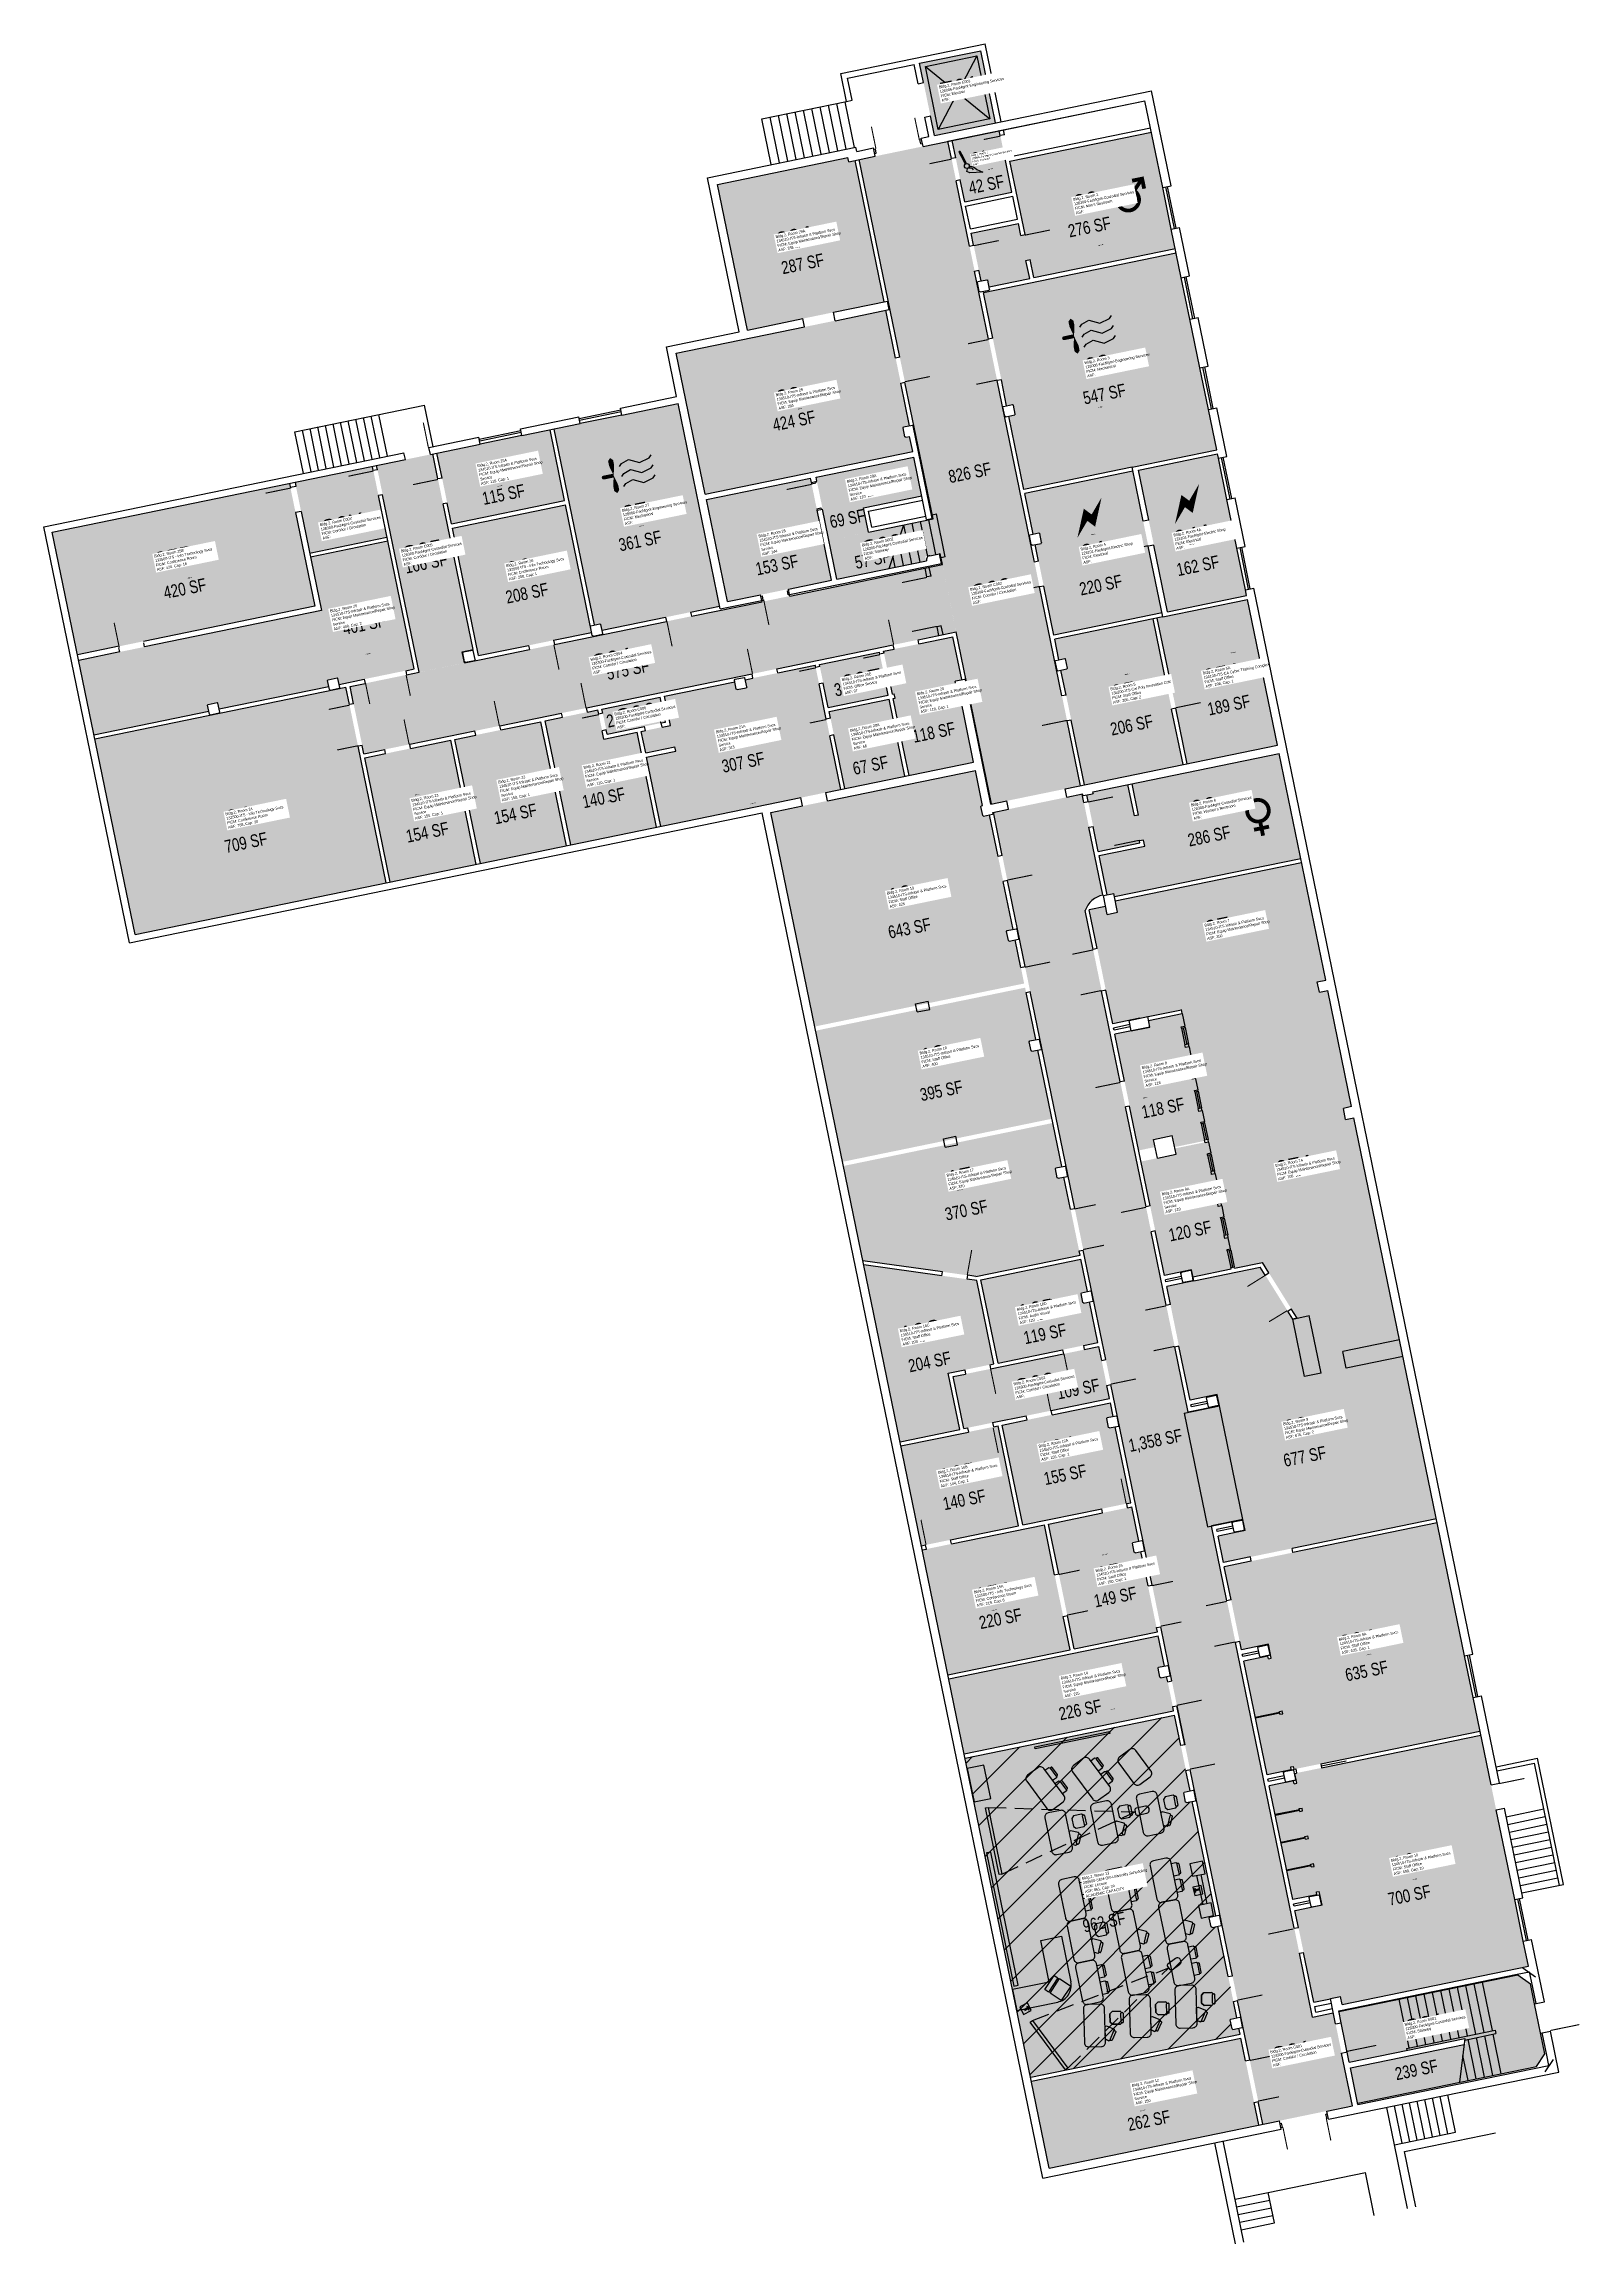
# Model space of a CAD drawing. Header units: inches. Extents: x 69199081 to 69201250, y 27671783 to 27674889.
import ezdxf
from ezdxf.enums import TextEntityAlignment as Align

# ---------------------------------------------------------------- set-up
doc = ezdxf.new("R2010")
doc.units = ezdxf.units.IN
doc.header["$LTSCALE"] = 100
doc.header["$MEASUREMENT"] = 0
doc.linetypes.add('DASHED2', pattern=[0.375, 0.25, -0.125])
doc.layers.get('0').update_dxf_attribs({"linetype": 'CONTINUOUS'})
for name, color, linetype in [('A-DOOR', 2, 'CONTINUOUS'), ('A-FLOR', 3, 'CONTINUOUS'), ('A-FURN', 3, 'CONTINUOUS'), ('A-GLAZ', 1, 'CONTINUOUS'), ('A-IDEN-ICON', 4, 'CONTINUOUS'), ('A-IDEN-RNUM', 7, 'CONTINUOUS'), ('A-IDEN-SNUM', 4, 'CONTINUOUS'), ('A-IDEN-VNUM', 4, 'CONTINUOUS'), ('A-WALL', 5, 'CONTINUOUS'), ('AREA-TEXT', 3, 'CONTINUOUS'), ('Rooms-Capacity', 4, 'CONTINUOUS'), ('Rooms-Category-Color', 7, 'CONTINUOUS'), ('Rooms-College-Color', 7, 'CONTINUOUS'), ('Rooms-Department-Color', 7, 'CONTINUOUS'), ('Rooms-Division-Color', 7, 'CONTINUOUS'), ('Rooms-Information', 7, 'CONTINUOUS')]:
    doc.layers.add(name, color=color, linetype=linetype)
doc.styles.add('CP_AREA', font='arial.ttf', dxfattribs={"height": 15})
doc.styles.add('CP_ROOMSNUMBER', font='arial.ttf', dxfattribs={"height": 1})
doc.styles.add('CP_ROOMVNUMBER', font='arial.ttf', dxfattribs={"width": 0.85, "height": 0.075})

# ---------------------------------------------------------------- blocks, each defined once
blk = doc.blocks.new('CPELECT')
blk.add_lwpolyline([(0.0623, 0.0629, 0, 0.03, 0), (0.0105, -0.0168, 0.03, 0.03, 0), (-0.0105, 0.0068, 0.03, 0, 0), (-0.0623, -0.0729, 0.03, 0, 0)], format="xyseb")
blk = doc.blocks.new('CPWOMEN')
at = {"const_width": 0.015}
blk.add_lwpolyline([(-0.0375, 0, 1), (0.0475, 0, 1)], format="xyb", close=True, dxfattribs=at)
for points in [[(-0.025, -0.07), (0.035, -0.07)], [(0.005, -0.04), (0.005, -0.1)]]:
    blk.add_lwpolyline(points, dxfattribs=at)
blk = doc.blocks.new('CPMEN')
at = {"const_width": 0.015}
blk.add_lwpolyline([(-0.0575, -0.02, 1), (0.0275, -0.02, 1)], format="xyb", close=True, dxfattribs=at)
for points in [[(0.055, 0.01), (0.055, 0.05), (0.015, 0.05)], [(0.0151, 0.0101), (0.055, 0.05)]]:
    blk.add_lwpolyline(points, dxfattribs=at)
blk = doc.blocks.new('CPMECH')
for p, q in [((0.005, 0.025), (0.015, 0.035)), ((0.015, 0.035), (0.045, 0.045)), ((0.015, -0.005), (0.045, 0.005)), ((0.045, 0.045), (0.085, 0.025)), ((0.045, 0.005), (0.085, -0.015)), ((0.085, 0.025), (0.125, 0.035)), ((0.125, 0.035), (0.135, 0.045)), ((0.125, -0.005), (0.135, 0.005)), ((0.005, -0.015), (0.015, -0.005)), ((0.005, -0.055), (0.015, -0.045)), ((0.015, -0.045), (0.045, -0.035)), ((0.045, -0.035), (0.085, -0.055)), ((0.085, -0.015), (0.125, -0.005)), ((0.085, -0.055), (0.125, -0.045)), ((0.125, -0.045), (0.135, -0.035))]:
    blk.add_line(p, q)
at = {"const_width": 0.0075}
blk.add_lwpolyline([(-0.0682, -0.0069, 1), (-0.0618, -0.0031, 1)], format="xyb", close=True, dxfattribs=at)
at = {"const_width": 0.015}
blk.add_lwpolyline([(-0.025, -0.005), (-0.065, -0.005)], dxfattribs=at)
for points in [[(-0.025, -0.005, 0, 0.02, 0), (-0.025, 0.035, 0.02, 0.02, 0), (-0.025, 0.055, 0.02, 0, 0), (-0.025, 0.065, 0, 0, 0)], [(-0.025, -0.005, 0, 0.02, 0), (-0.025, -0.045, 0.02, 0.02, 0), (-0.025, -0.065, 0.02, 0, 0), (-0.025, -0.075, 0, 0, 0)]]:
    blk.add_lwpolyline(points, format="xyseb")
blk = doc.blocks.new('CPCUST')
for p, q in [((0.017, -0.064), (0.02, -0.047)), ((0.036, -0.07), (0.017, -0.064)), ((0.026, -0.041), (0.045, -0.041)), ((0.03, -0.034), (0.038, -0.03)), ((0.112, -0.063), (0.036, -0.07)), ((0.038, -0.03), (0.053, -0.032)), ((0.045, -0.041), (0.054, -0.051)), ((0.053, -0.032), (0.075, -0.048)), ((0.075, -0.048), (0.112, -0.063))]:
    blk.add_line(p, q)
at = {"const_width": 0.015}
blk.add_lwpolyline([(-0.03, 0.05), (0.01, -0.019)], dxfattribs=at)
at = {"const_width": 0.0075}
blk.add_lwpolyline([(-0.033, 0.048, 1), (-0.027, 0.052, 1)], format="xyb", close=True, dxfattribs=at)
blk.add_circle((0.016, -0.031), 0.0141)

msp = doc.modelspace()

# ---------------------------------------------------------------- hatches: boundary and pattern name
at = {"layer": 'A-FURN'}
h = msp.add_hatch(color=256, dxfattribs=at)
h.paths.add_polyline_path([(69200712.8, 27672284.8), (69200707.3, 27672283.6), (69200707.7, 27672281.7), (69200713.2, 27672282.8)])
h.paths.add_polyline_path([(69200706.9, 27672285.5), (69200704.8, 27672282.1), (69200708, 27672279.8)])
h = msp.add_hatch(color=256, dxfattribs=at)
h.paths.add_polyline_path([(69200466, 27672112.5), (69200471, 27672115), (69200470.1, 27672116.8), (69200465.1, 27672114.3)])
h.paths.add_polyline_path([(69200471.9, 27672113.3), (69200473.1, 27672117.2), (69200469.3, 27672118.5)])
at = {"layer": 'Rooms-Capacity'}
h = msp.add_hatch(dxfattribs=at)
h.set_pattern_fill('ANSI31', color=256, scale=300, style=0)
h.set_pattern_definition([(45, (0, 0), (-26.516504294, 26.516504294), [])])
h.paths.add_polyline_path([(69200381.9, 27672469.2), (69200677.8, 27672530), (69200699.8, 27672422.8), (69200691.5, 27672421), (69200690.7, 27672419.9), (69200693.3, 27672407.1), (69200694.5, 27672406.4), (69200702.8, 27672408.1), (69200736, 27672246.4), (69200727.7, 27672244.7), (69200726.9, 27672243.5), (69200729.6, 27672230.8), (69200730.7, 27672230), (69200739.1, 27672231.7), (69200765.6, 27672102.5), (69200757.3, 27672100.7), (69200756.5, 27672099.6), (69200759.1, 27672086.8), (69200760.3, 27672086), (69200768.7, 27672087.8), (69200770.4, 27672079.4), (69200474.6, 27672018.6)])
at = {"layer": 'Rooms-Category-Color', "true_color": 0xadadad}
for points in [[(69200317.8, 27674862.3), (69200404, 27674880), (69200424.9, 27674778.2), (69200338.7, 27674760.4)], [(69200232.4, 27674726.3), (69200357.8, 27674752.1), (69200544.9, 27673842.1), (69200419.5, 27673816.4)], [(69200363.7, 27674753.3), (69200430.3, 27674767), (69200448.1, 27674680.3), (69200381.5, 27674666.6)], [(69200394.1, 27674605.4), (69200390.6, 27674622.5), (69200457.2, 27674636.2), (69200460.7, 27674619.1), (69200466.6, 27674620.3), (69200445.2, 27674724.1), (69200645.1, 27674765.2), (69200661.2, 27674686.8), (69200673.2, 27674628.1), (69200678.9, 27674600.6), (69200479.1, 27674559.6), (69200473.8, 27674585), (69200468, 27674583.8), (69200473.2, 27674558.4), (69200415.9, 27674546.6), (69200414, 27674555.9), (69200413.4, 27674556.3), (69200412.8, 27674556.7), (69200404.5, 27674555)], [(69200407.8, 27674538.8), (69200680.1, 27674594.8), (69200737.3, 27674316.6), (69200465, 27674260.6), (69200443.7, 27674363.9), (69200452.1, 27674365.7), (69200452.8, 27674366.8), (69200450.2, 27674379.6), (69200449, 27674380.4), (69200440.7, 27674378.6)], [(69199801.7, 27674345.8), (69199976.6, 27674381.8), (69200035.4, 27674095.7), (69199869.3, 27674061.6), (69199867.6, 27674069.9), (69199866.4, 27674070.7), (69199858.6, 27674069.1)], [(69199435.9, 27674270.6), (69199545.1, 27674293.1), (69199565.6, 27674193.2), (69199456.4, 27674170.7), (69199444.3, 27674229.5)], [(69199551, 27674294.3), (69199630.3, 27674310.6), (69199687.1, 27674034.4), (69199671.9, 27674031.2), (69199675.1, 27674015.6), (69199611, 27674002.4)], [(69200466.2, 27674254.7), (69200619, 27674286.1), (69200660.1, 27674086.3), (69200507.2, 27674054.9), (69200481, 27674182.7), (69200489.3, 27674184.4), (69200490.1, 27674185.6), (69200487.5, 27674198.4), (69200486.3, 27674199.1), (69200478, 27674197.4)], [(69200626.8, 27674287.8), (69200738.5, 27674310.7), (69200779.6, 27674110.9), (69200667.9, 27674087.9)], [(69200201.1, 27674133.9), (69200189.8, 27674188.7), (69200336.7, 27674218.9), (69200346.8, 27674170), (69200332.1, 27674166.9), (69200325.8, 27674165.6), (69200327, 27674159.8)], [(69199513.5, 27673982.3), (69200350, 27674154.3), (69200369.5, 27674059.3), (69199533, 27673887.3)], [(69199869.2, 27673950.3), (69199951.5, 27673967.2), (69199958.8, 27673932), (69199876.5, 27673915.1)], [(69200553.7, 27673829.1), (69200562, 27673830.8), (69200562.8, 27673832), (69200562.5, 27673833.5), (69200611.9, 27673843.7), (69200621, 27673799.6), (69200626.9, 27673800.8), (69200617.8, 27673844.9), (69200825.5, 27673887.6), (69200855.9, 27673739.6), (69200592.9, 27673685.6), (69200592, 27673690), (69200582.6, 27673688.1), (69200571.3, 27673743.4), (69200635.9, 27673756.7), (69200634.1, 27673765.5), (69200628.2, 27673764.3), (69200628.8, 27673761.4), (69200570.1, 27673749.3)], [(69200365.1, 27673007.9), (69200570.8, 27673050.1), (69200585.9, 27672976.7), (69200380.2, 27672934.4)], [(69201087.8, 27672073.2), (69201089.4, 27672065.4), (69200926.1, 27672031.8), (69200936.4, 27671981.9), (69201189.1, 27672033.8), (69201200.8, 27672051.5), (69201186.3, 27672122), (69201180.5, 27672150.5), (69201162.6, 27672163.1), (69200909.8, 27672111.2), (69200913.1, 27672095.5), (69200924.5, 27672039.7)]]:
    msp.add_hatch(color=253, dxfattribs=at).paths.add_polyline_path(points)
at = {"layer": 'Rooms-Category-Color', "true_color": 0xe3c5e1}
for points in [[(69200032.4, 27674691.3), (69200216.5, 27674729.2), (69200217.7, 27674723.3), (69200226.6, 27674725.1), (69200267.6, 27674525.3), (69200074.7, 27674485.6)], [(69199974.2, 27674452.7), (69200270, 27674513.5), (69200303.6, 27674350.5), (69200295.2, 27674348.7), (69200294.5, 27674347.6), (69200297.1, 27674334.8), (69200298.3, 27674334.1), (69200303.7, 27674335.2), (69200308, 27674314.1), (69200015.1, 27674253.9)], [(69199636.2, 27674311.8), (69199795.9, 27674344.6), (69199816.4, 27674244.7), (69199656.7, 27674211.9)], [(69200171.5, 27674277.9), (69200309.6, 27674306.3), (69200320.9, 27674251.4), (69200238.6, 27674234.5), (69200245.6, 27674200.2), (69200189.8, 27674188.7)], [(69200016.7, 27674246.1), (69200163.6, 27674276.3), (69200193.2, 27674132.3), (69200046.3, 27674102.1)], [(69199566.8, 27674187.3), (69199457.6, 27674164.8), (69199473.1, 27674089.5), (69199130.3, 27674019.1), (69199151.8, 27673914.1), (69199313.9, 27673947.5), (69199312.2, 27673955.8), (69199313, 27673957), (69199325.7, 27673959.6), (69199326.9, 27673958.8), (69199328.6, 27673950.5), (69199483.4, 27673982.3), (69199481.7, 27673990.6), (69199482.5, 27673991.8), (69199485.9, 27673992.5), (69199496.2, 27673994.6), (69199498.1, 27673985.3), (69199603.9, 27674007.1)], [(69200343.1, 27673865), (69200394.1, 27673875.4), (69200373.4, 27673975.8), (69200372, 27673975.5), (69200370.8, 27673976.3), (69200368.2, 27673989.1), (69200368.9, 27673990.2), (69200377.3, 27673992), (69200364.9, 27674052.2), (69200281.6, 27674035.1), (69200266.9, 27674032.1), (69200267.5, 27674029.1), (69200279.4, 27673971.3), (69200281.9, 27673971.8), (69200283.1, 27673966), (69200280.6, 27673965.4), (69200290.5, 27673917.5), (69200292.9, 27673905.7), (69200303, 27673856.7), (69200337.2, 27673863.8)], [(69199957.4, 27673968.4), (69200056.8, 27673988.9), (69200058.9, 27673978.6), (69200060.1, 27673977.8), (69200072.8, 27673980.4), (69200073.6, 27673981.6), (69200071.5, 27673991.9), (69200170.4, 27674012.2), (69200206.5, 27673836.9), (69199952.3, 27673784.6), (69199932.2, 27673882.6), (69199973.3, 27673891.1), (69199972.1, 27673896.9), (69199931, 27673888.5), (69199924.7, 27673918.8), (69199965.9, 27673927.3)], [(69199788.9, 27673933.8), (69199863.4, 27673949.1), (69199871.8, 27673908), (69199918.8, 27673917.6), (69199946.4, 27673783.4), (69199825, 27673758.5)], [(69200190, 27673946.8), (69200274.7, 27673964.2), (69200297.1, 27673855.5), (69200212.4, 27673838.1)], [(69199661.6, 27673907.6), (69199783, 27673932.6), (69199819.1, 27673757.3), (69199697.6, 27673732.3)], [(69199534.2, 27673881.5), (69199655.7, 27673906.4), (69199691.7, 27673731.1), (69199570.3, 27673706.1)], [(69200594.1, 27673679.7), (69200597.4, 27673663.5), (69200582.7, 27673660.5), (69200580.4, 27673671.8), (69200557.4, 27673667.1), (69200590.5, 27673505.9), (69200687.5, 27673525.9), (69200879.4, 27673565.3), (69200891.2, 27673567.7), (69200857.1, 27673733.8)], [(69200879.4, 27673565.3), (69200882.5, 27673550.6), (69200894.2, 27673553), (69200927.9, 27673389), (69200916.2, 27673386.6), (69200919.4, 27673370.9), (69200931.2, 27673373.3), (69201000.4, 27673036.3), (69200861.3, 27673007.8), (69200844.6, 27673089.1), (69200850.9, 27673090.3), (69200801.8, 27673169.1), (69200762.5, 27673161), (69200687.5, 27673525.9)], [(69200593.5, 27673491.2), (69200643, 27673501.4), (69200641.1, 27673510.7), (69200688.6, 27673520.5), (69200725.1, 27673342.7), (69200720.2, 27673341.7), (69200720.4, 27673340.7), (69200677.8, 27673331.9), (69200674.5, 27673348.1), (69200648, 27673342.7), (69200650.2, 27673331.9), (69200627.2, 27673327.2)], [(69200505.9, 27673366), (69200210.1, 27673305.2), (69200237.6, 27673171.5), (69200397.3, 27673149.2), (69200544.3, 27673179.4), (69200521.6, 27673289.6), (69200512.3, 27673287.7), (69200509.3, 27673302.4), (69200518.6, 27673304.3)], [(69200630.4, 27673311.5), (69200679.9, 27673321.7), (69200678.2, 27673330), (69200720.8, 27673338.7), (69200721, 27673337.8), (69200725.9, 27673338.8), (69200762.5, 27673161), (69200703.7, 27673148.9), (69200701.7, 27673158.7), (69200663.5, 27673150.8)], [(69200741.1, 27672966.7), (69200737.9, 27672982.4), (69200699.7, 27672974.5), (69200666.7, 27673135.2), (69200798.9, 27673162.4), (69200805.9, 27673151.2), (69200844.6, 27673089.1), (69200861.3, 27673007.8), (69201000.4, 27673036.3), (69201047.5, 27672807.1), (69200746.8, 27672745.3), (69200739.2, 27672782.5), (69200777.4, 27672790.4), (69200774.1, 27672806.1), (69200730.1, 27672797), (69200697, 27672957.7)], [(69200359, 27672580.9), (69200654.8, 27672641.7), (69200663.6, 27672599.1), (69200655.2, 27672597.4), (69200654.5, 27672596.2), (69200657.1, 27672583.4), (69200658.3, 27672582.7), (69200666.6, 27672584.4), (69200676.5, 27672535.9), (69200380.7, 27672475.1)], [(69200475.8, 27672012.8), (69200771.6, 27672073.6), (69200796.7, 27671951.1), (69200500.9, 27671890.3)]]:
    msp.add_hatch(color=254, dxfattribs=at).paths.add_polyline_path(points)
at = {"layer": 'Rooms-Category-Color', "true_color": 0xfa9ba3}
for points in [[(69199093, 27674200.2), (69199428, 27674269), (69199463.6, 27674095.8), (69199128.7, 27674026.9), (69199127, 27674034.9)], [(69199657.9, 27674206), (69199817.6, 27674238.8), (69199854.6, 27674058.6), (69199695, 27674025.8)], [(69200653.4, 27674078.8), (69200780.4, 27674104.9), (69200822.7, 27673899.2), (69200695.7, 27673873.1), (69200679.6, 27673951.5), (69200672.4, 27673986.8)], [(69200508.5, 27674049), (69200647.6, 27674077.6), (69200689.8, 27673871.9), (69200550.7, 27673843.3), (69200517.4, 27674005.4), (69200525.7, 27674007.2), (69200526.5, 27674008.3), (69200523.9, 27674021.1), (69200522.7, 27674021.8), (69200514.4, 27674020.1)], [(69200176.3, 27674013.4), (69200261, 27674030.8), (69200273.5, 27673970.1), (69200188.8, 27673952.7)], [(69199153, 27673908.3), (69199507.6, 27673981.1), (69199564.4, 27673704.9), (69199209.8, 27673632)], [(69200452.8, 27673624.6), (69200443.5, 27673622.7), (69200440.4, 27673637.4), (69200449.7, 27673639.3), (69200416.5, 27673800.9), (69200407.2, 27673799), (69200404.2, 27673813.7), (69200406.6, 27673814.2), (69200396.5, 27673863.7), (69200107.5, 27673804.3), (69200169.6, 27673502.1), (69200465.4, 27673562.9)], [(69200481.8, 27673483.6), (69200466.7, 27673557), (69200170.8, 27673496.2), (69200208.9, 27673311.1), (69200504.7, 27673371.9), (69200484.8, 27673468.9), (69200475.5, 27673467), (69200472.4, 27673481.7)], [(69200238.8, 27673165.7), (69200398.5, 27673143.4), (69200422.7, 27673025.8), (69200358.1, 27673012.5), (69200374.4, 27672933.2), (69200290.1, 27672915.9)], [(69200434.3, 27672939.4), (69200587.2, 27672970.8), (69200591.1, 27672951.7), (69200582.8, 27672950), (69200582, 27672948.8), (69200584.6, 27672936.1), (69200585.8, 27672935.3), (69200594.1, 27672937), (69200616.1, 27672829.7), (69200463.3, 27672798.3)], [(69200291.3, 27672910), (69200428.5, 27672938.2), (69200457.5, 27672797.1), (69200320.3, 27672768.9)], [(69200499.8, 27672799.7), (69200617.4, 27672823.9), (69200627.3, 27672775.4), (69200619, 27672773.7), (69200618.2, 27672772.5), (69200620.8, 27672759.8), (69200622, 27672759), (69200630.3, 27672760.7), (69200653.6, 27672647.6), (69200536.1, 27672623.4)], [(69200321.5, 27672763.1), (69200493.9, 27672798.5), (69200530.2, 27672622.2), (69200357.8, 27672586.8)], [(69200748, 27672739.4), (69201048.7, 27672801.3), (69201109.1, 27672507.4), (69200846.6, 27672453.4), (69200845.8, 27672457.4), (69200841.9, 27672456.6), (69200842.7, 27672452.6), (69200808.4, 27672445.6), (69200775.4, 27672606.2), (69200809.7, 27672613.3), (69200810.5, 27672609.4), (69200814.4, 27672610.2), (69200810.4, 27672629.8), (69200772.2, 27672621.9)], [(69200811.6, 27672429.9), (69200845.9, 27672437), (69200846.7, 27672433), (69200850.7, 27672433.9), (69200847.8, 27672447.6), (69201110.3, 27672501.5), (69201177.4, 27672175.3), (69200914.4, 27672121.3), (69200912.1, 27672132.6), (69200897.9, 27672129.6), (69200898, 27672129.1), (69200874.5, 27672124.3), (69200847.9, 27672253.6), (69200886.1, 27672261.5), (69200882.1, 27672281), (69200878.1, 27672280.2), (69200878.9, 27672276.3), (69200844.7, 27672269.3)]]:
    msp.add_hatch(color=241, dxfattribs=at).paths.add_polyline_path(points)
at = {"layer": 'Rooms-Category-Color', "true_color": 0xadadad}
h = msp.add_hatch(color=253, dxfattribs=at)
edge = h.paths.add_edge_path()
edge.add_line((69200547.3, 27673830.4), (69200421.9, 27673804.6))
edge.add_line((69200421.9, 27673804.6), (69200802.6, 27671952.3))
edge.add_line((69200802.6, 27671952.3), (69200929, 27671978.3))
edge.add_line((69200929, 27671978.3), (69200902, 27672109.6))
edge.add_line((69200902, 27672109.6), (69200872.6, 27672103.5))
edge.add_line((69200872.6, 27672103.5), (69200551.5, 27673665.8))
edge.add_arc((69200583.4, 27673654.8), 33.7, 101.615, 160.9057, ccw=False)
edge.add_line((69200576.6, 27673687.9), (69200547.3, 27673830.4))
at = {"layer": 'Rooms-Category-Color', "true_color": 0xfbafa2}
msp.add_hatch(color=21, dxfattribs=at).paths.add_polyline_path([(69200404.4, 27673144.6), (69200545.5, 27673173.6), (69200554.8, 27673128), (69200546.5, 27673126.3), (69200545.7, 27673125.1), (69200548.4, 27673112.4), (69200549.5, 27673111.6), (69200557.9, 27673113.3), (69200569.6, 27673056), (69200428.6, 27673027)])
at = {"layer": 'Rooms-Category-Color', "true_color": 0xffff64}
msp.add_hatch(color=51, dxfattribs=at).paths.add_polyline_path([(69200381.9, 27672469.2), (69200677.8, 27672530), (69200699.8, 27672422.8), (69200691.5, 27672421), (69200690.7, 27672419.9), (69200693.3, 27672407.1), (69200694.5, 27672406.4), (69200702.8, 27672408.1), (69200736, 27672246.4), (69200727.7, 27672244.7), (69200726.9, 27672243.5), (69200729.6, 27672230.8), (69200730.7, 27672230), (69200739.1, 27672231.7), (69200765.6, 27672102.5), (69200757.3, 27672100.7), (69200756.5, 27672099.6), (69200759.1, 27672086.8), (69200760.3, 27672086), (69200768.7, 27672087.8), (69200770.4, 27672079.4), (69200474.6, 27672018.6)])
at = {"layer": 'Rooms-College-Color', "true_color": 0xadadad}
for points in [[(69200317.8, 27674862.3), (69200404, 27674880), (69200424.9, 27674778.2), (69200338.7, 27674760.4)], [(69200232.4, 27674726.3), (69200357.8, 27674752.1), (69200544.9, 27673842.1), (69200419.5, 27673816.4)], [(69200363.7, 27674753.3), (69200430.3, 27674767), (69200448.1, 27674680.3), (69200381.5, 27674666.6)], [(69200394.1, 27674605.4), (69200390.6, 27674622.5), (69200457.2, 27674636.2), (69200460.7, 27674619.1), (69200466.6, 27674620.3), (69200445.2, 27674724.1), (69200645.1, 27674765.2), (69200661.2, 27674686.8), (69200673.2, 27674628.1), (69200678.9, 27674600.6), (69200479.1, 27674559.6), (69200473.8, 27674585), (69200468, 27674583.8), (69200473.2, 27674558.4), (69200415.9, 27674546.6), (69200414, 27674555.9), (69200413.4, 27674556.3), (69200412.8, 27674556.7), (69200404.5, 27674555)], [(69200407.8, 27674538.8), (69200680.1, 27674594.8), (69200737.3, 27674316.6), (69200465, 27674260.6), (69200443.7, 27674363.9), (69200452.1, 27674365.7), (69200452.8, 27674366.8), (69200450.2, 27674379.6), (69200449, 27674380.4), (69200440.7, 27674378.6)], [(69199801.7, 27674345.8), (69199976.6, 27674381.8), (69200035.4, 27674095.7), (69199869.3, 27674061.6), (69199867.6, 27674069.9), (69199866.4, 27674070.7), (69199858.6, 27674069.1)], [(69199435.9, 27674270.6), (69199545.1, 27674293.1), (69199565.6, 27674193.2), (69199456.4, 27674170.7), (69199444.3, 27674229.5)], [(69199551, 27674294.3), (69199630.3, 27674310.6), (69199687.1, 27674034.4), (69199671.9, 27674031.2), (69199675.1, 27674015.6), (69199611, 27674002.4)], [(69200466.2, 27674254.7), (69200619, 27674286.1), (69200660.1, 27674086.3), (69200507.2, 27674054.9), (69200481, 27674182.7), (69200489.3, 27674184.4), (69200490.1, 27674185.6), (69200487.5, 27674198.4), (69200486.3, 27674199.1), (69200478, 27674197.4)], [(69200626.8, 27674287.8), (69200738.5, 27674310.7), (69200779.6, 27674110.9), (69200667.9, 27674087.9)], [(69200201.1, 27674133.9), (69200189.8, 27674188.7), (69200336.7, 27674218.9), (69200346.8, 27674170), (69200332.1, 27674166.9), (69200325.8, 27674165.6), (69200327, 27674159.8)], [(69199513.5, 27673982.3), (69200350, 27674154.3), (69200369.5, 27674059.3), (69199533, 27673887.3)], [(69199869.2, 27673950.3), (69199951.5, 27673967.2), (69199958.8, 27673932), (69199876.5, 27673915.1)], [(69200553.7, 27673829.1), (69200562, 27673830.8), (69200562.8, 27673832), (69200562.5, 27673833.5), (69200611.9, 27673843.7), (69200621, 27673799.6), (69200626.9, 27673800.8), (69200617.8, 27673844.9), (69200825.5, 27673887.6), (69200855.9, 27673739.6), (69200592.9, 27673685.6), (69200592, 27673690), (69200582.6, 27673688.1), (69200571.3, 27673743.4), (69200635.9, 27673756.7), (69200634.1, 27673765.5), (69200628.2, 27673764.3), (69200628.8, 27673761.4), (69200570.1, 27673749.3)], [(69200365.1, 27673007.9), (69200570.8, 27673050.1), (69200585.9, 27672976.7), (69200380.2, 27672934.4)], [(69201087.8, 27672073.2), (69201089.4, 27672065.4), (69200926.1, 27672031.8), (69200936.4, 27671981.9), (69201189.1, 27672033.8), (69201200.8, 27672051.5), (69201186.3, 27672122), (69201180.5, 27672150.5), (69201162.6, 27672163.1), (69200909.8, 27672111.2), (69200913.1, 27672095.5), (69200924.5, 27672039.7)]]:
    msp.add_hatch(color=253, dxfattribs=at).paths.add_polyline_path(points)
at = {"layer": 'Rooms-College-Color', "true_color": 0x80bc67}
for points in [[(69200032.4, 27674691.3), (69200216.5, 27674729.2), (69200217.7, 27674723.3), (69200226.6, 27674725.1), (69200267.6, 27674525.3), (69200074.7, 27674485.6)], [(69199974.2, 27674452.7), (69200270, 27674513.5), (69200303.6, 27674350.5), (69200295.2, 27674348.7), (69200294.5, 27674347.6), (69200297.1, 27674334.8), (69200298.3, 27674334.1), (69200303.7, 27674335.2), (69200308, 27674314.1), (69200015.1, 27674253.9)], [(69199636.2, 27674311.8), (69199795.9, 27674344.6), (69199816.4, 27674244.7), (69199656.7, 27674211.9)], [(69200171.5, 27674277.9), (69200309.6, 27674306.3), (69200320.9, 27674251.4), (69200238.6, 27674234.5), (69200245.6, 27674200.2), (69200189.8, 27674188.7)], [(69199093, 27674200.2), (69199428, 27674269), (69199463.6, 27674095.8), (69199128.7, 27674026.9), (69199127, 27674034.9)], [(69200016.7, 27674246.1), (69200163.6, 27674276.3), (69200193.2, 27674132.3), (69200046.3, 27674102.1)], [(69199657.9, 27674206), (69199817.6, 27674238.8), (69199854.6, 27674058.6), (69199695, 27674025.8)], [(69199566.8, 27674187.3), (69199457.6, 27674164.8), (69199473.1, 27674089.5), (69199130.3, 27674019.1), (69199151.8, 27673914.1), (69199313.9, 27673947.5), (69199312.2, 27673955.8), (69199313, 27673957), (69199325.7, 27673959.6), (69199326.9, 27673958.8), (69199328.6, 27673950.5), (69199483.4, 27673982.3), (69199481.7, 27673990.6), (69199482.5, 27673991.8), (69199485.9, 27673992.5), (69199496.2, 27673994.6), (69199498.1, 27673985.3), (69199603.9, 27674007.1)], [(69200653.4, 27674078.8), (69200780.4, 27674104.9), (69200822.7, 27673899.2), (69200695.7, 27673873.1), (69200679.6, 27673951.5), (69200672.4, 27673986.8)], [(69200508.5, 27674049), (69200647.6, 27674077.6), (69200689.8, 27673871.9), (69200550.7, 27673843.3), (69200517.4, 27674005.4), (69200525.7, 27674007.2), (69200526.5, 27674008.3), (69200523.9, 27674021.1), (69200522.7, 27674021.8), (69200514.4, 27674020.1)], [(69200343.1, 27673865), (69200394.1, 27673875.4), (69200373.4, 27673975.8), (69200372, 27673975.5), (69200370.8, 27673976.3), (69200368.2, 27673989.1), (69200368.9, 27673990.2), (69200377.3, 27673992), (69200364.9, 27674052.2), (69200281.6, 27674035.1), (69200266.9, 27674032.1), (69200267.5, 27674029.1), (69200279.4, 27673971.3), (69200281.9, 27673971.8), (69200283.1, 27673966), (69200280.6, 27673965.4), (69200290.5, 27673917.5), (69200292.9, 27673905.7), (69200303, 27673856.7), (69200337.2, 27673863.8)], [(69199957.4, 27673968.4), (69200056.8, 27673988.9), (69200058.9, 27673978.6), (69200060.1, 27673977.8), (69200072.8, 27673980.4), (69200073.6, 27673981.6), (69200071.5, 27673991.9), (69200170.4, 27674012.2), (69200206.5, 27673836.9), (69199952.3, 27673784.6), (69199932.2, 27673882.6), (69199973.3, 27673891.1), (69199972.1, 27673896.9), (69199931, 27673888.5), (69199924.7, 27673918.8), (69199965.9, 27673927.3)], [(69200176.3, 27674013.4), (69200261, 27674030.8), (69200273.5, 27673970.1), (69200188.8, 27673952.7)], [(69199153, 27673908.3), (69199507.6, 27673981.1), (69199564.4, 27673704.9), (69199209.8, 27673632)], [(69199788.9, 27673933.8), (69199863.4, 27673949.1), (69199871.8, 27673908), (69199918.8, 27673917.6), (69199946.4, 27673783.4), (69199825, 27673758.5)], [(69200190, 27673946.8), (69200274.7, 27673964.2), (69200297.1, 27673855.5), (69200212.4, 27673838.1)], [(69199661.6, 27673907.6), (69199783, 27673932.6), (69199819.1, 27673757.3), (69199697.6, 27673732.3)], [(69199534.2, 27673881.5), (69199655.7, 27673906.4), (69199691.7, 27673731.1), (69199570.3, 27673706.1)], [(69200452.8, 27673624.6), (69200443.5, 27673622.7), (69200440.4, 27673637.4), (69200449.7, 27673639.3), (69200416.5, 27673800.9), (69200407.2, 27673799), (69200404.2, 27673813.7), (69200406.6, 27673814.2), (69200396.5, 27673863.7), (69200107.5, 27673804.3), (69200169.6, 27673502.1), (69200465.4, 27673562.9)], [(69200594.1, 27673679.7), (69200597.4, 27673663.5), (69200582.7, 27673660.5), (69200580.4, 27673671.8), (69200557.4, 27673667.1), (69200590.5, 27673505.9), (69200687.5, 27673525.9), (69200879.4, 27673565.3), (69200891.2, 27673567.7), (69200857.1, 27673733.8)], [(69200481.8, 27673483.6), (69200466.7, 27673557), (69200170.8, 27673496.2), (69200208.9, 27673311.1), (69200504.7, 27673371.9), (69200484.8, 27673468.9), (69200475.5, 27673467), (69200472.4, 27673481.7)], [(69200879.4, 27673565.3), (69200882.5, 27673550.6), (69200894.2, 27673553), (69200927.9, 27673389), (69200916.2, 27673386.6), (69200919.4, 27673370.9), (69200931.2, 27673373.3), (69201000.4, 27673036.3), (69200861.3, 27673007.8), (69200844.6, 27673089.1), (69200850.9, 27673090.3), (69200801.8, 27673169.1), (69200762.5, 27673161), (69200687.5, 27673525.9)], [(69200593.5, 27673491.2), (69200643, 27673501.4), (69200641.1, 27673510.7), (69200688.6, 27673520.5), (69200725.1, 27673342.7), (69200720.2, 27673341.7), (69200720.4, 27673340.7), (69200677.8, 27673331.9), (69200674.5, 27673348.1), (69200648, 27673342.7), (69200650.2, 27673331.9), (69200627.2, 27673327.2)], [(69200505.9, 27673366), (69200210.1, 27673305.2), (69200237.6, 27673171.5), (69200397.3, 27673149.2), (69200544.3, 27673179.4), (69200521.6, 27673289.6), (69200512.3, 27673287.7), (69200509.3, 27673302.4), (69200518.6, 27673304.3)], [(69200630.4, 27673311.5), (69200679.9, 27673321.7), (69200678.2, 27673330), (69200720.8, 27673338.7), (69200721, 27673337.8), (69200725.9, 27673338.8), (69200762.5, 27673161), (69200703.7, 27673148.9), (69200701.7, 27673158.7), (69200663.5, 27673150.8)], [(69200238.8, 27673165.7), (69200398.5, 27673143.4), (69200422.7, 27673025.8), (69200358.1, 27673012.5), (69200374.4, 27672933.2), (69200290.1, 27672915.9)], [(69200404.4, 27673144.6), (69200545.5, 27673173.6), (69200554.8, 27673128), (69200546.5, 27673126.3), (69200545.7, 27673125.1), (69200548.4, 27673112.4), (69200549.5, 27673111.6), (69200557.9, 27673113.3), (69200569.6, 27673056), (69200428.6, 27673027)], [(69200741.1, 27672966.7), (69200737.9, 27672982.4), (69200699.7, 27672974.5), (69200666.7, 27673135.2), (69200798.9, 27673162.4), (69200805.9, 27673151.2), (69200844.6, 27673089.1), (69200861.3, 27673007.8), (69201000.4, 27673036.3), (69201047.5, 27672807.1), (69200746.8, 27672745.3), (69200739.2, 27672782.5), (69200777.4, 27672790.4), (69200774.1, 27672806.1), (69200730.1, 27672797), (69200697, 27672957.7)], [(69200434.3, 27672939.4), (69200587.2, 27672970.8), (69200591.1, 27672951.7), (69200582.8, 27672950), (69200582, 27672948.8), (69200584.6, 27672936.1), (69200585.8, 27672935.3), (69200594.1, 27672937), (69200616.1, 27672829.7), (69200463.3, 27672798.3)], [(69200291.3, 27672910), (69200428.5, 27672938.2), (69200457.5, 27672797.1), (69200320.3, 27672768.9)], [(69200499.8, 27672799.7), (69200617.4, 27672823.9), (69200627.3, 27672775.4), (69200619, 27672773.7), (69200618.2, 27672772.5), (69200620.8, 27672759.8), (69200622, 27672759), (69200630.3, 27672760.7), (69200653.6, 27672647.6), (69200536.1, 27672623.4)], [(69200321.5, 27672763.1), (69200493.9, 27672798.5), (69200530.2, 27672622.2), (69200357.8, 27672586.8)], [(69200748, 27672739.4), (69201048.7, 27672801.3), (69201109.1, 27672507.4), (69200846.6, 27672453.4), (69200845.8, 27672457.4), (69200841.9, 27672456.6), (69200842.7, 27672452.6), (69200808.4, 27672445.6), (69200775.4, 27672606.2), (69200809.7, 27672613.3), (69200810.5, 27672609.4), (69200814.4, 27672610.2), (69200810.4, 27672629.8), (69200772.2, 27672621.9)], [(69200359, 27672580.9), (69200654.8, 27672641.7), (69200663.6, 27672599.1), (69200655.2, 27672597.4), (69200654.5, 27672596.2), (69200657.1, 27672583.4), (69200658.3, 27672582.7), (69200666.6, 27672584.4), (69200676.5, 27672535.9), (69200380.7, 27672475.1)], [(69200811.6, 27672429.9), (69200845.9, 27672437), (69200846.7, 27672433), (69200850.7, 27672433.9), (69200847.8, 27672447.6), (69201110.3, 27672501.5), (69201177.4, 27672175.3), (69200914.4, 27672121.3), (69200912.1, 27672132.6), (69200897.9, 27672129.6), (69200898, 27672129.1), (69200874.5, 27672124.3), (69200847.9, 27672253.6), (69200886.1, 27672261.5), (69200882.1, 27672281), (69200878.1, 27672280.2), (69200878.9, 27672276.3), (69200844.7, 27672269.3)], [(69200475.8, 27672012.8), (69200771.6, 27672073.6), (69200796.7, 27671951.1), (69200500.9, 27671890.3)]]:
    msp.add_hatch(color=83, dxfattribs=at).paths.add_polyline_path(points)
at = {"layer": 'Rooms-College-Color', "true_color": 0xadadad}
h = msp.add_hatch(color=253, dxfattribs=at)
edge = h.paths.add_edge_path()
edge.add_line((69200547.3, 27673830.4), (69200421.9, 27673804.6))
edge.add_line((69200421.9, 27673804.6), (69200802.6, 27671952.3))
edge.add_line((69200802.6, 27671952.3), (69200929, 27671978.3))
edge.add_line((69200929, 27671978.3), (69200902, 27672109.6))
edge.add_line((69200902, 27672109.6), (69200872.6, 27672103.5))
edge.add_line((69200872.6, 27672103.5), (69200551.5, 27673665.8))
edge.add_arc((69200583.4, 27673654.8), 33.7, 101.615, 160.9057, ccw=False)
edge.add_line((69200576.6, 27673687.9), (69200547.3, 27673830.4))
at = {"layer": 'Rooms-College-Color', "true_color": 0xffff64}
msp.add_hatch(color=51, dxfattribs=at).paths.add_polyline_path([(69200381.9, 27672469.2), (69200677.8, 27672530), (69200699.8, 27672422.8), (69200691.5, 27672421), (69200690.7, 27672419.9), (69200693.3, 27672407.1), (69200694.5, 27672406.4), (69200702.8, 27672408.1), (69200736, 27672246.4), (69200727.7, 27672244.7), (69200726.9, 27672243.5), (69200729.6, 27672230.8), (69200730.7, 27672230), (69200739.1, 27672231.7), (69200765.6, 27672102.5), (69200757.3, 27672100.7), (69200756.5, 27672099.6), (69200759.1, 27672086.8), (69200760.3, 27672086), (69200768.7, 27672087.8), (69200770.4, 27672079.4), (69200474.6, 27672018.6)])
at = {"layer": 'Rooms-Department-Color', "true_color": 0xacacac}
for points in [[(69200317.8, 27674862.3), (69200404, 27674880), (69200424.9, 27674778.2), (69200338.7, 27674760.4)], [(69200232.4, 27674726.3), (69200357.8, 27674752.1), (69200544.9, 27673842.1), (69200419.5, 27673816.4)], [(69200363.7, 27674753.3), (69200430.3, 27674767), (69200448.1, 27674680.3), (69200381.5, 27674666.6)], [(69200394.1, 27674605.4), (69200390.6, 27674622.5), (69200457.2, 27674636.2), (69200460.7, 27674619.1), (69200466.6, 27674620.3), (69200445.2, 27674724.1), (69200645.1, 27674765.2), (69200661.2, 27674686.8), (69200673.2, 27674628.1), (69200678.9, 27674600.6), (69200479.1, 27674559.6), (69200473.8, 27674585), (69200468, 27674583.8), (69200473.2, 27674558.4), (69200415.9, 27674546.6), (69200414, 27674555.9), (69200413.4, 27674556.3), (69200412.8, 27674556.7), (69200404.5, 27674555)], [(69200407.8, 27674538.8), (69200680.1, 27674594.8), (69200737.3, 27674316.6), (69200465, 27674260.6), (69200443.7, 27674363.9), (69200452.1, 27674365.7), (69200452.8, 27674366.8), (69200450.2, 27674379.6), (69200449, 27674380.4), (69200440.7, 27674378.6)], [(69199801.7, 27674345.8), (69199976.6, 27674381.8), (69200035.4, 27674095.7), (69199869.3, 27674061.6), (69199867.6, 27674069.9), (69199866.4, 27674070.7), (69199858.6, 27674069.1)], [(69199435.9, 27674270.6), (69199545.1, 27674293.1), (69199565.6, 27674193.2), (69199456.4, 27674170.7), (69199444.3, 27674229.5)], [(69199551, 27674294.3), (69199630.3, 27674310.6), (69199687.1, 27674034.4), (69199671.9, 27674031.2), (69199675.1, 27674015.6), (69199611, 27674002.4)], [(69200466.2, 27674254.7), (69200619, 27674286.1), (69200660.1, 27674086.3), (69200507.2, 27674054.9), (69200481, 27674182.7), (69200489.3, 27674184.4), (69200490.1, 27674185.6), (69200487.5, 27674198.4), (69200486.3, 27674199.1), (69200478, 27674197.4)], [(69200626.8, 27674287.8), (69200738.5, 27674310.7), (69200779.6, 27674110.9), (69200667.9, 27674087.9)], [(69200201.1, 27674133.9), (69200189.8, 27674188.7), (69200336.7, 27674218.9), (69200346.8, 27674170), (69200332.1, 27674166.9), (69200325.8, 27674165.6), (69200327, 27674159.8)], [(69199513.5, 27673982.3), (69200350, 27674154.3), (69200369.5, 27674059.3), (69199533, 27673887.3)], [(69199869.2, 27673950.3), (69199951.5, 27673967.2), (69199958.8, 27673932), (69199876.5, 27673915.1)], [(69200553.7, 27673829.1), (69200562, 27673830.8), (69200562.8, 27673832), (69200562.5, 27673833.5), (69200611.9, 27673843.7), (69200621, 27673799.6), (69200626.9, 27673800.8), (69200617.8, 27673844.9), (69200825.5, 27673887.6), (69200855.9, 27673739.6), (69200592.9, 27673685.6), (69200592, 27673690), (69200582.6, 27673688.1), (69200571.3, 27673743.4), (69200635.9, 27673756.7), (69200634.1, 27673765.5), (69200628.2, 27673764.3), (69200628.8, 27673761.4), (69200570.1, 27673749.3)], [(69200365.1, 27673007.9), (69200570.8, 27673050.1), (69200585.9, 27672976.7), (69200380.2, 27672934.4)], [(69201087.8, 27672073.2), (69201089.4, 27672065.4), (69200926.1, 27672031.8), (69200936.4, 27671981.9), (69201189.1, 27672033.8), (69201200.8, 27672051.5), (69201186.3, 27672122), (69201180.5, 27672150.5), (69201162.6, 27672163.1), (69200909.8, 27672111.2), (69200913.1, 27672095.5), (69200924.5, 27672039.7)]]:
    msp.add_hatch(color=253, dxfattribs=at).paths.add_polyline_path(points)
at = {"layer": 'Rooms-Department-Color', "true_color": 0xfa003f}
for points in [[(69200032.4, 27674691.3), (69200216.5, 27674729.2), (69200217.7, 27674723.3), (69200226.6, 27674725.1), (69200267.6, 27674525.3), (69200074.7, 27674485.6)], [(69199974.2, 27674452.7), (69200270, 27674513.5), (69200303.6, 27674350.5), (69200295.2, 27674348.7), (69200294.5, 27674347.6), (69200297.1, 27674334.8), (69200298.3, 27674334.1), (69200303.7, 27674335.2), (69200308, 27674314.1), (69200015.1, 27674253.9)], [(69199636.2, 27674311.8), (69199795.9, 27674344.6), (69199816.4, 27674244.7), (69199656.7, 27674211.9)], [(69200171.5, 27674277.9), (69200309.6, 27674306.3), (69200320.9, 27674251.4), (69200238.6, 27674234.5), (69200245.6, 27674200.2), (69200189.8, 27674188.7)], [(69199093, 27674200.2), (69199428, 27674269), (69199463.6, 27674095.8), (69199128.7, 27674026.9), (69199127, 27674034.9)], [(69200016.7, 27674246.1), (69200163.6, 27674276.3), (69200193.2, 27674132.3), (69200046.3, 27674102.1)], [(69199657.9, 27674206), (69199817.6, 27674238.8), (69199854.6, 27674058.6), (69199695, 27674025.8)], [(69199566.8, 27674187.3), (69199457.6, 27674164.8), (69199473.1, 27674089.5), (69199130.3, 27674019.1), (69199151.8, 27673914.1), (69199313.9, 27673947.5), (69199312.2, 27673955.8), (69199313, 27673957), (69199325.7, 27673959.6), (69199326.9, 27673958.8), (69199328.6, 27673950.5), (69199483.4, 27673982.3), (69199481.7, 27673990.6), (69199482.5, 27673991.8), (69199485.9, 27673992.5), (69199496.2, 27673994.6), (69199498.1, 27673985.3), (69199603.9, 27674007.1)], [(69200653.4, 27674078.8), (69200780.4, 27674104.9), (69200822.7, 27673899.2), (69200695.7, 27673873.1), (69200679.6, 27673951.5), (69200672.4, 27673986.8)], [(69200508.5, 27674049), (69200647.6, 27674077.6), (69200689.8, 27673871.9), (69200550.7, 27673843.3), (69200517.4, 27674005.4), (69200525.7, 27674007.2), (69200526.5, 27674008.3), (69200523.9, 27674021.1), (69200522.7, 27674021.8), (69200514.4, 27674020.1)], [(69200343.1, 27673865), (69200394.1, 27673875.4), (69200373.4, 27673975.8), (69200372, 27673975.5), (69200370.8, 27673976.3), (69200368.2, 27673989.1), (69200368.9, 27673990.2), (69200377.3, 27673992), (69200364.9, 27674052.2), (69200281.6, 27674035.1), (69200266.9, 27674032.1), (69200267.5, 27674029.1), (69200279.4, 27673971.3), (69200281.9, 27673971.8), (69200283.1, 27673966), (69200280.6, 27673965.4), (69200290.5, 27673917.5), (69200292.9, 27673905.7), (69200303, 27673856.7), (69200337.2, 27673863.8)], [(69199957.4, 27673968.4), (69200056.8, 27673988.9), (69200058.9, 27673978.6), (69200060.1, 27673977.8), (69200072.8, 27673980.4), (69200073.6, 27673981.6), (69200071.5, 27673991.9), (69200170.4, 27674012.2), (69200206.5, 27673836.9), (69199952.3, 27673784.6), (69199932.2, 27673882.6), (69199973.3, 27673891.1), (69199972.1, 27673896.9), (69199931, 27673888.5), (69199924.7, 27673918.8), (69199965.9, 27673927.3)], [(69200176.3, 27674013.4), (69200261, 27674030.8), (69200273.5, 27673970.1), (69200188.8, 27673952.7)], [(69199153, 27673908.3), (69199507.6, 27673981.1), (69199564.4, 27673704.9), (69199209.8, 27673632)], [(69199788.9, 27673933.8), (69199863.4, 27673949.1), (69199871.8, 27673908), (69199918.8, 27673917.6), (69199946.4, 27673783.4), (69199825, 27673758.5)], [(69200190, 27673946.8), (69200274.7, 27673964.2), (69200297.1, 27673855.5), (69200212.4, 27673838.1)], [(69199661.6, 27673907.6), (69199783, 27673932.6), (69199819.1, 27673757.3), (69199697.6, 27673732.3)], [(69199534.2, 27673881.5), (69199655.7, 27673906.4), (69199691.7, 27673731.1), (69199570.3, 27673706.1)], [(69200452.8, 27673624.6), (69200443.5, 27673622.7), (69200440.4, 27673637.4), (69200449.7, 27673639.3), (69200416.5, 27673800.9), (69200407.2, 27673799), (69200404.2, 27673813.7), (69200406.6, 27673814.2), (69200396.5, 27673863.7), (69200107.5, 27673804.3), (69200169.6, 27673502.1), (69200465.4, 27673562.9)], [(69200594.1, 27673679.7), (69200597.4, 27673663.5), (69200582.7, 27673660.5), (69200580.4, 27673671.8), (69200557.4, 27673667.1), (69200590.5, 27673505.9), (69200687.5, 27673525.9), (69200879.4, 27673565.3), (69200891.2, 27673567.7), (69200857.1, 27673733.8)], [(69200481.8, 27673483.6), (69200466.7, 27673557), (69200170.8, 27673496.2), (69200208.9, 27673311.1), (69200504.7, 27673371.9), (69200484.8, 27673468.9), (69200475.5, 27673467), (69200472.4, 27673481.7)], [(69200879.4, 27673565.3), (69200882.5, 27673550.6), (69200894.2, 27673553), (69200927.9, 27673389), (69200916.2, 27673386.6), (69200919.4, 27673370.9), (69200931.2, 27673373.3), (69201000.4, 27673036.3), (69200861.3, 27673007.8), (69200844.6, 27673089.1), (69200850.9, 27673090.3), (69200801.8, 27673169.1), (69200762.5, 27673161), (69200687.5, 27673525.9)], [(69200593.5, 27673491.2), (69200643, 27673501.4), (69200641.1, 27673510.7), (69200688.6, 27673520.5), (69200725.1, 27673342.7), (69200720.2, 27673341.7), (69200720.4, 27673340.7), (69200677.8, 27673331.9), (69200674.5, 27673348.1), (69200648, 27673342.7), (69200650.2, 27673331.9), (69200627.2, 27673327.2)], [(69200505.9, 27673366), (69200210.1, 27673305.2), (69200237.6, 27673171.5), (69200397.3, 27673149.2), (69200544.3, 27673179.4), (69200521.6, 27673289.6), (69200512.3, 27673287.7), (69200509.3, 27673302.4), (69200518.6, 27673304.3)], [(69200630.4, 27673311.5), (69200679.9, 27673321.7), (69200678.2, 27673330), (69200720.8, 27673338.7), (69200721, 27673337.8), (69200725.9, 27673338.8), (69200762.5, 27673161), (69200703.7, 27673148.9), (69200701.7, 27673158.7), (69200663.5, 27673150.8)], [(69200238.8, 27673165.7), (69200398.5, 27673143.4), (69200422.7, 27673025.8), (69200358.1, 27673012.5), (69200374.4, 27672933.2), (69200290.1, 27672915.9)], [(69200404.4, 27673144.6), (69200545.5, 27673173.6), (69200554.8, 27673128), (69200546.5, 27673126.3), (69200545.7, 27673125.1), (69200548.4, 27673112.4), (69200549.5, 27673111.6), (69200557.9, 27673113.3), (69200569.6, 27673056), (69200428.6, 27673027)], [(69200741.1, 27672966.7), (69200737.9, 27672982.4), (69200699.7, 27672974.5), (69200666.7, 27673135.2), (69200798.9, 27673162.4), (69200805.9, 27673151.2), (69200844.6, 27673089.1), (69200861.3, 27673007.8), (69201000.4, 27673036.3), (69201047.5, 27672807.1), (69200746.8, 27672745.3), (69200739.2, 27672782.5), (69200777.4, 27672790.4), (69200774.1, 27672806.1), (69200730.1, 27672797), (69200697, 27672957.7)], [(69200434.3, 27672939.4), (69200587.2, 27672970.8), (69200591.1, 27672951.7), (69200582.8, 27672950), (69200582, 27672948.8), (69200584.6, 27672936.1), (69200585.8, 27672935.3), (69200594.1, 27672937), (69200616.1, 27672829.7), (69200463.3, 27672798.3)], [(69200291.3, 27672910), (69200428.5, 27672938.2), (69200457.5, 27672797.1), (69200320.3, 27672768.9)], [(69200499.8, 27672799.7), (69200617.4, 27672823.9), (69200627.3, 27672775.4), (69200619, 27672773.7), (69200618.2, 27672772.5), (69200620.8, 27672759.8), (69200622, 27672759), (69200630.3, 27672760.7), (69200653.6, 27672647.6), (69200536.1, 27672623.4)], [(69200321.5, 27672763.1), (69200493.9, 27672798.5), (69200530.2, 27672622.2), (69200357.8, 27672586.8)], [(69200748, 27672739.4), (69201048.7, 27672801.3), (69201109.1, 27672507.4), (69200846.6, 27672453.4), (69200845.8, 27672457.4), (69200841.9, 27672456.6), (69200842.7, 27672452.6), (69200808.4, 27672445.6), (69200775.4, 27672606.2), (69200809.7, 27672613.3), (69200810.5, 27672609.4), (69200814.4, 27672610.2), (69200810.4, 27672629.8), (69200772.2, 27672621.9)], [(69200359, 27672580.9), (69200654.8, 27672641.7), (69200663.6, 27672599.1), (69200655.2, 27672597.4), (69200654.5, 27672596.2), (69200657.1, 27672583.4), (69200658.3, 27672582.7), (69200666.6, 27672584.4), (69200676.5, 27672535.9), (69200380.7, 27672475.1)], [(69200811.6, 27672429.9), (69200845.9, 27672437), (69200846.7, 27672433), (69200850.7, 27672433.9), (69200847.8, 27672447.6), (69201110.3, 27672501.5), (69201177.4, 27672175.3), (69200914.4, 27672121.3), (69200912.1, 27672132.6), (69200897.9, 27672129.6), (69200898, 27672129.1), (69200874.5, 27672124.3), (69200847.9, 27672253.6), (69200886.1, 27672261.5), (69200882.1, 27672281), (69200878.1, 27672280.2), (69200878.9, 27672276.3), (69200844.7, 27672269.3)], [(69200475.8, 27672012.8), (69200771.6, 27672073.6), (69200796.7, 27671951.1), (69200500.9, 27671890.3)]]:
    msp.add_hatch(color=240, dxfattribs=at).paths.add_polyline_path(points)
at = {"layer": 'Rooms-Department-Color', "true_color": 0xacacac}
h = msp.add_hatch(color=253, dxfattribs=at)
edge = h.paths.add_edge_path()
edge.add_line((69200547.3, 27673830.4), (69200421.9, 27673804.6))
edge.add_line((69200421.9, 27673804.6), (69200802.6, 27671952.3))
edge.add_line((69200802.6, 27671952.3), (69200929, 27671978.3))
edge.add_line((69200929, 27671978.3), (69200902, 27672109.6))
edge.add_line((69200902, 27672109.6), (69200872.6, 27672103.5))
edge.add_line((69200872.6, 27672103.5), (69200551.5, 27673665.8))
edge.add_arc((69200583.4, 27673654.8), 33.7, 101.615, 160.9057, ccw=False)
edge.add_line((69200576.6, 27673687.9), (69200547.3, 27673830.4))
at = {"layer": 'Rooms-Department-Color', "true_color": 0x003fff}
msp.add_hatch(color=160, dxfattribs=at).paths.add_polyline_path([(69200381.9, 27672469.2), (69200677.8, 27672530), (69200699.8, 27672422.8), (69200691.5, 27672421), (69200690.7, 27672419.9), (69200693.3, 27672407.1), (69200694.5, 27672406.4), (69200702.8, 27672408.1), (69200736, 27672246.4), (69200727.7, 27672244.7), (69200726.9, 27672243.5), (69200729.6, 27672230.8), (69200730.7, 27672230), (69200739.1, 27672231.7), (69200765.6, 27672102.5), (69200757.3, 27672100.7), (69200756.5, 27672099.6), (69200759.1, 27672086.8), (69200760.3, 27672086), (69200768.7, 27672087.8), (69200770.4, 27672079.4), (69200474.6, 27672018.6)])
at = {"layer": 'Rooms-Division-Color', "true_color": 0xadadad}
for points in [[(69200317.8, 27674862.3), (69200404, 27674880), (69200424.9, 27674778.2), (69200338.7, 27674760.4)], [(69200232.4, 27674726.3), (69200357.8, 27674752.1), (69200544.9, 27673842.1), (69200419.5, 27673816.4)], [(69200363.7, 27674753.3), (69200430.3, 27674767), (69200448.1, 27674680.3), (69200381.5, 27674666.6)], [(69200394.1, 27674605.4), (69200390.6, 27674622.5), (69200457.2, 27674636.2), (69200460.7, 27674619.1), (69200466.6, 27674620.3), (69200445.2, 27674724.1), (69200645.1, 27674765.2), (69200661.2, 27674686.8), (69200673.2, 27674628.1), (69200678.9, 27674600.6), (69200479.1, 27674559.6), (69200473.8, 27674585), (69200468, 27674583.8), (69200473.2, 27674558.4), (69200415.9, 27674546.6), (69200414, 27674555.9), (69200413.4, 27674556.3), (69200412.8, 27674556.7), (69200404.5, 27674555)], [(69200407.8, 27674538.8), (69200680.1, 27674594.8), (69200737.3, 27674316.6), (69200465, 27674260.6), (69200443.7, 27674363.9), (69200452.1, 27674365.7), (69200452.8, 27674366.8), (69200450.2, 27674379.6), (69200449, 27674380.4), (69200440.7, 27674378.6)], [(69199801.7, 27674345.8), (69199976.6, 27674381.8), (69200035.4, 27674095.7), (69199869.3, 27674061.6), (69199867.6, 27674069.9), (69199866.4, 27674070.7), (69199858.6, 27674069.1)], [(69199435.9, 27674270.6), (69199545.1, 27674293.1), (69199565.6, 27674193.2), (69199456.4, 27674170.7), (69199444.3, 27674229.5)], [(69199551, 27674294.3), (69199630.3, 27674310.6), (69199687.1, 27674034.4), (69199671.9, 27674031.2), (69199675.1, 27674015.6), (69199611, 27674002.4)], [(69200466.2, 27674254.7), (69200619, 27674286.1), (69200660.1, 27674086.3), (69200507.2, 27674054.9), (69200481, 27674182.7), (69200489.3, 27674184.4), (69200490.1, 27674185.6), (69200487.5, 27674198.4), (69200486.3, 27674199.1), (69200478, 27674197.4)], [(69200626.8, 27674287.8), (69200738.5, 27674310.7), (69200779.6, 27674110.9), (69200667.9, 27674087.9)], [(69200201.1, 27674133.9), (69200189.8, 27674188.7), (69200336.7, 27674218.9), (69200346.8, 27674170), (69200332.1, 27674166.9), (69200325.8, 27674165.6), (69200327, 27674159.8)], [(69199513.5, 27673982.3), (69200350, 27674154.3), (69200369.5, 27674059.3), (69199533, 27673887.3)], [(69199869.2, 27673950.3), (69199951.5, 27673967.2), (69199958.8, 27673932), (69199876.5, 27673915.1)], [(69200553.7, 27673829.1), (69200562, 27673830.8), (69200562.8, 27673832), (69200562.5, 27673833.5), (69200611.9, 27673843.7), (69200621, 27673799.6), (69200626.9, 27673800.8), (69200617.8, 27673844.9), (69200825.5, 27673887.6), (69200855.9, 27673739.6), (69200592.9, 27673685.6), (69200592, 27673690), (69200582.6, 27673688.1), (69200571.3, 27673743.4), (69200635.9, 27673756.7), (69200634.1, 27673765.5), (69200628.2, 27673764.3), (69200628.8, 27673761.4), (69200570.1, 27673749.3)], [(69200365.1, 27673007.9), (69200570.8, 27673050.1), (69200585.9, 27672976.7), (69200380.2, 27672934.4)], [(69201087.8, 27672073.2), (69201089.4, 27672065.4), (69200926.1, 27672031.8), (69200936.4, 27671981.9), (69201189.1, 27672033.8), (69201200.8, 27672051.5), (69201186.3, 27672122), (69201180.5, 27672150.5), (69201162.6, 27672163.1), (69200909.8, 27672111.2), (69200913.1, 27672095.5), (69200924.5, 27672039.7)]]:
    msp.add_hatch(color=253, dxfattribs=at).paths.add_polyline_path(points)
at = {"layer": 'Rooms-Division-Color', "true_color": 0xfa003f}
for points in [[(69200032.4, 27674691.3), (69200216.5, 27674729.2), (69200217.7, 27674723.3), (69200226.6, 27674725.1), (69200267.6, 27674525.3), (69200074.7, 27674485.6)], [(69199974.2, 27674452.7), (69200270, 27674513.5), (69200303.6, 27674350.5), (69200295.2, 27674348.7), (69200294.5, 27674347.6), (69200297.1, 27674334.8), (69200298.3, 27674334.1), (69200303.7, 27674335.2), (69200308, 27674314.1), (69200015.1, 27674253.9)], [(69199636.2, 27674311.8), (69199795.9, 27674344.6), (69199816.4, 27674244.7), (69199656.7, 27674211.9)], [(69200171.5, 27674277.9), (69200309.6, 27674306.3), (69200320.9, 27674251.4), (69200238.6, 27674234.5), (69200245.6, 27674200.2), (69200189.8, 27674188.7)], [(69199093, 27674200.2), (69199428, 27674269), (69199463.6, 27674095.8), (69199128.7, 27674026.9), (69199127, 27674034.9)], [(69200016.7, 27674246.1), (69200163.6, 27674276.3), (69200193.2, 27674132.3), (69200046.3, 27674102.1)], [(69199657.9, 27674206), (69199817.6, 27674238.8), (69199854.6, 27674058.6), (69199695, 27674025.8)], [(69199566.8, 27674187.3), (69199457.6, 27674164.8), (69199473.1, 27674089.5), (69199130.3, 27674019.1), (69199151.8, 27673914.1), (69199313.9, 27673947.5), (69199312.2, 27673955.8), (69199313, 27673957), (69199325.7, 27673959.6), (69199326.9, 27673958.8), (69199328.6, 27673950.5), (69199483.4, 27673982.3), (69199481.7, 27673990.6), (69199482.5, 27673991.8), (69199485.9, 27673992.5), (69199496.2, 27673994.6), (69199498.1, 27673985.3), (69199603.9, 27674007.1)], [(69200653.4, 27674078.8), (69200780.4, 27674104.9), (69200822.7, 27673899.2), (69200695.7, 27673873.1), (69200679.6, 27673951.5), (69200672.4, 27673986.8)], [(69200508.5, 27674049), (69200647.6, 27674077.6), (69200689.8, 27673871.9), (69200550.7, 27673843.3), (69200517.4, 27674005.4), (69200525.7, 27674007.2), (69200526.5, 27674008.3), (69200523.9, 27674021.1), (69200522.7, 27674021.8), (69200514.4, 27674020.1)], [(69200343.1, 27673865), (69200394.1, 27673875.4), (69200373.4, 27673975.8), (69200372, 27673975.5), (69200370.8, 27673976.3), (69200368.2, 27673989.1), (69200368.9, 27673990.2), (69200377.3, 27673992), (69200364.9, 27674052.2), (69200281.6, 27674035.1), (69200266.9, 27674032.1), (69200267.5, 27674029.1), (69200279.4, 27673971.3), (69200281.9, 27673971.8), (69200283.1, 27673966), (69200280.6, 27673965.4), (69200290.5, 27673917.5), (69200292.9, 27673905.7), (69200303, 27673856.7), (69200337.2, 27673863.8)], [(69199957.4, 27673968.4), (69200056.8, 27673988.9), (69200058.9, 27673978.6), (69200060.1, 27673977.8), (69200072.8, 27673980.4), (69200073.6, 27673981.6), (69200071.5, 27673991.9), (69200170.4, 27674012.2), (69200206.5, 27673836.9), (69199952.3, 27673784.6), (69199932.2, 27673882.6), (69199973.3, 27673891.1), (69199972.1, 27673896.9), (69199931, 27673888.5), (69199924.7, 27673918.8), (69199965.9, 27673927.3)], [(69200176.3, 27674013.4), (69200261, 27674030.8), (69200273.5, 27673970.1), (69200188.8, 27673952.7)], [(69199153, 27673908.3), (69199507.6, 27673981.1), (69199564.4, 27673704.9), (69199209.8, 27673632)], [(69199788.9, 27673933.8), (69199863.4, 27673949.1), (69199871.8, 27673908), (69199918.8, 27673917.6), (69199946.4, 27673783.4), (69199825, 27673758.5)], [(69200190, 27673946.8), (69200274.7, 27673964.2), (69200297.1, 27673855.5), (69200212.4, 27673838.1)], [(69199661.6, 27673907.6), (69199783, 27673932.6), (69199819.1, 27673757.3), (69199697.6, 27673732.3)], [(69199534.2, 27673881.5), (69199655.7, 27673906.4), (69199691.7, 27673731.1), (69199570.3, 27673706.1)], [(69200452.8, 27673624.6), (69200443.5, 27673622.7), (69200440.4, 27673637.4), (69200449.7, 27673639.3), (69200416.5, 27673800.9), (69200407.2, 27673799), (69200404.2, 27673813.7), (69200406.6, 27673814.2), (69200396.5, 27673863.7), (69200107.5, 27673804.3), (69200169.6, 27673502.1), (69200465.4, 27673562.9)], [(69200594.1, 27673679.7), (69200597.4, 27673663.5), (69200582.7, 27673660.5), (69200580.4, 27673671.8), (69200557.4, 27673667.1), (69200590.5, 27673505.9), (69200687.5, 27673525.9), (69200879.4, 27673565.3), (69200891.2, 27673567.7), (69200857.1, 27673733.8)], [(69200481.8, 27673483.6), (69200466.7, 27673557), (69200170.8, 27673496.2), (69200208.9, 27673311.1), (69200504.7, 27673371.9), (69200484.8, 27673468.9), (69200475.5, 27673467), (69200472.4, 27673481.7)], [(69200879.4, 27673565.3), (69200882.5, 27673550.6), (69200894.2, 27673553), (69200927.9, 27673389), (69200916.2, 27673386.6), (69200919.4, 27673370.9), (69200931.2, 27673373.3), (69201000.4, 27673036.3), (69200861.3, 27673007.8), (69200844.6, 27673089.1), (69200850.9, 27673090.3), (69200801.8, 27673169.1), (69200762.5, 27673161), (69200687.5, 27673525.9)], [(69200593.5, 27673491.2), (69200643, 27673501.4), (69200641.1, 27673510.7), (69200688.6, 27673520.5), (69200725.1, 27673342.7), (69200720.2, 27673341.7), (69200720.4, 27673340.7), (69200677.8, 27673331.9), (69200674.5, 27673348.1), (69200648, 27673342.7), (69200650.2, 27673331.9), (69200627.2, 27673327.2)], [(69200505.9, 27673366), (69200210.1, 27673305.2), (69200237.6, 27673171.5), (69200397.3, 27673149.2), (69200544.3, 27673179.4), (69200521.6, 27673289.6), (69200512.3, 27673287.7), (69200509.3, 27673302.4), (69200518.6, 27673304.3)], [(69200630.4, 27673311.5), (69200679.9, 27673321.7), (69200678.2, 27673330), (69200720.8, 27673338.7), (69200721, 27673337.8), (69200725.9, 27673338.8), (69200762.5, 27673161), (69200703.7, 27673148.9), (69200701.7, 27673158.7), (69200663.5, 27673150.8)], [(69200238.8, 27673165.7), (69200398.5, 27673143.4), (69200422.7, 27673025.8), (69200358.1, 27673012.5), (69200374.4, 27672933.2), (69200290.1, 27672915.9)], [(69200404.4, 27673144.6), (69200545.5, 27673173.6), (69200554.8, 27673128), (69200546.5, 27673126.3), (69200545.7, 27673125.1), (69200548.4, 27673112.4), (69200549.5, 27673111.6), (69200557.9, 27673113.3), (69200569.6, 27673056), (69200428.6, 27673027)], [(69200741.1, 27672966.7), (69200737.9, 27672982.4), (69200699.7, 27672974.5), (69200666.7, 27673135.2), (69200798.9, 27673162.4), (69200805.9, 27673151.2), (69200844.6, 27673089.1), (69200861.3, 27673007.8), (69201000.4, 27673036.3), (69201047.5, 27672807.1), (69200746.8, 27672745.3), (69200739.2, 27672782.5), (69200777.4, 27672790.4), (69200774.1, 27672806.1), (69200730.1, 27672797), (69200697, 27672957.7)], [(69200434.3, 27672939.4), (69200587.2, 27672970.8), (69200591.1, 27672951.7), (69200582.8, 27672950), (69200582, 27672948.8), (69200584.6, 27672936.1), (69200585.8, 27672935.3), (69200594.1, 27672937), (69200616.1, 27672829.7), (69200463.3, 27672798.3)], [(69200291.3, 27672910), (69200428.5, 27672938.2), (69200457.5, 27672797.1), (69200320.3, 27672768.9)], [(69200499.8, 27672799.7), (69200617.4, 27672823.9), (69200627.3, 27672775.4), (69200619, 27672773.7), (69200618.2, 27672772.5), (69200620.8, 27672759.8), (69200622, 27672759), (69200630.3, 27672760.7), (69200653.6, 27672647.6), (69200536.1, 27672623.4)], [(69200321.5, 27672763.1), (69200493.9, 27672798.5), (69200530.2, 27672622.2), (69200357.8, 27672586.8)], [(69200748, 27672739.4), (69201048.7, 27672801.3), (69201109.1, 27672507.4), (69200846.6, 27672453.4), (69200845.8, 27672457.4), (69200841.9, 27672456.6), (69200842.7, 27672452.6), (69200808.4, 27672445.6), (69200775.4, 27672606.2), (69200809.7, 27672613.3), (69200810.5, 27672609.4), (69200814.4, 27672610.2), (69200810.4, 27672629.8), (69200772.2, 27672621.9)], [(69200359, 27672580.9), (69200654.8, 27672641.7), (69200663.6, 27672599.1), (69200655.2, 27672597.4), (69200654.5, 27672596.2), (69200657.1, 27672583.4), (69200658.3, 27672582.7), (69200666.6, 27672584.4), (69200676.5, 27672535.9), (69200380.7, 27672475.1)], [(69200811.6, 27672429.9), (69200845.9, 27672437), (69200846.7, 27672433), (69200850.7, 27672433.9), (69200847.8, 27672447.6), (69201110.3, 27672501.5), (69201177.4, 27672175.3), (69200914.4, 27672121.3), (69200912.1, 27672132.6), (69200897.9, 27672129.6), (69200898, 27672129.1), (69200874.5, 27672124.3), (69200847.9, 27672253.6), (69200886.1, 27672261.5), (69200882.1, 27672281), (69200878.1, 27672280.2), (69200878.9, 27672276.3), (69200844.7, 27672269.3)], [(69200475.8, 27672012.8), (69200771.6, 27672073.6), (69200796.7, 27671951.1), (69200500.9, 27671890.3)]]:
    msp.add_hatch(color=240, dxfattribs=at).paths.add_polyline_path(points)
at = {"layer": 'Rooms-Division-Color', "true_color": 0xadadad}
h = msp.add_hatch(color=253, dxfattribs=at)
edge = h.paths.add_edge_path()
edge.add_line((69200547.3, 27673830.4), (69200421.9, 27673804.6))
edge.add_line((69200421.9, 27673804.6), (69200802.6, 27671952.3))
edge.add_line((69200802.6, 27671952.3), (69200929, 27671978.3))
edge.add_line((69200929, 27671978.3), (69200902, 27672109.6))
edge.add_line((69200902, 27672109.6), (69200872.6, 27672103.5))
edge.add_line((69200872.6, 27672103.5), (69200551.5, 27673665.8))
edge.add_arc((69200583.4, 27673654.8), 33.7, 101.615, 160.9057, ccw=False)
edge.add_line((69200576.6, 27673687.9), (69200547.3, 27673830.4))
at = {"layer": 'Rooms-Division-Color', "true_color": 0x003fff}
msp.add_hatch(color=160, dxfattribs=at).paths.add_polyline_path([(69200381.9, 27672469.2), (69200677.8, 27672530), (69200699.8, 27672422.8), (69200691.5, 27672421), (69200690.7, 27672419.9), (69200693.3, 27672407.1), (69200694.5, 27672406.4), (69200702.8, 27672408.1), (69200736, 27672246.4), (69200727.7, 27672244.7), (69200726.9, 27672243.5), (69200729.6, 27672230.8), (69200730.7, 27672230), (69200739.1, 27672231.7), (69200765.6, 27672102.5), (69200757.3, 27672100.7), (69200756.5, 27672099.6), (69200759.1, 27672086.8), (69200760.3, 27672086), (69200768.7, 27672087.8), (69200770.4, 27672079.4), (69200474.6, 27672018.6)])

# ---------------------------------------------------------------- linework, layer by layer
at = {"layer": 'A-DOOR'}
msp.add_line((69200884.8, 27672458.2), (69200920.1, 27672465.5), dxfattribs=at)
for points in [[(69200317.4, 27674754, 1.5, 1.5, 0), (69200310.9, 27674785.3, 0, 0, 0), (69200311.6, 27674785.5, 0, 0, 0.414214), (69200286.7, 27674747.7, 0, 0, 0.414214)], [(69200256.1, 27674741.4, 1.5, 1.5, 0), (69200249.7, 27674772.8, 0, 0, 0), (69200249, 27674772.6, 0, 0, -0.414214), (69200286.7, 27674747.7, 0, 0, -0.414214)], [(69200431.9, 27674759.4, 1.5, 1.5, 0), (69200408.4, 27674754.6, 0, 0, 0), (69200408.2, 27674755.3, 0, 0, 0.414214), (69200436.5, 27674736.6, 0, 0, 0.414214)], [(69200363, 27674726.9, 1.5, 1.5, 0), (69200331.7, 27674720.4, 0, 0, 0), (69200331.5, 27674721.2, 0, 0, 0.414214), (69200369.3, 27674696.3, 0, 0, 0.414214)], [(69200466.7, 27674619.6, 1.5, 1.5, 0), (69200502, 27674626.8, 0, 0, 0), (69200502.1, 27674626.1, 0, 0, -0.414214), (69200472.4, 27674584.7, 0, 0, -0.414214)], [(69200394.2, 27674604.7, 1.5, 1.5, 0), (69200429.5, 27674611.9, 0, 0, 0), (69200429.7, 27674611.2, 0, 0, -0.414214), (69200399.9, 27674569.8, 0, 0, -0.414214)], [(69200415.3, 27674472.2, 1.5, 1.5, 0), (69200386, 27674466.2, 0, 0, 0), (69200385.8, 27674466.9, 0, 0, 0.414214), (69200421.2, 27674443.6, 0, 0, 0.414214)], [(69200296.9, 27674412.6, 1.5, 1.5, 0), (69200332.2, 27674419.9, 0, 0, 0), (69200332, 27674420.6, 0, 0, 0.414214), (69200288.3, 27674446.9, 0, 0, 0.414214)], [(69200427.1, 27674414.9, 1.5, 1.5, 0), (69200397.7, 27674408.9, 0, 0, 0), (69200397.9, 27674408.1, 0, 0, -0.414214), (69200421.2, 27674443.6, 0, 0, -0.414214)], [(69199624.1, 27674319.5, 1.5, 1.5, 0), (69199616.9, 27674354.8, 0, 0, 0), (69199616.2, 27674354.6, 0, 0, 0.414214), (69199589.9, 27674311, 0, 0, 0.414214)], [(69199546.5, 27674286.5, 1.5, 1.5, 0), (69199511.2, 27674279.2, 0, 0, 0), (69199511.3, 27674278.5, 0, 0, 0.414214), (69199555, 27674252.2, 0, 0, 0.414214)], [(69199429.4, 27674262.4, 1.5, 1.5, 0), (69199394.1, 27674255.2, 0, 0, 0), (69199394.3, 27674254.4, 0, 0, 0.414214), (69199438, 27674228.2, 0, 0, 0.414214)], [(69199637.7, 27674274.6, 1.5, 1.5, 0), (69199602.4, 27674267.3, 0, 0, 0), (69199602.6, 27674266.6, 0, 0, 0.414214), (69199646.3, 27674240.4, 0, 0, 0.414214)], [(69200165.4, 27674267.7, 1.5, 1.5, 0), (69200130.1, 27674260.4, 0, 0, 0), (69200130.3, 27674259.7, 0, 0, 0.414214), (69200174, 27674233.5, 0, 0, 0.414214)], [(69200640.6, 27674181.1, 1.5, 1.5, 0), (69200605.3, 27674173.8, 0, 0, 0), (69200605.2, 27674174.6, 0, 0, -0.414214), (69200634.9, 27674215.9, 0, 0, -0.414214)], [(69200487, 27674123.5, 1.5, 1.5, 0), (69200451.8, 27674116.2, 0, 0, 0), (69200451.6, 27674117, 0, 0, -0.414214), (69200481.4, 27674158.3, 0, 0, -0.414214)], [(69200328.2, 27674136.3, 1.5, 1.5, 0), (69200292.9, 27674129, 0, 0, 0), (69200292.8, 27674129.8, 0, 0, 0.414214), (69200335.3, 27674101.7, 0, 0, 0.414214)], [(69200097.6, 27674104.5, 1.5, 1.5, 0), (69200104.9, 27674069.2, 0, 0, 0), (69200105.6, 27674069.3, 0, 0, 0.414214), (69200131.9, 27674113, 0, 0, 0.414214)], [(69200342.4, 27674067.2, 1.5, 1.5, 0), (69200307.1, 27674060, 0, 0, 0), (69200307.3, 27674059.2, 0, 0, -0.414214), (69200335.3, 27674101.7, 0, 0, -0.414214)], [(69199187.6, 27674037, 1.5, 1.5, 0), (69199180.3, 27674072.2, 0, 0, 0), (69199181.1, 27674072.4, 0, 0, -0.414214), (69199222.4, 27674042.6, 0, 0, -0.414214)], [(69199960.9, 27674074.3, 1.5, 1.5, 0), (69199968.2, 27674039, 0, 0, 0), (69199968.9, 27674039.2, 0, 0, 0.414214), (69199995.1, 27674082.9, 0, 0, 0.414214)], [(69200281.1, 27674041.1, 1.5, 1.5, 0), (69200273.9, 27674076.4, 0, 0, 0), (69200274.6, 27674076.5, 0, 0, -0.414214), (69200316, 27674046.7, 0, 0, -0.414214)], [(69199801.2, 27674041.5, 1.5, 1.5, 0), (69199808.5, 27674006.2, 0, 0, 0), (69199807.8, 27674006.1, 0, 0, -0.414214), (69199766.4, 27674035.9, 0, 0, -0.414214)], [(69200081.8, 27674000.1, 1.5, 1.5, 0), (69200074.6, 27674035.4, 0, 0, 0), (69200075.3, 27674035.5, 0, 0, -0.414214), (69200116.6, 27674005.8, 0, 0, -0.414214)], [(69200171.2, 27674008.6, 1.5, 1.5, 0), (69200147.7, 27674003.7, 0, 0, 0), (69200147.5, 27674004.5, 0, 0, 0.414214), (69200175.9, 27673985.8, 0, 0, 0.414214)], [(69200261.8, 27674027.2, 1.5, 1.5, 0), (69200238.3, 27674022.3, 0, 0, 0), (69200238.1, 27674023.1, 0, 0, 0.414214), (69200266.5, 27674004.4, 0, 0, 0.414214)], [(69199535.3, 27673986.8, 1.5, 1.5, 0), (69199541.3, 27673957.4, 0, 0, 0), (69199540.6, 27673957.3, 0, 0, 0.414214), (69199564, 27673992.7, 0, 0, 0.414214)], [(69199592.6, 27673998.6, 1.5, 1.5, 0), (69199598.6, 27673969.2, 0, 0, 0), (69199599.4, 27673969.4, 0, 0, -0.414214), (69199564, 27673992.7, 0, 0, -0.414214)], [(69199846.7, 27673951.8, 1.5, 1.5, 0), (69199839.5, 27673987.1, 0, 0, 0), (69199838.7, 27673986.9, 0, 0, 0.414214), (69199812.5, 27673943.2, 0, 0, 0.414214)], [(69200679.4, 27673952.2, 1.5, 1.5, 0), (69200714.7, 27673959.5, 0, 0, 0), (69200714.9, 27673958.7, 0, 0, 0.414214), (69200672.4, 27673986.8, 0, 0, 0.414214)], [(69199512.8, 27673955.9, 1.5, 1.5, 0), (69199483.4, 27673949.9, 0, 0, 0), (69199483.3, 27673950.6, 0, 0, 0.414214), (69199518.7, 27673927.3, 0, 0, 0.414214)], [(69199724.3, 27673926.6, 1.5, 1.5, 0), (69199717, 27673961.9, 0, 0, 0), (69199716.3, 27673961.8, 0, 0, 0.414214), (69199690.1, 27673918.1, 0, 0, 0.414214)], [(69199864.7, 27673942.5, 1.5, 1.5, 0), (69199841.2, 27673937.7, 0, 0, 0), (69199841.1, 27673938.4, 0, 0, 0.414214), (69199869.4, 27673919.7, 0, 0, 0.414214)], [(69199952.2, 27673930.6, 1.5, 1.5, 0), (69199947.3, 27673954.1, 0, 0, 0), (69199948.1, 27673954.3, 0, 0, 0.414214), (69199929.4, 27673925.9, 0, 0, 0.414214)], [(69200525.9, 27673934.4, 1.5, 1.5, 0), (69200490.6, 27673927.2, 0, 0, 0), (69200490.5, 27673927.9, 0, 0, -0.414214), (69200520.3, 27673969.3, 0, 0, -0.414214)], [(69199524.6, 27673898.6, 1.5, 1.5, 0), (69199495.2, 27673892.6, 0, 0, 0), (69199495.4, 27673891.8, 0, 0, -0.414214), (69199518.7, 27673927.3, 0, 0, -0.414214)], [(69199596.9, 27673900.5, 1.5, 1.5, 0), (69199589.7, 27673935.7, 0, 0, 0), (69199589, 27673935.6, 0, 0, 0.414214), (69199562.7, 27673891.9, 0, 0, 0.414214)], [(69200186.2, 27673935.6, 1.5, 1.5, 0), (69200162.7, 27673930.7, 0, 0, 0), (69200162.5, 27673931.5, 0, 0, 0.414214), (69200190.9, 27673912.8, 0, 0, 0.414214)], [(69200555.7, 27673819.1, 1.5, 1.5, 0), (69200591, 27673826.3, 0, 0, 0), (69200591.1, 27673825.6, 0, 0, -0.414214), (69200561.3, 27673784.3, 0, 0, -0.414214)], [(69200628.1, 27673765.1, 1.5, 1.5, 0), (69200592.8, 27673757.8, 0, 0, 0), (69200592.7, 27673758.5, 0, 0, -0.414214), (69200622.5, 27673799.9, 0, 0, -0.414214)], [(69200441.6, 27673708.9, 1.5, 1.5, 0), (69200476.8, 27673716.1, 0, 0, 0), (69200476.7, 27673716.8, 0, 0, 0.414214), (69200433, 27673743.1, 0, 0, 0.414214)], [(69200562.9, 27673610.3, 1.5, 1.5, 0), (69200533.5, 27673604.2, 0, 0, 0), (69200533.4, 27673605, 0, 0, 0.414214), (69200568.8, 27673581.6, 0, 0, 0.414214)], [(69200466.7, 27673585.9, 1.5, 1.5, 0), (69200502, 27673593.1, 0, 0, 0), (69200501.8, 27673593.9, 0, 0, -0.414214), (69200473.8, 27673551.4, 0, 0, -0.414214)], [(69200574.7, 27673553, 1.5, 1.5, 0), (69200545.3, 27673546.9, 0, 0, 0), (69200545.5, 27673546.2, 0, 0, -0.414214), (69200568.8, 27673581.6, 0, 0, -0.414214)], [(69200601.4, 27673423.2, 1.5, 1.5, 0), (69200566.1, 27673415.9, 0, 0, 0), (69200566.3, 27673415.2, 0, 0, 0.414214), (69200609.9, 27673388.9, 0, 0, 0.414214)], [(69200537, 27673244.6, 1.5, 1.5, 0), (69200566.4, 27673250.6, 0, 0, 0), (69200566.2, 27673251.3, 0, 0, -0.414214), (69200542.9, 27673215.9, 0, 0, -0.414214)], [(69200637.6, 27673246.9, 1.5, 1.5, 0), (69200602.3, 27673239.6, 0, 0, 0), (69200602.5, 27673238.9, 0, 0, 0.414214), (69200646.2, 27673212.6, 0, 0, 0.414214)], [(69200548.8, 27673187.3, 1.5, 1.5, 0), (69200578.2, 27673193.3, 0, 0, 0), (69200578.3, 27673192.6, 0, 0, 0.414214), (69200542.9, 27673215.9, 0, 0, 0.414214)], [(69200385, 27673151.1, 1.5, 1.5, 0), (69200391.3, 27673186.5, 0, 0, 0), (69200390.6, 27673186.6, 0, 0, 0.414214), (69200350.1, 27673155.8, 0, 0, 0.414214)], [(69200806.1, 27673150.9, 1.5, 1.5, 0), (69200780.7, 27673135, 0, 0, 0), (69200780.3, 27673135.6, 0, 0, 0.414214), (69200821.6, 27673126.1, 0, 0, 0.414214)], [(69200665.7, 27673107.7, 1.5, 1.5, 0), (69200636.3, 27673101.6, 0, 0, 0), (69200636.2, 27673102.4, 0, 0, 0.414214), (69200671.6, 27673079, 0, 0, 0.414214)], [(69200836.8, 27673100.9, 1.5, 1.5, 0), (69200811.2, 27673085.3, 0, 0, 0), (69200811.6, 27673084.6, 0, 0, -0.414214), (69200821.5, 27673125.9, 0, 0, -0.414214)], [(69200677.5, 27673050.4, 1.5, 1.5, 0), (69200648.1, 27673044.3, 0, 0, 0), (69200648.2, 27673043.6, 0, 0, -0.414214), (69200671.6, 27673079, 0, 0, -0.414214)], [(69200521.6, 27673040, 1.5, 1.5, 0), (69200527.7, 27673010.6, 0, 0, 0), (69200526.9, 27673010.5, 0, 0, 0.414214), (69200550.3, 27673045.9, 0, 0, 0.414214)], [(69200418, 27673018.7, 1.5, 1.5, 0), (69200425.3, 27672983.5, 0, 0, 0), (69200424.6, 27672983.3, 0, 0, -0.414214), (69200383.2, 27673013.1, 0, 0, -0.414214)], [(69200587.8, 27672997.2, 1.5, 1.5, 0), (69200623.1, 27673004.5, 0, 0, 0), (69200623, 27673005.2, 0, 0, 0.414214), (69200579.3, 27673031.5, 0, 0, 0.414214)], [(69200502.9, 27672959.6, 1.5, 1.5, 0), (69200495.7, 27672994.9, 0, 0, 0), (69200494.9, 27672994.7, 0, 0, 0.414214), (69200468.7, 27672951, 0, 0, 0.414214)], [(69200421.7, 27672935.3, 1.5, 1.5, 0), (69200428.9, 27672900, 0, 0, 0), (69200428.2, 27672899.8, 0, 0, -0.414214), (69200386.8, 27672929.6, 0, 0, -0.414214)], [(69200609.5, 27672828.4, 1.5, 1.5, 0), (69200602.3, 27672863.7, 0, 0, 0), (69200603, 27672863.8, 0, 0, 0.414214), (69200575, 27672821.3, 0, 0, 0.414214)], [(69200326.9, 27672770.3, 1.5, 1.5, 0), (69200319.7, 27672805.6, 0, 0, 0), (69200319, 27672805.4, 0, 0, -0.414214), (69200361.5, 27672777.4, 0, 0, -0.414214)], [(69200514.5, 27672728.4, 1.5, 1.5, 0), (69200543.8, 27672734.5, 0, 0, 0), (69200543.7, 27672735.2, 0, 0, -0.414214), (69200520.3, 27672699.8, 0, 0, -0.414214)], [(69200526.2, 27672671.1, 1.5, 1.5, 0), (69200555.6, 27672677.2, 0, 0, 0), (69200555.8, 27672676.5, 0, 0, 0.414214), (69200520.3, 27672699.8, 0, 0, 0.414214)], [(69200646.3, 27672712.7, 1.5, 1.5, 0), (69200675.7, 27672718.7, 0, 0, 0), (69200675.6, 27672719.5, 0, 0, -0.414214), (69200652.2, 27672684, 0, 0, -0.414214)], [(69200658.1, 27672655.4, 1.5, 1.5, 0), (69200687.5, 27672661.4, 0, 0, 0), (69200687.6, 27672660.7, 0, 0, 0.414214), (69200652.2, 27672684, 0, 0, 0.414214)], [(69200751.5, 27672690.4, 1.5, 1.5, 0), (69200722.1, 27672684.3, 0, 0, 0), (69200721.9, 27672685.1, 0, 0, 0.414214), (69200757.4, 27672661.7, 0, 0, 0.414214)], [(69200763.3, 27672633.1, 1.5, 1.5, 0), (69200733.9, 27672627, 0, 0, 0), (69200734, 27672626.3, 0, 0, -0.414214), (69200757.4, 27672661.7, 0, 0, -0.414214)], [(69200681.1, 27672543.7, 1.5, 1.5, 0), (69200716.3, 27672551, 0, 0, 0), (69200716.2, 27672551.7, 0, 0, 0.414214), (69200672.5, 27672577.9, 0, 0, 0.414214)], [(69200699.6, 27672453.6, 1.5, 1.5, 0), (69200734.8, 27672460.8, 0, 0, 0), (69200734.7, 27672461.6, 0, 0, 0.414214), (69200691, 27672487.8, 0, 0, 0.414214)], [(69201136.6, 27672433.2, 1.5, 1.5, 0), (69201171.9, 27672440.4, 0, 0, 0), (69201172.1, 27672439.7, 0, 0, -0.414214), (69201142.3, 27672398.3, 0, 0, -0.414214)], [(69200845.5, 27672227.9, 1.5, 1.5, 0), (69200810.3, 27672220.6, 0, 0, 0), (69200810.4, 27672219.9, 0, 0, 0.414214), (69200854.1, 27672193.6, 0, 0, 0.414214)], [(69200766.6, 27672127.4, 1.5, 1.5, 0), (69200801.9, 27672134.7, 0, 0, 0), (69200801.7, 27672135.4, 0, 0, 0.414214), (69200758.1, 27672161.6, 0, 0, 0.414214)], [(69201208.3, 27672084.5, 1.5, 1.5, 0), (69201249.5, 27672092.9, 0, 0, 0), (69201249.6, 27672092.2, 0, 0, 0.414214), (69201200, 27672124.9, 0, 0, 0.414214)], [(69200921.4, 27672055.1, 1.5, 1.5, 0), (69200962.5, 27672063.5, 0, 0, 0), (69200962.7, 27672062.8, 0, 0, 0.414214), (69200913.1, 27672095.5, 0, 0, 0.414214)], [(69200784.1, 27672042.2, 1.5, 1.5, 0), (69200813.5, 27672048.2, 0, 0, 0), (69200813.4, 27672049, 0, 0, -0.414214), (69200790, 27672013.5, 0, 0, -0.414214)], [(69200795.9, 27671984.9, 1.5, 1.5, 0), (69200825.3, 27671990.9, 0, 0, 0), (69200825.5, 27671990.2, 0, 0, 0.414214), (69200790, 27672013.5, 0, 0, 0.414214)], [(69200830.8, 27671947.9, 1.5, 1.5, 0), (69200837.3, 27671916.6, 0, 0, 0), (69200836.5, 27671916.4, 0, 0, 0.414214), (69200861.4, 27671954.2, 0, 0, 0.414214)], [(69200892.1, 27671960.5, 1.5, 1.5, 0), (69200898.5, 27671929.2, 0, 0, 0), (69200899.2, 27671929.3, 0, 0, -0.414214), (69200861.4, 27671954.2, 0, 0, -0.414214)]]:
    msp.add_lwpolyline(points, format="xyseb", dxfattribs=at)
at = {"layer": 'A-FLOR'}
for p, q in [((69200325.9, 27674857.8), (69200398.4, 27674872.7)), ((69200398.4, 27674872.7), (69200344.2, 27674768.7)), ((69200398.4, 27674872.7), (69200416.7, 27674783.6)), ((69200325.9, 27674857.8), (69200416.7, 27674783.6)), ((69200344.2, 27674768.7), (69200325.9, 27674857.8)), ((69200095, 27674783.8), (69200214.5, 27674808.4)), ((69200108.3, 27674719.2), (69200095, 27674783.8)), ((69200120.1, 27674721.6), (69200106.8, 27674786.3)), ((69200131.8, 27674724), (69200118.6, 27674788.7)), ((69200143.6, 27674726.4), (69200130.3, 27674791.1)), ((69200155.3, 27674728.9), (69200142.1, 27674793.5)), ((69200167.1, 27674731.3), (69200153.8, 27674795.9)), ((69200178.9, 27674733.7), (69200165.6, 27674798.3)), ((69200190.6, 27674736.1), (69200177.3, 27674800.8)), ((69200202.4, 27674738.5), (69200189.1, 27674803.2)), ((69200214.1, 27674740.9), (69200200.8, 27674805.6)), ((69200225.9, 27674743.4), (69200212.6, 27674808)), ((69200416.7, 27674783.6), (69200344.2, 27674768.7)), ((69199435.5, 27674342), (69199618.7, 27674379.7)), ((69199630.7, 27674320.9), (69199618.7, 27674379.7)), ((69199458.4, 27674285.5), (69199446.3, 27674344.2)), ((69199469.1, 27674287.7), (69199457, 27674346.4)), ((69199479.9, 27674289.9), (69199467.8, 27674348.7)), ((69199490.7, 27674292.1), (69199478.6, 27674350.9)), ((69199501.4, 27674294.3), (69199489.4, 27674353.1)), ((69199512.2, 27674296.5), (69199500.1, 27674355.3)), ((69199523, 27674298.7), (69199510.9, 27674357.5)), ((69199533.8, 27674301), (69199521.7, 27674359.7)), ((69199544.5, 27674303.2), (69199532.5, 27674361.9)), ((69199555.3, 27674305.4), (69199543.2, 27674364.2)), ((69199566.1, 27674307.6), (69199554, 27674366.4)), ((69199447.6, 27674283.2), (69199435.5, 27674342)), ((69200335.5, 27674224.8), (69200341.4, 27674226)), ((69200353.9, 27674165.3), (69200341.4, 27674226)), ((69200306.9, 27674155.6), (69200295.6, 27674210.5)), ((69200318.6, 27674158), (69200307.3, 27674212.9)), ((69200329.3, 27674165.6), (69200319.1, 27674215.3)), ((69200340.9, 27674168.8), (69200330.9, 27674217.7)), ((69200283.4, 27674150.8), (69200280.4, 27674165.1)), ((69200295.1, 27674153.2), (69200288, 27674187.8)), ((69200353.9, 27674165.3), (69200348, 27674164.1)), ((69200688.6, 27673520.5), (69200692.2, 27673502.8)), ((69200698.2, 27673473.7), (69200701.3, 27673458.3)), ((69200707.5, 27673428.2), (69200710.7, 27673412.7)), ((69200716.7, 27673383.6), (69200719.9, 27673368.2)), ((69200725.9, 27673339), (69200729, 27673323.6)), ((69200735.1, 27673294), (69200738.3, 27673278.5)), ((69200744.4, 27673248.9), (69200747.6, 27673233.5)), ((69200756.8, 27673188.4), (69200753.6, 27673204)), ((69200844.6, 27673089.1), (69200868.1, 27673093.9)), ((69200861.3, 27673007.8), (69200844.6, 27673089.1)), ((69200884.8, 27673012.6), (69200868.1, 27673093.9)), ((69200995.6, 27673059.9), (69200915.3, 27673043.3)), ((69200920.1, 27673019.8), (69200915.3, 27673043.3)), ((69200884.8, 27673012.6), (69200861.3, 27673007.8)), ((69201000.4, 27673036.3), (69200920.1, 27673019.8)), ((69200691.2, 27672956.4), (69200741.1, 27672966.7)), ((69200691.2, 27672956.4), (69200724.2, 27672795.8)), ((69200774.1, 27672806.1), (69200741.1, 27672966.7)), ((69200724.2, 27672795.8), (69200774.1, 27672806.1)), ((69201131.8, 27672456.9), (69201190.5, 27672469)), ((69201133, 27672451), (69201185.9, 27672461.9)), ((69201221.3, 27672289.5), (69201185.9, 27672461.9)), ((69201227.2, 27672290.7), (69201190.5, 27672469)), ((69201146.3, 27672386.4), (69201199.2, 27672397.3)), ((69201148.5, 27672375.6), (69201201.4, 27672386.5)), ((69201150.7, 27672364.8), (69201203.6, 27672375.7)), ((69201152.9, 27672354.1), (69201205.8, 27672364.9)), ((69201155.1, 27672343.3), (69201208, 27672354.2)), ((69201157.3, 27672332.5), (69201210.2, 27672343.4)), ((69201159.5, 27672321.8), (69201212.4, 27672332.6)), ((69201161.8, 27672311), (69201214.7, 27672321.8)), ((69201164, 27672300.2), (69201216.9, 27672311.1)), ((69201166.2, 27672289.4), (69201219.1, 27672300.3)), ((69201168.4, 27672278.7), (69201227.2, 27672290.7)), ((69201056.2, 27672069.8), (69201042.1, 27672138.3)), ((69201067.9, 27672072.2), (69201053.8, 27672140.8)), ((69201079.7, 27672074.6), (69201065.6, 27672143.2)), ((69201091.4, 27672077), (69201077.3, 27672145.6)), ((69201103.2, 27672079.4), (69201089.1, 27672148)), ((69201114.9, 27672081.9), (69201100.8, 27672150.4)), ((69201126.7, 27672084.3), (69201112.6, 27672152.8)), ((69201009.1, 27672060.1), (69200995.1, 27672128.7)), ((69201020.9, 27672062.5), (69201006.8, 27672131.1)), ((69201032.7, 27672064.9), (69201018.6, 27672133.5)), ((69201044.4, 27672067.4), (69201030.3, 27672135.9)), ((69201005.2, 27672059.3), (69201130.6, 27672085.1)), ((69201087.5, 27672071.1), (69201131.6, 27672080.2)), ((69201127.4, 27672021.1), (69201115.9, 27672077)), ((69201139.2, 27672023.5), (69201127.7, 27672079.4)), ((69201130.6, 27672085.1), (69201131.6, 27672080.2)), ((69201005.2, 27672059.3), (69201005.8, 27672056.4)), ((69201087.8, 27672073.2), (69201080.4, 27672011.5)), ((69201092.2, 27672013.9), (69201084.9, 27672049.1)), ((69201103.9, 27672016.3), (69201092.4, 27672072.1)), ((69201115.7, 27672018.7), (69201104.2, 27672074.5)), ((69201020.6, 27671929.8), (69201009.8, 27671982.6)), ((69201031.4, 27671932), (69201020.5, 27671984.9)), ((69201042.2, 27671934.2), (69201031.3, 27671987.1)), ((69201053, 27671936.4), (69201042.1, 27671989.3)), ((69201063.7, 27671938.6), (69201052.9, 27671991.5)), ((69201074.5, 27671940.8), (69201063.6, 27671993.7)), ((69200988.3, 27671923.1), (69200977.4, 27671976)), ((69200999.1, 27671925.3), (69200988.2, 27671978.2)), ((69201009.9, 27671927.5), (69200999, 27671980.4)), ((69200763.9, 27671783.1), (69200734.5, 27671926.1)), ((69200775.7, 27671785.5), (69200746.3, 27671928.5)), ((69200988.3, 27671923.1), (69201074.5, 27671940.8)), ((69201006.8, 27671833), (69200988.3, 27671923.1)), ((69201002.5, 27671913.8), (69201130.8, 27671940.1)), ((69201018.6, 27671835.4), (69201002.5, 27671913.8)), ((69200810.2, 27671855.9), (69200947.3, 27671884.1)), ((69200959.8, 27671823.3), (69200947.3, 27671884.1)), ((69200763.2, 27671846.2), (69200810.2, 27671855.9)), ((69200765.4, 27671835.4), (69200812.4, 27671845.1)), ((69200767.6, 27671824.7), (69200814.6, 27671834.3)), ((69200819.1, 27671812.8), (69200810.2, 27671855.9)), ((69200769.8, 27671813.9), (69200816.8, 27671823.5)), ((69200772, 27671803.1), (69200819.1, 27671812.8))]:
    msp.add_line(p, q, dxfattribs=at)
at = {"layer": 'A-FURN'}
for p, q in [((69200502.6, 27672454.3), (69200510, 27672444.2)), ((69200503.6, 27672456.3), (69200502.8, 27672455.6)), ((69200512.5, 27672446), (69200505, 27672456.1)), ((69200567.2, 27672467.6), (69200574.6, 27672457.5)), ((69200568.2, 27672469.5), (69200567.4, 27672468.9)), ((69200577.1, 27672459.3), (69200569.6, 27672469.3)), ((69200576, 27672457.3), (69200576.9, 27672457.9)), ((69200581.2, 27672448.7), (69200588.7, 27672438.6)), ((69200582.2, 27672450.7), (69200581.4, 27672450)), ((69200591.1, 27672440.4), (69200583.6, 27672450.5)), ((69200511.4, 27672444), (69200512.3, 27672444.7)), ((69200516.6, 27672435.4), (69200524.1, 27672425.3)), ((69200517.6, 27672437.4), (69200516.8, 27672436.8)), ((69200526.5, 27672427.1), (69200519, 27672437.2)), ((69200525.4, 27672425.1), (69200526.3, 27672425.8)), ((69200590, 27672438.4), (69200590.9, 27672439.1)), ((69200550.4, 27672375.3), (69200547.9, 27672387.6)), ((69200548.6, 27672388.8), (69200549.7, 27672389)), ((69200550.8, 27672388.2), (69200553.3, 27672376)), ((69200615, 27672388.6), (69200612.5, 27672400.9)), ((69200613.2, 27672402), (69200614.3, 27672402.3)), ((69200615.4, 27672401.5), (69200617.9, 27672389.2)), ((69200617.2, 27672388.1), (69200616.1, 27672387.9)), ((69200668.7, 27672375.5), (69200671.6, 27672387.7)), ((69200674.5, 27672387), (69200671.6, 27672374.8)), ((69200672.7, 27672388.4), (69200673.8, 27672388.1)), ((69200679.6, 27672401.9), (69200677.1, 27672414.2)), ((69200677.9, 27672415.3), (69200678.9, 27672415.6)), ((69200680, 27672414.8), (69200682.6, 27672402.5)), ((69200681.8, 27672401.4), (69200680.8, 27672401.2)), ((69200539.4, 27672348.9), (69200542.3, 27672361.1)), ((69200545.3, 27672360.4), (69200542.4, 27672348.2)), ((69200543.5, 27672361.8), (69200544.5, 27672361.6)), ((69200552.6, 27672374.8), (69200551.5, 27672374.6)), ((69200604, 27672362.2), (69200606.9, 27672374.4)), ((69200605.8, 27672360.8), (69200604.7, 27672361)), ((69200609.9, 27672373.7), (69200607, 27672361.5)), ((69200608.1, 27672375.1), (69200609.1, 27672374.8)), ((69200670.4, 27672374.1), (69200669.4, 27672374.3)), ((69200541.2, 27672347.5), (69200540.1, 27672347.8)), ((69200553.7, 27672293.9), (69200552.6, 27672293.7)), ((69200557.4, 27672280.8), (69200554.8, 27672293.1)), ((69200616.5, 27672305.8), (69200619, 27672293.5)), ((69200618.3, 27672307.2), (69200617.2, 27672306.9)), ((69200622, 27672294.1), (69200619.4, 27672306.4)), ((69200681.1, 27672319.1), (69200683.7, 27672306.8)), ((69200682.9, 27672320.4), (69200681.9, 27672320.2)), ((69200686.6, 27672307.4), (69200684.1, 27672319.7)), ((69200684.8, 27672306.1), (69200685.9, 27672306.3)), ((69200685.9, 27672296.1), (69200688.4, 27672283.8)), ((69200687.7, 27672297.4), (69200686.6, 27672297.2)), ((69200691.3, 27672284.4), (69200688.8, 27672296.7)), ((69200709, 27672303.5), (69200717.5, 27672262.2)), ((69200714.9, 27672304.7), (69200723.4, 27672263.4)), ((69200551.9, 27672292.5), (69200554.4, 27672280.2)), ((69200555.6, 27672279.5), (69200556.6, 27672279.7)), ((69200556.6, 27672269.5), (69200559.1, 27672257.2)), ((69200558.4, 27672270.9), (69200557.4, 27672270.6)), ((69200562.1, 27672257.8), (69200559.6, 27672270.1)), ((69200620.1, 27672292.8), (69200621.2, 27672293)), ((69200621.2, 27672282.8), (69200623.7, 27672270.5)), ((69200623, 27672284.1), (69200622, 27672283.9)), ((69200626.7, 27672271.1), (69200624.2, 27672283.4)), ((69200624.9, 27672269.8), (69200625.9, 27672270)), ((69200689.5, 27672283), (69200690.6, 27672283.3)), ((69200706.9, 27672285.5), (69200704.8, 27672282.1)), ((69200704.8, 27672282.1), (69200708, 27672279.8)), ((69200707.3, 27672283.6), (69200706.9, 27672285.5)), ((69200707.3, 27672283.6), (69200712.8, 27672284.8)), ((69200713.2, 27672282.8), (69200707.7, 27672281.7)), ((69200708, 27672279.8), (69200707.7, 27672281.7)), ((69200712.8, 27672284.8), (69200713.2, 27672282.8)), ((69200560.3, 27672256.5), (69200561.3, 27672256.7)), ((69200581.8, 27672222.5), (69200579.3, 27672234.8)), ((69200580, 27672236), (69200581.1, 27672236.2)), ((69200582.2, 27672235.4), (69200584.7, 27672223.1)), ((69200700.1, 27672222.7), (69200703, 27672234.9)), ((69200705.9, 27672234.2), (69200703, 27672222)), ((69200704.2, 27672235.6), (69200705.2, 27672235.3)), ((69200488.8, 27672211.7), (69200518.2, 27672217.7)), ((69200500.8, 27672152.9), (69200488.8, 27672211.7)), ((69200518.2, 27672217.7), (69200531.4, 27672153.1)), ((69200570.8, 27672196.1), (69200573.7, 27672208.3)), ((69200576.7, 27672207.6), (69200573.8, 27672195.4)), ((69200574.9, 27672209), (69200576, 27672208.8)), ((69200584, 27672222), (69200582.9, 27672221.8)), ((69200635.4, 27672209.4), (69200638.3, 27672221.6)), ((69200637.2, 27672208), (69200636.2, 27672208.2)), ((69200641.3, 27672220.9), (69200638.4, 27672208.7)), ((69200639.5, 27672222.3), (69200640.6, 27672222)), ((69200701.9, 27672221.3), (69200700.8, 27672221.5)), ((69200705.3, 27672201.6), (69200707.8, 27672189.3)), ((69200707.1, 27672202.9), (69200706, 27672202.7)), ((69200710.8, 27672189.9), (69200708.2, 27672202.2)), ((69200572.6, 27672194.7), (69200571.6, 27672194.9)), ((69200576.1, 27672175), (69200578.6, 27672162.7)), ((69200577.9, 27672176.3), (69200576.8, 27672176.1)), ((69200581.5, 27672163.3), (69200579, 27672175.6)), ((69200640.7, 27672188.3), (69200643.2, 27672176)), ((69200642.5, 27672189.6), (69200641.4, 27672189.4)), ((69200646.1, 27672176.6), (69200643.6, 27672188.9)), ((69200644.3, 27672175.2), (69200645.4, 27672175.4)), ((69200709, 27672188.5), (69200710, 27672188.7)), ((69200710, 27672178.5), (69200712.6, 27672166.2)), ((69200711.8, 27672179.9), (69200710.8, 27672179.7)), ((69200715.5, 27672166.9), (69200713, 27672179.1)), ((69200500.8, 27672152.9), (69200449.1, 27672142.3)), ((69200449.1, 27672142.3), (69200455.2, 27672112.9)), ((69200579.7, 27672162), (69200580.8, 27672162.2)), ((69200580.8, 27672152), (69200583.3, 27672139.7)), ((69200582.6, 27672153.3), (69200581.5, 27672153.1)), ((69200586.2, 27672140.3), (69200583.7, 27672152.6)), ((69200584.4, 27672138.9), (69200585.5, 27672139.2)), ((69200645.4, 27672165.2), (69200647.9, 27672153)), ((69200647.2, 27672166.6), (69200646.1, 27672166.4)), ((69200650.8, 27672153.6), (69200648.3, 27672165.8)), ((69200649, 27672152.2), (69200650.1, 27672152.4)), ((69200713.7, 27672165.5), (69200714.7, 27672165.7)), ((69200455.2, 27672112.9), (69200512.8, 27672124.7)), ((69200465.1, 27672114.3), (69200470.1, 27672116.8)), ((69200471, 27672115), (69200466, 27672112.5)), ((69200469.3, 27672118.5), (69200470.1, 27672116.8)), ((69200473.1, 27672117.2), (69200469.3, 27672118.5)), ((69200471, 27672115), (69200471.9, 27672113.3)), ((69200471.9, 27672113.3), (69200473.1, 27672117.2)), ((69200602.3, 27672096.4), (69200602, 27672108.9)), ((69200602.9, 27672109.9), (69200604, 27672109.9)), ((69200605, 27672109), (69200605.3, 27672096.5)), ((69200666.9, 27672109.7), (69200666.6, 27672122.2)), ((69200667.5, 27672123.2), (69200668.6, 27672123.2)), ((69200669, 27672108.8), (69200667.9, 27672108.7)), ((69200669.6, 27672122.3), (69200669.9, 27672109.7)), ((69200715.5, 27672097), (69200722, 27672112.1)), ((69200731.6, 27672122.9), (69200731.2, 27672135.5)), ((69200732.2, 27672136.5), (69200733.2, 27672136.5)), ((69200733.7, 27672122), (69200732.6, 27672122)), ((69200734.2, 27672135.6), (69200734.6, 27672123)), ((69200586.2, 27672070.5), (69200592.7, 27672085.5)), ((69200604.4, 27672095.5), (69200603.3, 27672095.4)), ((69200650.8, 27672083.8), (69200657.3, 27672098.8)), ((69200653.1, 27672083.8), (69200652.1, 27672084.3)), ((69200717.7, 27672097.1), (69200716.7, 27672097.5)), ((69200588.5, 27672070.5), (69200587.5, 27672071))]:
    msp.add_line(p, q, dxfattribs=at)
at = {"layer": 'A-FURN', "linetype": 'DASHED2'}
for p, q in [((69200414.8, 27672399.5), (69200622.2, 27672393.1)), ((69200434.1, 27672305.5), (69200622.2, 27672393.1)), ((69200477, 27672098.6), (69200669.6, 27672172.9)), ((69200527.1, 27672031.2), (69200669.6, 27672172.9))]:
    msp.add_line(p, q, dxfattribs=at)
at = {"layer": 'A-FURN'}
for points in [[(69200480.3, 27672485), (69200586.1, 27672506.8), (69200586.6, 27672503.9), (69200480.9, 27672482.2)], [(69200394.8, 27672407.5), (69200418.3, 27672412.3), (69200408.6, 27672459.3), (69200385.1, 27672454.5)], [(69200410.9, 27672398.7), (69200414.8, 27672399.5), (69200434.1, 27672305.5), (69200430.2, 27672304.7)], [(69200451, 27672147.3), (69200456.9, 27672148.5), (69200418.2, 27672336.5), (69200412.4, 27672335.3)], [(69200703.2, 27672302.3), (69200720.8, 27672305.9), (69200717.2, 27672323.5), (69200699.5, 27672319.9)], [(69200706.2, 27672275.2), (69200717.9, 27672277.7), (69200715.5, 27672289.4), (69200703.8, 27672287)], [(69200715.3, 27672243.3), (69200732.9, 27672246.9), (69200729.3, 27672264.6), (69200711.7, 27672261)], [(69200507.8, 27672162.4), (69200512.9, 27672159), (69200499.6, 27672138.8), (69200494.5, 27672142.2)], [(69200501.9, 27672137.3), (69200515.4, 27672157.8), (69200531.4, 27672147.3), (69200517.9, 27672126.8)], [(69200469.9, 27672123.4), (69200459.2, 27672118), (69200464.6, 27672107.3), (69200475.3, 27672112.7)], [(69200473.8, 27672096.2), (69200477, 27672098.6), (69200527.1, 27672031.2), (69200523.9, 27672028.8)]]:
    msp.add_lwpolyline(points, close=True, dxfattribs=at)
for points in [[(69200628.7, 27672432.1), (69200643.2, 27672442.8, 0.414214), (69200644.4, 27672451.2), (69200623, 27672480.1, 0.414214), (69200614.6, 27672481.3), (69200600.1, 27672470.6, 0.414214), (69200598.9, 27672462.2), (69200620.3, 27672433.3, 0.414214)], [(69200506, 27672396.7), (69200520.5, 27672407.4, 0.414214), (69200521.7, 27672415.8), (69200493.1, 27672454.4, 0.414214), (69200484.7, 27672455.6), (69200470.2, 27672444.9, 0.414214), (69200469, 27672436.5), (69200497.6, 27672397.9, 0.414214)], [(69200570.6, 27672410), (69200585.1, 27672420.7, 0.414214), (69200586.3, 27672429.1), (69200557.7, 27672467.6, 0.414214), (69200549.3, 27672468.9), (69200534.8, 27672458.1, 0.414214), (69200533.6, 27672449.7), (69200562.2, 27672411.2, 0.414214)], [(69200640.6, 27672359.5), (69200658.2, 27672363.1, 0.414214), (69200662.9, 27672370.2), (69200653.3, 27672417.2, 0.414214), (69200646.2, 27672421.9), (69200628.5, 27672418.3, 0.414214), (69200623.9, 27672411.2), (69200633.5, 27672364.2, 0.414214)], [(69200511.4, 27672332.9), (69200529, 27672336.5, 0.414214), (69200533.7, 27672343.6), (69200524, 27672390.6, 0.414214), (69200516.9, 27672395.3), (69200499.3, 27672391.7, 0.414214), (69200494.6, 27672384.6), (69200504.3, 27672337.6, 0.414214)], [(69200576, 27672346.2), (69200593.6, 27672349.8, 0.414214), (69200598.3, 27672356.9), (69200588.6, 27672403.9, 0.414214), (69200581.5, 27672408.6), (69200563.9, 27672405, 0.414214), (69200559.2, 27672397.9), (69200568.9, 27672350.9, 0.414214)], [(69200625.4, 27672388.6), (69200638.6, 27672391.3, 0.414214), (69200642.1, 27672396.7), (69200641.9, 27672397.8, 0.414214), (69200636.6, 27672401.3), (69200623.4, 27672398.5, 0.414214), (69200621.6, 27672395.9), (69200622.7, 27672390.4, 0.414214)], [(69200659.9, 27672265.5), (69200677.6, 27672269.1, 0.414214), (69200682.2, 27672276.2), (69200672.6, 27672323.2, 0.414214), (69200665.5, 27672327.8), (69200647.9, 27672324.2, 0.414214), (69200643.2, 27672317.1), (69200652.9, 27672270.1, 0.414214)], [(69200530.7, 27672238.9), (69200548.3, 27672242.5, 0.414214), (69200553, 27672249.6), (69200543.3, 27672296.6, 0.414214), (69200536.2, 27672301.3), (69200518.6, 27672297.7, 0.414214), (69200513.9, 27672290.6), (69200523.6, 27672243.6, 0.414214)], [(69200595.3, 27672252.2), (69200612.9, 27672255.8, 0.414214), (69200617.6, 27672262.9), (69200607.9, 27672309.9, 0.414214), (69200600.8, 27672314.6), (69200583.2, 27672310.9, 0.414214), (69200578.5, 27672303.9), (69200588.2, 27672256.8, 0.414214)], [(69200672, 27672206.7), (69200689.7, 27672210.3, 0.414214), (69200694.3, 27672217.4), (69200684.7, 27672264.4, 0.414214), (69200677.6, 27672269.1), (69200659.9, 27672265.5, 0.414214), (69200655.3, 27672258.4), (69200664.9, 27672211.4, 0.414214)], [(69200542.8, 27672180.1), (69200560.4, 27672183.7, 0.414214), (69200565.1, 27672190.8), (69200555.4, 27672237.8, 0.414214), (69200548.3, 27672242.5), (69200530.7, 27672238.9, 0.414214), (69200526, 27672231.8), (69200535.7, 27672184.8, 0.414214)], [(69200607.4, 27672193.4), (69200625, 27672197, 0.414214), (69200629.7, 27672204.1), (69200620, 27672251.1, 0.414214), (69200612.9, 27672255.8), (69200595.3, 27672252.2, 0.414214), (69200590.6, 27672245.1), (69200600.3, 27672198.1, 0.414214)], [(69200684.1, 27672147.9), (69200701.7, 27672151.5, 0.414214), (69200706.4, 27672158.6), (69200696.7, 27672205.6, 0.414214), (69200689.7, 27672210.3), (69200672, 27672206.7, 0.414214), (69200667.4, 27672199.6), (69200677, 27672152.6, 0.414214)], [(69200554.9, 27672121.3), (69200572.5, 27672125, 0.414214), (69200577.2, 27672132.1), (69200567.5, 27672179.1, 0.414214), (69200560.4, 27672183.7), (69200542.8, 27672180.1, 0.414214), (69200538.1, 27672173), (69200547.8, 27672126, 0.414214)], [(69200619.5, 27672134.6), (69200637.1, 27672138.2, 0.414214), (69200641.8, 27672145.3), (69200632.1, 27672192.3, 0.414214), (69200625, 27672197), (69200607.4, 27672193.4, 0.414214), (69200602.7, 27672186.3), (69200612.4, 27672139.3, 0.414214)], [(69200674.4, 27672170.1), (69200685.3, 27672178.2, 0.414214), (69200686.2, 27672184.5), (69200685.5, 27672185.4, 0.414214), (69200679.2, 27672186.3), (69200668.4, 27672178.3, 0.414214), (69200667.9, 27672175.1), (69200671.3, 27672170.6, 0.414214)], [(69200685.8, 27672087.9), (69200703.8, 27672088.4, 0.414214), (69200709.6, 27672094.6), (69200708.3, 27672142.6, 0.414214), (69200702.1, 27672148.4), (69200684.1, 27672147.9, 0.414214), (69200678.3, 27672141.7), (69200679.6, 27672093.8, 0.414214)], [(69200715.7, 27672134.5), (69200718.9, 27672137.9), (69200730.3, 27672138.2), (69200732.2, 27672136.5), (69200733.2, 27672136.5, -0.414214), (69200734.2, 27672135.6), (69200734.6, 27672123, -0.414214), (69200733.7, 27672122), (69200732.6, 27672122), (69200730.9, 27672120.2), (69200719.4, 27672119.9), (69200716, 27672123)], [(69200556.5, 27672061.4), (69200574.5, 27672061.9, 0.414214), (69200580.4, 27672068), (69200579, 27672116, 0.414214), (69200572.8, 27672121.9), (69200554.9, 27672121.3, 0.414214), (69200549, 27672115.2), (69200550.4, 27672067.2, 0.414214)], [(69200586.5, 27672107.9), (69200589.6, 27672111.3), (69200601.1, 27672111.6), (69200602.9, 27672109.9), (69200604, 27672109.9, -0.414214), (69200605, 27672109), (69200605.3, 27672096.5, -0.414214), (69200604.4, 27672095.5), (69200603.3, 27672095.4), (69200601.6, 27672093.6), (69200590.1, 27672093.3), (69200586.8, 27672096.5)], [(69200621.1, 27672074.6), (69200639.1, 27672075.2, 0.414214), (69200645, 27672081.3), (69200643.6, 27672129.3, 0.414214), (69200637.4, 27672135.1), (69200619.5, 27672134.6, 0.414214), (69200613.6, 27672128.5), (69200615, 27672080.5, 0.414214)], [(69200651.1, 27672121.2), (69200654.2, 27672124.6), (69200665.7, 27672124.9), (69200667.5, 27672123.2), (69200668.6, 27672123.2, -0.414214), (69200669.6, 27672122.3), (69200669.9, 27672109.7, -0.414214), (69200669, 27672108.8), (69200667.9, 27672108.7), (69200666.2, 27672106.9), (69200654.7, 27672106.6), (69200651.4, 27672109.8)], [(69200709.4, 27672098.8), (69200709, 27672116.9), (69200711, 27672117.7), (69200721.5, 27672113.1), (69200722.5, 27672110.8), (69200723.4, 27672110.4, -0.414214), (69200723.9, 27672109.1), (69200719, 27672097.6, -0.414214), (69200717.7, 27672097.1), (69200716.7, 27672097.5), (69200714.4, 27672096.6)], [(69200580.1, 27672072.2), (69200579.7, 27672090.3), (69200581.8, 27672091.1), (69200592.3, 27672086.6), (69200593.2, 27672084.2), (69200594.2, 27672083.8, -0.414214), (69200594.7, 27672082.6), (69200589.7, 27672071, -0.414214), (69200588.5, 27672070.5), (69200587.5, 27672071), (69200585.1, 27672070.1)], [(69200644.7, 27672085.5), (69200644.3, 27672103.6), (69200646.4, 27672104.4), (69200656.9, 27672099.9), (69200657.8, 27672097.5), (69200658.8, 27672097.1, -0.414214), (69200659.3, 27672095.8), (69200654.3, 27672084.3, -0.414214), (69200653.1, 27672083.8), (69200652.1, 27672084.3), (69200649.7, 27672083.3)]]:
    msp.add_lwpolyline(points, format="xyb", close=True, dxfattribs=at)
for points in [[(69200494.8, 27672451.9), (69200500.3, 27672456), (69200502.8, 27672455.6)], [(69200559.4, 27672465.2), (69200564.9, 27672469.3), (69200567.4, 27672468.9)], [(69200576, 27672457.3), (69200575.6, 27672454.8), (69200570.2, 27672450.8)], [(69200573.5, 27672446.4), (69200578.9, 27672450.4), (69200581.4, 27672450)], [(69200511.4, 27672444), (69200511, 27672441.5), (69200505.6, 27672437.5)], [(69200508.9, 27672433.1), (69200514.3, 27672437.1), (69200516.8, 27672436.8)], [(69200525.4, 27672425.1), (69200525, 27672422.7), (69200519.6, 27672418.6)], [(69200590, 27672438.4), (69200589.6, 27672435.9), (69200584.2, 27672431.9)], [(69200548.6, 27672388.8), (69200546.5, 27672390.1), (69200535.3, 27672387.8), (69200532.7, 27672384), (69200535.1, 27672372.7), (69200538.9, 27672370.2)], [(69200613.2, 27672402), (69200611.1, 27672403.4), (69200599.9, 27672401.1), (69200597.3, 27672397.3), (69200599.7, 27672386), (69200603.5, 27672383.5)], [(69200603.5, 27672383.5), (69200614.7, 27672385.8), (69200616.1, 27672387.9)], [(69200672.7, 27672388.4), (69200671.4, 27672390.5), (69200660.3, 27672393.2), (69200658.4, 27672392)], [(69200677.9, 27672415.3), (69200675.8, 27672416.7), (69200664.5, 27672414.4), (69200662, 27672410.5), (69200664.3, 27672399.3), (69200668.2, 27672396.8)], [(69200668.2, 27672396.8), (69200679.4, 27672399.1), (69200680.8, 27672401.2)], [(69200543.5, 27672361.8), (69200542.2, 27672364), (69200531, 27672366.6), (69200529.2, 27672365.5)], [(69200538.9, 27672370.2), (69200550.1, 27672372.5), (69200551.5, 27672374.6)], [(69200608.1, 27672375.1), (69200606.8, 27672377.2), (69200595.6, 27672379.9), (69200593.8, 27672378.7)], [(69200597.3, 27672361), (69200602.6, 27672359.7), (69200604.7, 27672361)], [(69200661.9, 27672374.3), (69200667.3, 27672373), (69200669.4, 27672374.3)], [(69200532.7, 27672347.7), (69200538, 27672346.4), (69200540.1, 27672347.8)], [(69200543.9, 27672293.7), (69200550.6, 27672295), (69200552.6, 27672293.7)], [(69200608.5, 27672306.9), (69200615.1, 27672308.3), (69200617.2, 27672306.9)], [(69200673.1, 27672320.2), (69200679.8, 27672321.6), (69200681.9, 27672320.2)], [(69200684.8, 27672306.1), (69200683.4, 27672304), (69200676.8, 27672302.6)], [(69200677.9, 27672297.2), (69200684.5, 27672298.6), (69200686.6, 27672297.2)], [(69200555.6, 27672279.5), (69200554.2, 27672277.4), (69200547.6, 27672276)], [(69200548.7, 27672270.7), (69200555.3, 27672272), (69200557.4, 27672270.6)], [(69200620.1, 27672292.8), (69200618.8, 27672290.7), (69200612.2, 27672289.3)], [(69200613.3, 27672283.9), (69200619.9, 27672285.3), (69200622, 27672283.9)], [(69200624.9, 27672269.8), (69200623.5, 27672267.7), (69200616.9, 27672266.3)], [(69200689.5, 27672283), (69200688.2, 27672281), (69200681.5, 27672279.6)], [(69200560.3, 27672256.5), (69200558.9, 27672254.4), (69200552.3, 27672253)], [(69200580, 27672236), (69200577.9, 27672237.3), (69200566.7, 27672235), (69200564.2, 27672231.2), (69200566.5, 27672219.9), (69200570.3, 27672217.4)], [(69200704.2, 27672235.6), (69200702.8, 27672237.7), (69200691.7, 27672240.4), (69200689.8, 27672239.2)], [(69200574.9, 27672209), (69200573.6, 27672211.1), (69200562.4, 27672213.8), (69200560.6, 27672212.7)], [(69200570.3, 27672217.4), (69200581.5, 27672219.7), (69200582.9, 27672221.8)], [(69200639.5, 27672222.3), (69200638.2, 27672224.4), (69200627, 27672227.1), (69200625.2, 27672225.9)], [(69200628.7, 27672208.2), (69200634, 27672206.9), (69200636.2, 27672208.2)], [(69200693.3, 27672221.5), (69200698.7, 27672220.2), (69200700.8, 27672221.5)], [(69200697.3, 27672202.7), (69200704, 27672204.1), (69200706, 27672202.7)], [(69200564.1, 27672194.9), (69200569.4, 27672193.6), (69200571.6, 27672194.9)], [(69200568, 27672176.1), (69200574.7, 27672177.5), (69200576.8, 27672176.1)], [(69200632.6, 27672189.4), (69200639.3, 27672190.8), (69200641.4, 27672189.4)], [(69200644.3, 27672175.2), (69200642.9, 27672173.1), (69200636.3, 27672171.8)], [(69200709, 27672188.5), (69200707.6, 27672186.4), (69200701, 27672185.1)], [(69200702.1, 27672179.7), (69200708.7, 27672181), (69200710.8, 27672179.7)], [(69200579.7, 27672162), (69200578.3, 27672159.9), (69200571.7, 27672158.5)], [(69200572.8, 27672153.1), (69200579.4, 27672154.5), (69200581.5, 27672153.1)], [(69200584.4, 27672138.9), (69200583.1, 27672136.8), (69200576.5, 27672135.5)], [(69200637.4, 27672166.4), (69200644, 27672167.8), (69200646.1, 27672166.4)], [(69200649, 27672152.2), (69200647.7, 27672150.1), (69200641, 27672148.8)], [(69200713.7, 27672165.5), (69200712.3, 27672163.4), (69200705.7, 27672162.1)], [(69200732.2, 27672136.5), (69200730.3, 27672138.2), (69200718.9, 27672137.9), (69200715.7, 27672134.5), (69200716, 27672123), (69200719.4, 27672119.9)], [(69200602.9, 27672109.9), (69200601.1, 27672111.6), (69200589.6, 27672111.3), (69200586.5, 27672107.9), (69200586.8, 27672096.5), (69200590.1, 27672093.3)], [(69200667.5, 27672123.2), (69200665.7, 27672124.9), (69200654.2, 27672124.6), (69200651.1, 27672121.2), (69200651.4, 27672109.8), (69200654.7, 27672106.6)], [(69200654.7, 27672106.6), (69200666.2, 27672106.9), (69200667.9, 27672108.7)], [(69200719.4, 27672119.9), (69200730.9, 27672120.2), (69200732.6, 27672122)], [(69200590.1, 27672093.3), (69200601.6, 27672093.6), (69200603.3, 27672095.4)], [(69200644.7, 27672085.5), (69200649.7, 27672083.3), (69200652.1, 27672084.3)], [(69200709.4, 27672098.8), (69200714.4, 27672096.6), (69200716.7, 27672097.5)], [(69200580.1, 27672072.2), (69200585.1, 27672070.1), (69200587.5, 27672071)]]:
    msp.add_lwpolyline(points, dxfattribs=at)
for centre, radius, start, end in [((69200503.3, 27672454.8), 0.96, 126.615, 216.615), ((69200504.2, 27672455.5), 0.96, 36.615, 126.615), ((69200567.9, 27672468.1), 0.96, 126.615, 216.615), ((69200568.8, 27672468.8), 0.96, 36.615, 126.615), ((69200575.4, 27672458.1), 0.96, 216.615, 306.615), ((69200576.3, 27672458.7), 0.96, 306.615, 36.615), ((69200582, 27672449.3), 0.96, 126.615, 216.615), ((69200582.8, 27672449.9), 0.96, 36.615, 126.615), ((69200510.8, 27672444.8), 0.96, 216.615, 306.615), ((69200511.7, 27672445.4), 0.96, 306.615, 36.615), ((69200517.4, 27672436), 0.96, 126.615, 216.615), ((69200518.2, 27672436.6), 0.96, 36.615, 126.615), ((69200524.8, 27672425.9), 0.96, 216.615, 306.615), ((69200525.7, 27672426.6), 0.96, 306.615, 36.615), ((69200589.4, 27672439.2), 0.96, 216.615, 306.615), ((69200590.3, 27672439.8), 0.96, 306.615, 36.615), ((69200548.8, 27672387.8), 0.96, 101.615, 191.615), ((69200549.9, 27672388), 0.96, 11.615, 101.615), ((69200613.4, 27672401.1), 0.96, 101.615, 191.615), ((69200614.5, 27672401.3), 0.96, 11.615, 101.615), ((69200615.9, 27672388.8), 0.96, 191.615, 281.6151), ((69200617, 27672389), 0.96, 281.615, 11.615), ((69200672.5, 27672387.5), 0.96, 76.615, 166.615), ((69200673.6, 27672387.2), 0.96, 346.615, 76.615), ((69200678, 27672414.4), 0.96, 101.615, 191.615), ((69200679.1, 27672414.6), 0.96, 11.615, 101.615), ((69200680.6, 27672402.1), 0.96, 191.615, 281.6151), ((69200681.6, 27672402.3), 0.96, 281.615, 11.615), ((69200543.3, 27672360.9), 0.96, 76.615, 166.615), ((69200544.3, 27672360.6), 0.96, 346.615, 76.615), ((69200551.3, 27672375.5), 0.96, 191.615, 281.6151), ((69200552.4, 27672375.8), 0.96, 281.615, 11.615), ((69200605, 27672362), 0.96, 166.615, 256.6151), ((69200606, 27672361.7), 0.96, 256.615, 346.615), ((69200607.9, 27672374.2), 0.96, 76.615, 166.615), ((69200608.9, 27672373.9), 0.96, 346.615, 76.615), ((69200669.6, 27672375.3), 0.96, 166.615, 256.6151), ((69200670.7, 27672375), 0.96, 256.615, 346.615), ((69200540.4, 27672348.7), 0.96, 166.615, 256.6151), ((69200541.4, 27672348.4), 0.96, 256.615, 346.615), ((69200552.8, 27672292.7), 0.96, 101.615, 191.615), ((69200553.9, 27672292.9), 0.96, 11.615, 101.615), ((69200617.4, 27672306), 0.96, 101.615, 191.615), ((69200618.5, 27672306.2), 0.96, 11.615, 101.615), ((69200620, 27672293.7), 0.96, 191.615, 281.615), ((69200621, 27672293.9), 0.96, 281.615, 11.615), ((69200682.1, 27672319.3), 0.96, 101.615, 191.615), ((69200683.1, 27672319.5), 0.96, 11.615, 101.615), ((69200684.6, 27672307), 0.96, 191.615, 281.615), ((69200685.7, 27672307.2), 0.96, 281.615, 11.615), ((69200686.8, 27672296.3), 0.96, 101.615, 191.615), ((69200687.9, 27672296.5), 0.96, 11.615, 101.615), ((69200555.4, 27672280.4), 0.96, 191.615, 281.615), ((69200556.4, 27672280.7), 0.96, 281.615, 11.615), ((69200557.6, 27672269.7), 0.96, 101.615, 191.615), ((69200558.6, 27672269.9), 0.96, 11.615, 101.615), ((69200622.2, 27672283), 0.96, 101.615, 191.615), ((69200623.2, 27672283.2), 0.96, 11.615, 101.615), ((69200624.7, 27672270.7), 0.96, 191.615, 281.615), ((69200625.7, 27672270.9), 0.96, 281.615, 11.615), ((69200689.3, 27672284), 0.96, 191.615, 281.615), ((69200690.4, 27672284.2), 0.96, 281.615, 11.615), ((69200560.1, 27672257.4), 0.96, 191.615, 281.615), ((69200561.1, 27672257.6), 0.96, 281.615, 11.615), ((69200580.2, 27672235), 0.96, 101.615, 191.615), ((69200581.3, 27672235.2), 0.96, 11.615, 101.615), ((69200703.9, 27672234.6), 0.96, 76.615, 166.615), ((69200705, 27672234.4), 0.96, 346.615, 76.615), ((69200574.7, 27672208.1), 0.96, 76.615, 166.615), ((69200575.7, 27672207.8), 0.96, 346.615, 76.615), ((69200582.7, 27672222.7), 0.96, 191.615, 281.6151), ((69200583.8, 27672223), 0.96, 281.615, 11.615), ((69200636.4, 27672209.2), 0.96, 166.615, 256.6151), ((69200637.4, 27672208.9), 0.96, 256.615, 346.615), ((69200639.3, 27672221.4), 0.96, 76.615, 166.615), ((69200640.3, 27672221.1), 0.96, 346.615, 76.615), ((69200701, 27672222.4), 0.96, 166.615, 256.6151), ((69200702.1, 27672222.2), 0.96, 256.615, 346.615), ((69200706.2, 27672201.7), 0.96, 101.615, 191.615), ((69200707.3, 27672202), 0.96, 11.615, 101.615), ((69200571.8, 27672195.9), 0.96, 166.615, 256.6151), ((69200572.8, 27672195.6), 0.96, 256.615, 346.615), ((69200577, 27672175.2), 0.96, 101.615, 191.615), ((69200578.1, 27672175.4), 0.96, 11.615, 101.615), ((69200641.6, 27672188.5), 0.96, 101.615, 191.615), ((69200642.6, 27672188.7), 0.96, 11.615, 101.615), ((69200644.1, 27672176.2), 0.96, 191.615, 281.615), ((69200645.2, 27672176.4), 0.96, 281.615, 11.615), ((69200708.8, 27672189.5), 0.96, 191.615, 281.615), ((69200709.8, 27672189.7), 0.96, 281.615, 11.615), ((69200711, 27672178.7), 0.96, 101.615, 191.615), ((69200712, 27672178.9), 0.96, 11.615, 101.615), ((69200507.9, 27672148.2), 24, 281.615, 11.6168), ((69200579.5, 27672162.9), 0.96, 191.615, 281.615), ((69200580.6, 27672163.1), 0.96, 281.615, 11.615), ((69200581.7, 27672152.2), 0.96, 101.615, 191.615), ((69200582.8, 27672152.4), 0.96, 11.615, 101.615), ((69200584.2, 27672139.9), 0.96, 191.615, 281.615), ((69200585.3, 27672140.1), 0.96, 281.615, 11.615), ((69200646.3, 27672165.4), 0.96, 101.615, 191.615), ((69200647.4, 27672165.7), 0.96, 11.615, 101.615), ((69200648.8, 27672153.2), 0.96, 191.615, 281.615), ((69200649.9, 27672153.4), 0.96, 281.615, 11.615), ((69200713.5, 27672166.4), 0.96, 191.615, 281.615), ((69200714.6, 27672166.7), 0.96, 281.615, 11.615), ((69200602.9, 27672108.9), 0.96, 91.615, 181.615), ((69200604, 27672109), 0.96, 1.615, 91.615), ((69200667.5, 27672122.2), 0.96, 91.615, 181.615), ((69200667.9, 27672109.7), 0.96, 181.615, 271.615), ((69200668.6, 27672122.2), 0.96, 1.615, 91.615), ((69200669, 27672109.7), 0.96, 271.615, 1.615), ((69200732.2, 27672135.5), 0.96, 91.615, 181.615), ((69200732.5, 27672123), 0.96, 181.615, 271.615), ((69200733.3, 27672135.5), 0.96, 1.615, 91.615), ((69200733.6, 27672123), 0.96, 271.615, 1.615), ((69200603.3, 27672096.4), 0.96, 181.615, 271.615), ((69200604.4, 27672096.4), 0.96, 271.615, 1.615)]:
    msp.add_arc(centre, radius, start, end, dxfattribs=at)
at = {"layer": 'A-GLAZ'}
for p, q in [((69200673.2, 27674628.1), (69200661.2, 27674686.8)), ((69200677.7, 27674629), (69200665.6, 27674687.7)), ((69200680.1, 27674629.5), (69200668, 27674688.2)), ((69200706.3, 27674502.1), (69200694.2, 27674560.9)), ((69200699.4, 27674500.7), (69200687.3, 27674559.5)), ((69200703.8, 27674501.6), (69200691.7, 27674560.4)), ((69200725.6, 27674373.4), (69200713.5, 27674432.2)), ((69200730, 27674374.3), (69200717.9, 27674433.1)), ((69200732.5, 27674374.8), (69200720.4, 27674433.6)), ((69199895.8, 27674372.3), (69199837.1, 27674360.2)), ((69199896.3, 27674369.9), (69199837.6, 27674357.8)), ((69199897.2, 27674365.5), (69199838.5, 27674353.4)), ((69199754.8, 27674343.3), (69199696, 27674331.2)), ((69199755.3, 27674340.9), (69199696.5, 27674328.8)), ((69199756.2, 27674336.5), (69199697.4, 27674324.4)), ((69200751.8, 27674246.1), (69200739.7, 27674304.8)), ((69200756.2, 27674247), (69200744.1, 27674305.7)), ((69200758.6, 27674247.5), (69200746.5, 27674306.2)), ((69200777.9, 27674118.7), (69200765.9, 27674177.5)), ((69200782.4, 27674119.6), (69200770.3, 27674178.4)), ((69200784.8, 27674120.1), (69200772.7, 27674178.9)), ((69200687.7, 27673499.9), (69200692.5, 27673476.4)), ((69200690.1, 27673500.4), (69200695, 27673476.9)), ((69200692.6, 27673500.9), (69200697.4, 27673477.4)), ((69200696.9, 27673455.3), (69200701.7, 27673431.8)), ((69200699.3, 27673455.8), (69200704.1, 27673432.3)), ((69200701.7, 27673456.3), (69200706.6, 27673432.8)), ((69200706.2, 27673409.8), (69200711, 27673386.2)), ((69200708.7, 27673410.3), (69200713.5, 27673386.8)), ((69200711.1, 27673410.8), (69200715.9, 27673387.3)), ((69200715.4, 27673365.2), (69200720.2, 27673341.7)), ((69200717.8, 27673365.7), (69200722.7, 27673342.2)), ((69200720.3, 27673366.2), (69200725.1, 27673342.7)), ((69200724.5, 27673320.6), (69200729.4, 27673297.1)), ((69200727, 27673321.1), (69200731.8, 27673297.6)), ((69200729.4, 27673321.6), (69200734.3, 27673298.1)), ((69200733.8, 27673275.6), (69200738.6, 27673252.1)), ((69200736.2, 27673276.1), (69200741.1, 27673252.6)), ((69200738.7, 27673276.6), (69200743.5, 27673253.1)), ((69200743.1, 27673230.5), (69200747.9, 27673207)), ((69200745.5, 27673231), (69200750.3, 27673207.5)), ((69200748, 27673231.5), (69200752.8, 27673208)), ((69200752.3, 27673185.4), (69200757.1, 27673161.9)), ((69200754.8, 27673186), (69200759.6, 27673162.4)), ((69200757.2, 27673186.5), (69200762, 27673162.9)), ((69201099.4, 27672554.9), (69201087.3, 27672613.7)), ((69201103.8, 27672555.8), (69201091.7, 27672614.6)), ((69201106.2, 27672556.3), (69201094.2, 27672615.1)), ((69201170.1, 27672210.6), (69201158.1, 27672269.4)), ((69201174.6, 27672211.5), (69201162.5, 27672270.3)), ((69201177, 27672212), (69201164.9, 27672270.8))]:
    msp.add_line(p, q, dxfattribs=at)
at = {"layer": 'A-IDEN-ICON'}
msp.add_line((69200275, 27674149.1), (69200295.6, 27674210.5), dxfattribs=at)
at = {"layer": 'A-WALL'}
for p, q in [((69200206.5, 27674847.6), (69200410.2, 27674889.5)), ((69200317.8, 27674862.3), (69200404, 27674880)), ((69200424.9, 27674778.2), (69200404, 27674880)), ((69200432.8, 27674779.8), (69200410.2, 27674889.5)), ((69200214.5, 27674808.4), (69200206.5, 27674847.6)), ((69200215.9, 27674841.4), (69200310, 27674860.7)), ((69200222.4, 27674810), (69200215.9, 27674841.4)), ((69200315.6, 27674833.3), (69200310, 27674860.7)), ((69200323.4, 27674834.9), (69200317.8, 27674862.3)), ((69200214.5, 27674808.4), (69200222.4, 27674810)), ((69200315.6, 27674833.3), (69200323.4, 27674834.9)), ((69200338.7, 27674760.4), (69200645.3, 27674823.5)), ((69200672.9, 27674689.3), (69200645.3, 27674823.5)), ((69200322.6, 27674744.9), (69200636, 27674809.3)), ((69200325.3, 27674786.2), (69200333.1, 27674787.9)), ((69200330.9, 27674758.8), (69200325.3, 27674786.2)), ((69200338.7, 27674760.4), (69200333.1, 27674787.9)), ((69200357.8, 27674752.1), (69200636, 27674809.3)), ((69200661.2, 27674686.8), (69200636, 27674809.3)), ((69200318.1, 27674754.1), (69200320.5, 27674754.6)), ((69200319.3, 27674748.3), (69200318.1, 27674754.1)), ((69200319.3, 27674748.3), (69200321.7, 27674748.8)), ((69200320.1, 27674756.6), (69200330.9, 27674758.8)), ((69200322.6, 27674744.9), (69200320.1, 27674756.6)), ((69200362.9, 27674727.6), (69200357.8, 27674752.1)), ((69200368.7, 27674728.8), (69200363.7, 27674753.3)), ((69200431.7, 27674760.1), (69200430.3, 27674767)), ((69200437.6, 27674761.4), (69200431.7, 27674760.1)), ((69200437.6, 27674761.4), (69200436.2, 27674768.2)), ((69200444, 27674730), (69200643.9, 27674771.1)), ((69200445.2, 27674724.1), (69200645.1, 27674765.2)), ((69200018.2, 27674700.7), (69200227.8, 27674743.8)), ((69200032.4, 27674691.3), (69200216.5, 27674729.2)), ((69200217.7, 27674723.3), (69200216.5, 27674729.2)), ((69200217.7, 27674723.3), (69200255, 27674731)), ((69200267.6, 27674525.3), (69200226.6, 27674725.1)), ((69200229, 27674737.9), (69200227.8, 27674743.8)), ((69200229, 27674737.9), (69200227.8, 27674743.8)), ((69200229, 27674737.9), (69200252.6, 27674742.7)), ((69200289.8, 27674447.2), (69200232.4, 27674726.3)), ((69200255, 27674731), (69200252.6, 27674742.7)), ((69200253, 27674740.8), (69200255.4, 27674741.3)), ((69200254.2, 27674734.9), (69200256.6, 27674735.4)), ((69200256.6, 27674735.4), (69200255.4, 27674741.3)), ((69200368.7, 27674728.8), (69200362.9, 27674727.6)), ((69200442.4, 27674737.8), (69200436.5, 27674736.6)), ((69200448.1, 27674680.3), (69200436.5, 27674736.6)), ((69200444, 27674730), (69200442.4, 27674737.8)), ((69200466.6, 27674620.3), (69200445.2, 27674724.1)), ((69200062.9, 27674483.2), (69200018.2, 27674700.7)), ((69200074.7, 27674485.6), (69200032.4, 27674691.3)), ((69200375.2, 27674697.5), (69200369.3, 27674696.3)), ((69200388.2, 27674604.2), (69200369.3, 27674696.3)), ((69200381.5, 27674666.6), (69200375.2, 27674697.5)), ((69200661.2, 27674686.8), (69200672.9, 27674689.3)), ((69200381.5, 27674666.6), (69200448.1, 27674680.3)), ((69200382.7, 27674660.7), (69200449.3, 27674674.4)), ((69200389.4, 27674628.4), (69200382.7, 27674660.7)), ((69200456, 27674642.1), (69200449.3, 27674674.4)), ((69200389.4, 27674628.4), (69200456, 27674642.1)), ((69200390.6, 27674622.5), (69200457.2, 27674636.2)), ((69200460.7, 27674619.1), (69200457.2, 27674636.2)), ((69200673.2, 27674628.1), (69200685, 27674630.5)), ((69200687.3, 27674559.5), (69200673.2, 27674628.1)), ((69200699.1, 27674561.9), (69200685, 27674630.5)), ((69200388.2, 27674604.2), (69200394.1, 27674605.4)), ((69200394.1, 27674605.4), (69200390.6, 27674622.5)), ((69200407.8, 27674538.8), (69200680.1, 27674594.8)), ((69200460.7, 27674619.1), (69200466.6, 27674620.3)), ((69200479.1, 27674559.6), (69200678.9, 27674600.6)), ((69200395.5, 27674568.9), (69200401.3, 27674570.1)), ((69200415.2, 27674472.9), (69200395.5, 27674568.9)), ((69200404.5, 27674555), (69200401.3, 27674570.1)), ((69200468, 27674583.8), (69200473.8, 27674585)), ((69200473.2, 27674558.4), (69200468, 27674583.8)), ((69200479.1, 27674559.6), (69200473.8, 27674585)), ((69200687.3, 27674559.5), (69200699.1, 27674561.9)), ((69200399.3, 27674552.9), (69200400.1, 27674554.1)), ((69200401.9, 27674540.1), (69200399.3, 27674552.9)), ((69200400.1, 27674554.1), (69200412.8, 27674556.7)), ((69200403.1, 27674539.4), (69200401.9, 27674540.1)), ((69200403.1, 27674539.4), (69200415.8, 27674542)), ((69200421.1, 27674474.1), (69200407.8, 27674538.8)), ((69200412.8, 27674556.7), (69200414, 27674555.9)), ((69200416.6, 27674543.2), (69200414, 27674555.9)), ((69200416.6, 27674543.2), (69200415.8, 27674542)), ((69200415.9, 27674546.6), (69200473.2, 27674558.4)), ((69200074.7, 27674485.6), (69200153, 27674501.7)), ((69200155.4, 27674490), (69200153, 27674501.7)), ((69200196.1, 27674510.6), (69200272.5, 27674526.3)), ((69200198.5, 27674498.8), (69200196.1, 27674510.6)), ((69200198.5, 27674498.8), (69200274.9, 27674514.6)), ((69200283.9, 27674446), (69200270, 27674513.5)), ((69200274.9, 27674514.6), (69200272.5, 27674526.3)), ((69200699.4, 27674500.7), (69200711.2, 27674503.1)), ((69200713.5, 27674432.2), (69200699.4, 27674500.7)), ((69200725.3, 27674434.6), (69200711.2, 27674503.1)), ((69199960.1, 27674462.1), (69200062.9, 27674483.2)), ((69199974.2, 27674452.7), (69200155.4, 27674490)), ((69200421.1, 27674474.1), (69200415.2, 27674472.9)), ((69199974.6, 27674391.6), (69199960.1, 27674462.1)), ((69200015.1, 27674253.9), (69199974.2, 27674452.7)), ((69200289.8, 27674447.2), (69200283.9, 27674446)), ((69200291.2, 27674410.7), (69200297.1, 27674411.9)), ((69200303.6, 27674350.5), (69200291.2, 27674410.7)), ((69200336.7, 27674218.9), (69200297.1, 27674411.9)), ((69200433.2, 27674415.4), (69200427.3, 27674414.2)), ((69200479.9, 27674158), (69200427.3, 27674414.2)), ((69200440.7, 27674378.6), (69200433.2, 27674415.4)), ((69200713.5, 27674432.2), (69200725.3, 27674434.6)), ((69199895.2, 27674375.2), (69199974.6, 27674391.6)), ((69199897.2, 27674365.5), (69199895.2, 27674375.2)), ((69199897.2, 27674365.5), (69199976.6, 27674381.8)), ((69200036.2, 27674091.8), (69199976.6, 27674381.8)), ((69200435.5, 27674376.6), (69200436.3, 27674377.7)), ((69200438.1, 27674363.8), (69200435.5, 27674376.6)), ((69200436.3, 27674377.7), (69200449, 27674380.4)), ((69200449, 27674380.4), (69200450.2, 27674379.6)), ((69200452.8, 27674366.8), (69200450.2, 27674379.6)), ((69200725.6, 27674373.4), (69200737.3, 27674375.8)), ((69200725.6, 27674373.4), (69200737.3, 27674375.8)), ((69200751.4, 27674307.2), (69200737.3, 27674375.8)), ((69199754.2, 27674346.3), (69199836.4, 27674363.2)), ((69199756.2, 27674336.5), (69199754.2, 27674346.3)), ((69199756.2, 27674336.5), (69199838.5, 27674353.4)), ((69199816.4, 27674244.7), (69199795.9, 27674344.6)), ((69199858.6, 27674069.1), (69199801.7, 27674345.8)), ((69199838.5, 27674353.4), (69199836.4, 27674363.2)), ((69200294.5, 27674347.6), (69200295.2, 27674348.7)), ((69200297.1, 27674334.8), (69200294.5, 27674347.6)), ((69200295.2, 27674348.7), (69200307.5, 27674351.3)), ((69200307.5, 27674351.3), (69200308.7, 27674350.5)), ((69200335.5, 27674219.7), (69200308.7, 27674350.5)), ((69200439.3, 27674363), (69200438.1, 27674363.8)), ((69200439.3, 27674363), (69200452.1, 27674365.7)), ((69200465, 27674260.6), (69200443.7, 27674363.9)), ((69200452.8, 27674366.8), (69200452.1, 27674365.7)), ((69200737.3, 27674316.6), (69200725.6, 27674373.4)), ((69199081.2, 27674207.9), (69199589.6, 27674312.4)), ((69199591.6, 27674302.6), (69199589.6, 27674312.4)), ((69199624.9, 27674319.7), (69199695.4, 27674334.2)), ((69199626.9, 27674309.9), (69199624.9, 27674319.7)), ((69199626.9, 27674309.9), (69199697.4, 27674324.4)), ((69199697.4, 27674324.4), (69199695.4, 27674334.2)), ((69200015.1, 27674253.9), (69200308, 27674314.1)), ((69200298.3, 27674334.1), (69200297.1, 27674334.8)), ((69200298.3, 27674334.1), (69200303.7, 27674335.2)), ((69200308, 27674314.1), (69200303.7, 27674335.2)), ((69200617.8, 27674292), (69200737.3, 27674316.6)), ((69199093, 27674200.2), (69199591.6, 27674302.6)), ((69199546.3, 27674287.2), (69199545.1, 27674293.1)), ((69199552.2, 27674288.4), (69199546.3, 27674287.2)), ((69199552.2, 27674288.4), (69199551, 27674294.3)), ((69199637.6, 27674275.3), (69199630.3, 27674310.6)), ((69199643.4, 27674276.5), (69199636.2, 27674311.8)), ((69200171.5, 27674277.9), (69200309.6, 27674306.3)), ((69200327.7, 27674218.1), (69200309.6, 27674306.3)), ((69200617.8, 27674292), (69200465, 27674260.6)), ((69200619, 27674286.1), (69200466.2, 27674254.7)), ((69200633.5, 27674215.6), (69200617.8, 27674292)), ((69200626.8, 27674287.8), (69200738.5, 27674310.7)), ((69200641.3, 27674217.2), (69200626.8, 27674287.8)), ((69200739.7, 27674304.8), (69200738.5, 27674310.7)), ((69200739.7, 27674304.8), (69200751.4, 27674307.2)), ((69199428, 27674269), (69199429.4, 27674262.4)), ((69199437.1, 27674264.7), (69199429.2, 27674263.1)), ((69199435.9, 27674270.6), (69199437.1, 27674264.7)), ((69199559.4, 27674253.1), (69199553.5, 27674251.9)), ((69199603.9, 27674007.1), (69199553.5, 27674251.9)), ((69199611, 27674002.4), (69199559.4, 27674253.1)), ((69199643.4, 27674276.5), (69199637.6, 27674275.3)), ((69200016.7, 27674246.1), (69200163.6, 27674276.3)), ((69200164.9, 27674270.4), (69200163.6, 27674276.3)), ((69200164.9, 27674270.4), (69200172.7, 27674272)), ((69200164.9, 27674270.4), (69200165.3, 27674268.4)), ((69200165.3, 27674268.4), (69200171.1, 27674269.6)), ((69200170.7, 27674271.6), (69200171.1, 27674269.6)), ((69200172.7, 27674272), (69200171.5, 27674277.9)), ((69200238.6, 27674234.5), (69200320.9, 27674251.4)), ((69200478, 27674197.4), (69200466.2, 27674254.7)), ((69199444.3, 27674229.5), (69199436.5, 27674227.9)), ((69199436.5, 27674227.9), (69199463.6, 27674095.8)), ((69199444.3, 27674229.5), (69199473.1, 27674089.5)), ((69199650.7, 27674241.3), (69199644.8, 27674240.1)), ((69199687.1, 27674034.4), (69199644.8, 27674240.1)), ((69199656.7, 27674211.9), (69199650.7, 27674241.3)), ((69199656.7, 27674211.9), (69199816.4, 27674244.7)), ((69199657.9, 27674206), (69199817.6, 27674238.8)), ((69199854.4, 27674059.6), (69199817.6, 27674238.8)), ((69200046.3, 27674102.1), (69200016.7, 27674246.1)), ((69200172.5, 27674233.2), (69200178.4, 27674234.4)), ((69200172.5, 27674233.2), (69200172.9, 27674231.2)), ((69200172.9, 27674231.2), (69200180.7, 27674232.8)), ((69200193.2, 27674132.3), (69200172.9, 27674231.2)), ((69200178.4, 27674234.4), (69200178.8, 27674232.4)), ((69200201.1, 27674133.9), (69200180.7, 27674232.8)), ((69200245.6, 27674200.2), (69200238.6, 27674234.5)), ((69200245.7, 27674229.8), (69200322.1, 27674245.5)), ((69200250.3, 27674207.3), (69200245.7, 27674229.8)), ((69200250.3, 27674207.3), (69200326.7, 27674223)), ((69200327.7, 27674218.1), (69200335.5, 27674219.7)), ((69200751.8, 27674246.1), (69200763.5, 27674248.5)), ((69200765.9, 27674177.5), (69200751.8, 27674246.1)), ((69200777.6, 27674179.9), (69200763.5, 27674248.5)), ((69199202, 27673620.2), (69199081.2, 27674207.9)), ((69199209.8, 27673632), (69199093, 27674200.2)), ((69199456.4, 27674170.7), (69199565.6, 27674193.2)), ((69199695, 27674025.8), (69199657.9, 27674206)), ((69200245.6, 27674200.2), (69200336.7, 27674218.9)), ((69200472.8, 27674195.3), (69200473.5, 27674196.5)), ((69200475.4, 27674182.6), (69200472.8, 27674195.3)), ((69200473.5, 27674196.5), (69200486.3, 27674199.1)), ((69200486.3, 27674199.1), (69200487.5, 27674198.4)), ((69200490.1, 27674185.6), (69200487.5, 27674198.4)), ((69200641.3, 27674217.2), (69200633.5, 27674215.6)), ((69199566.8, 27674187.3), (69199457.6, 27674164.8)), ((69200201.1, 27674133.9), (69200327.4, 27674159.9)), ((69200332.1, 27674166.9), (69200345.8, 27674169.8)), ((69200345.8, 27674169.8), (69200346.8, 27674170)), ((69200348.6, 27674156), (69200345.8, 27674169.8)), ((69200350, 27674154.3), (69200346.8, 27674170)), ((69200476.6, 27674181.8), (69200475.4, 27674182.6)), ((69200476.6, 27674181.8), (69200489.3, 27674184.4)), ((69200485.8, 27674159.2), (69200479.9, 27674158)), ((69200485.8, 27674159.2), (69200481, 27674182.7)), ((69200490.1, 27674185.6), (69200489.3, 27674184.4)), ((69200648.6, 27674182), (69200640.7, 27674180.4)), ((69200661.3, 27674080.4), (69200640.7, 27674180.4)), ((69200667.9, 27674087.9), (69200648.6, 27674182)), ((69200765.9, 27674177.5), (69200777.6, 27674179.9)), ((69200132.5, 27674119.8), (69200193.2, 27674132.3)), ((69200134.1, 27674112), (69200348.6, 27674156)), ((69200134.5, 27674110), (69200350, 27674154.3)), ((69200328, 27674137), (69200325.5, 27674149.3)), ((69200333.9, 27674138.2), (69200328, 27674137)), ((69200333.9, 27674138.2), (69200331.4, 27674150.5)), ((69199463.6, 27674095.8), (69199221.7, 27674046)), ((69199994.2, 27674087.3), (69200035.4, 27674095.7)), ((69199995.4, 27674081.4), (69200095.3, 27674101.9)), ((69200036.2, 27674091.8), (69200094.9, 27674103.9)), ((69200046.3, 27674102.1), (69200093.3, 27674111.7)), ((69200094.9, 27674103.9), (69200093.3, 27674111.7)), ((69200093.7, 27674109.8), (69200095.7, 27674110.2)), ((69200094.9, 27674103.9), (69200096.9, 27674104.3)), ((69200095.3, 27674101.9), (69200094.9, 27674103.9)), ((69200096.9, 27674104.3), (69200095.7, 27674110.2)), ((69200131, 27674117.4), (69200132.9, 27674117.8)), ((69200132.2, 27674111.6), (69200131, 27674117.4)), ((69200132.2, 27674111.6), (69200134.1, 27674112)), ((69200134.1, 27674112), (69200132.5, 27674119.8)), ((69200134.5, 27674110), (69200134.1, 27674112)), ((69200493.1, 27674124), (69200487.2, 27674122.8)), ((69200518.8, 27673969), (69200487.2, 27674122.8)), ((69200507.2, 27674054.9), (69200493.1, 27674124)), ((69200661.3, 27674080.4), (69200780.8, 27674105)), ((69200667.9, 27674087.9), (69200779.6, 27674110.9)), ((69200777.9, 27674118.7), (69200789.7, 27674121.1)), ((69200779.6, 27674110.9), (69200777.9, 27674118.7)), ((69200823, 27673899.3), (69200780.8, 27674105)), ((69201099, 27672616.1), (69200789.7, 27674121.1)), ((69199473.1, 27674089.5), (69199223.3, 27674038.2)), ((69199802, 27674041.6), (69199960.2, 27674074.2)), ((69199852.9, 27674066.9), (69199853.7, 27674068.1)), ((69199855.5, 27674054.2), (69199852.9, 27674066.9)), ((69199853.7, 27674068.1), (69199866.4, 27674070.7)), ((69199866.4, 27674070.7), (69199867.6, 27674069.9)), ((69199870.2, 27674057.2), (69199867.6, 27674069.9)), ((69199869.3, 27674061.6), (69199959, 27674080)), ((69199959, 27674080), (69199960.2, 27674074.2)), ((69199994.2, 27674087.3), (69199995.4, 27674081.4)), ((69200348.4, 27674067.7), (69200342.5, 27674066.5)), ((69200345.1, 27674054.2), (69200342.5, 27674066.5)), ((69200350.9, 27674055.5), (69200348.4, 27674067.7)), ((69200660.1, 27674086.3), (69200507.2, 27674054.9)), ((69200661.3, 27674080.4), (69200508.5, 27674049)), ((69200666.5, 27673985.5), (69200647.6, 27674077.6)), ((69200672.4, 27673986.8), (69200653.4, 27674078.8)), ((69199187.2, 27674039), (69199128.7, 27674026.9)), ((69199188.1, 27674031), (69199186.9, 27674036.8)), ((69199223.3, 27674038.2), (69199222.1, 27674044.1)), ((69199671.9, 27674031.2), (69199687.1, 27674034.4)), ((69199673.5, 27674031.1), (69199686.2, 27674033.7)), ((69199686.2, 27674033.7), (69199687.4, 27674032.9)), ((69199690, 27674020.2), (69199687.4, 27674032.9)), ((69199695, 27674025.8), (69199765.5, 27674040.3)), ((69199696.2, 27674019.9), (69199766.7, 27674034.4)), ((69199765.5, 27674040.3), (69199766.7, 27674034.4)), ((69199800.8, 27674047.5), (69199854.6, 27674058.6)), ((69199800.8, 27674047.5), (69199802, 27674041.6)), ((69199856.7, 27674053.4), (69199855.5, 27674054.2)), ((69199856.7, 27674053.4), (69199869.5, 27674056)), ((69199870.2, 27674057.2), (69199869.5, 27674056)), ((69200116.3, 27674007.2), (69200280.4, 27674041)), ((69200266.9, 27674032.1), (69200281.6, 27674035.1)), ((69200281.6, 27674035.1), (69200280.4, 27674041)), ((69200315.7, 27674048.2), (69200369.5, 27674059.3)), ((69200316.9, 27674042.3), (69200315.7, 27674048.2)), ((69200316.9, 27674042.3), (69200364.9, 27674052.2)), ((69200377.3, 27673992), (69200364.9, 27674052.2)), ((69200419.5, 27673816.4), (69200369.5, 27674059.3)), ((69200514.4, 27674020.1), (69200508.5, 27674049)), ((69199188.1, 27674031), (69199130.3, 27674019.1)), ((69199592.1, 27674004.6), (69199603.9, 27674007.1)), ((69199592.1, 27674004.6), (69199593.3, 27673998.8)), ((69199593.3, 27673998.8), (69199611, 27674002.4)), ((69199675.1, 27674015.6), (69199671.9, 27674031.2)), ((69199672.7, 27674029.9), (69199673.5, 27674031.1)), ((69199675.3, 27674017.1), (69199672.7, 27674029.9)), ((69199675.1, 27674015.6), (69199696.2, 27674019.9)), ((69199676.5, 27674016.4), (69199675.3, 27674017.1)), ((69199676.5, 27674016.4), (69199689.2, 27674019)), ((69199690, 27674020.2), (69199689.2, 27674019)), ((69200117.5, 27674001.4), (69200116.3, 27674007.2)), ((69200117.5, 27674001.4), (69200170.4, 27674012.2)), ((69200171, 27674009.3), (69200170.4, 27674012.2)), ((69200176.9, 27674010.5), (69200171, 27674009.3)), ((69200176.3, 27674013.4), (69200261, 27674030.8)), ((69200176.9, 27674010.5), (69200176.3, 27674013.4)), ((69200261.7, 27674027.9), (69200261, 27674030.8)), ((69200267.5, 27674029.1), (69200261.7, 27674027.9)), ((69200272.4, 27674005.6), (69200266.5, 27674004.4)), ((69200273.5, 27673970.1), (69200266.5, 27674004.4)), ((69200267.5, 27674029.1), (69200266.9, 27674032.1)), ((69200279.4, 27673971.3), (69200272.4, 27674005.6)), ((69200509.2, 27674018.1), (69200510, 27674019.2)), ((69200511.8, 27674005.3), (69200509.2, 27674018.1)), ((69200510, 27674019.2), (69200522.7, 27674021.8)), ((69200513, 27674004.5), (69200511.8, 27674005.3)), ((69200513, 27674004.5), (69200525.7, 27674007.2)), ((69200524.7, 27673970.2), (69200517.4, 27674005.4)), ((69200522.7, 27674021.8), (69200523.9, 27674021.1)), ((69200526.5, 27674008.3), (69200523.9, 27674021.1)), ((69200526.5, 27674008.3), (69200525.7, 27674007.2)), ((69199153, 27673908.3), (69199507.6, 27673981.1)), ((69199328.6, 27673950.5), (69199483.4, 27673982.3)), ((69199481.7, 27673990.6), (69199482.5, 27673991.8)), ((69199484.3, 27673977.9), (69199481.7, 27673990.6)), ((69199482.5, 27673991.8), (69199495.2, 27673994.4)), ((69199485.5, 27673977.1), (69199484.3, 27673977.9)), ((69199485.5, 27673977.1), (69199498.2, 27673979.7)), ((69199495.2, 27673994.4), (69199496.4, 27673993.6)), ((69199499, 27673980.9), (69199496.4, 27673993.6)), ((69199498.1, 27673985.3), (69199533.4, 27673992.6)), ((69199499, 27673980.9), (69199498.2, 27673979.7)), ((69199512.7, 27673956.7), (69199507.6, 27673981.1)), ((69199513.5, 27673982.3), (69199534.6, 27673986.7)), ((69199518.5, 27673957.9), (69199513.5, 27673982.3)), ((69199533.4, 27673992.6), (69199534.6, 27673986.7)), ((69199847.5, 27673952), (69200081.1, 27674000)), ((69199957.4, 27673968.4), (69200056.8, 27673988.9)), ((69200056.3, 27673991.3), (69200057.1, 27673992.5)), ((69200058.9, 27673978.6), (69200056.3, 27673991.3)), ((69200057.1, 27673992.5), (69200069.8, 27673995.1)), ((69200060.1, 27673977.8), (69200058.9, 27673978.6)), ((69200060.1, 27673977.8), (69200072.8, 27673980.4)), ((69200069.8, 27673995.1), (69200071, 27673994.3)), ((69200073.6, 27673981.6), (69200071, 27673994.3)), ((69200071.5, 27673991.9), (69200082.3, 27673994.1)), ((69200073.6, 27673981.6), (69200072.8, 27673980.4)), ((69200082.3, 27673994.1), (69200081.1, 27674000)), ((69200181.8, 27673987), (69200175.9, 27673985.8)), ((69200186, 27673936.3), (69200175.9, 27673985.8)), ((69200188.8, 27673952.7), (69200181.8, 27673987)), ((69200279.4, 27673971.3), (69200281.9, 27673971.8)), ((69200283.1, 27673966), (69200281.9, 27673971.8)), ((69200368.2, 27673989.1), (69200368.9, 27673990.2)), ((69200370.8, 27673976.3), (69200368.2, 27673989.1)), ((69200368.9, 27673990.2), (69200381.2, 27673992.8)), ((69200372, 27673975.5), (69200370.8, 27673976.3)), ((69200372, 27673975.5), (69200373.4, 27673975.8)), ((69200394.1, 27673875.4), (69200373.4, 27673975.8)), ((69200382.4, 27673992), (69200381.2, 27673992.8)), ((69200418.5, 27673816.2), (69200382.4, 27673992)), ((69200672.4, 27673986.8), (69200666.5, 27673985.5)), ((69199151.8, 27673914.1), (69199313.9, 27673947.5)), ((69199312.2, 27673955.8), (69199313, 27673957)), ((69199314.9, 27673943), (69199312.2, 27673955.8)), ((69199313, 27673957), (69199325.7, 27673959.6)), ((69199316, 27673942.3), (69199314.9, 27673943)), ((69199316, 27673942.3), (69199328.8, 27673944.9)), ((69199325.7, 27673959.6), (69199326.9, 27673958.8)), ((69199329.5, 27673946.1), (69199326.9, 27673958.8)), ((69199329.5, 27673946.1), (69199328.8, 27673944.9)), ((69199518.5, 27673957.9), (69199512.7, 27673956.7)), ((69199725, 27673926.8), (69199812.2, 27673944.7)), ((69199813.4, 27673938.8), (69199812.2, 27673944.7)), ((69199848.7, 27673946.1), (69199847.5, 27673952)), ((69199848.7, 27673946.1), (69199863.4, 27673949.1)), ((69199864.6, 27673943.2), (69199863.4, 27673949.1)), ((69199870.4, 27673944.4), (69199864.6, 27673943.2)), ((69199869.2, 27673950.3), (69199951.5, 27673967.2)), ((69199870.4, 27673944.4), (69199869.2, 27673950.3)), ((69199958.8, 27673932), (69199951.5, 27673967.2)), ((69199965.9, 27673927.3), (69199957.4, 27673968.4)), ((69200188.8, 27673952.7), (69200273.5, 27673970.1)), ((69200190, 27673946.8), (69200274.7, 27673964.2)), ((69200191.9, 27673937.5), (69200190, 27673946.8)), ((69200191.9, 27673937.5), (69200191.3, 27673940.5)), ((69200291.9, 27673881), (69200274.7, 27673964.2)), ((69200280.6, 27673965.4), (69200283.1, 27673966)), ((69200297.6, 27673882.9), (69200280.6, 27673965.4)), ((69200524.7, 27673970.2), (69200518.8, 27673969)), ((69200679.6, 27673951.5), (69200673.7, 27673950.3)), ((69200689.8, 27673871.9), (69200673.7, 27673950.3)), ((69200695.7, 27673873.1), (69200679.6, 27673951.5)), ((69199597.7, 27673900.6), (69199689.8, 27673919.5)), ((69199661.6, 27673907.6), (69199691, 27673913.7)), ((69199691, 27673913.7), (69199689.8, 27673919.5)), ((69199726.2, 27673920.9), (69199725, 27673926.8)), ((69199726.2, 27673920.9), (69199783, 27673932.6)), ((69199819.1, 27673757.3), (69199783, 27673932.6)), ((69199788.9, 27673933.8), (69199813.4, 27673938.8)), ((69199825, 27673758.5), (69199788.9, 27673933.8)), ((69199875.3, 27673920.9), (69199869.4, 27673919.7)), ((69199871.8, 27673908), (69199869.4, 27673919.7)), ((69199871.8, 27673908), (69199918.8, 27673917.6)), ((69199876.5, 27673915.1), (69199875.3, 27673920.9)), ((69199876.5, 27673915.1), (69199929.4, 27673925.9)), ((69199946.4, 27673783.4), (69199918.8, 27673917.6)), ((69199924.7, 27673918.8), (69199930.6, 27673920)), ((69199931, 27673888.5), (69199924.7, 27673918.8)), ((69199930.6, 27673920), (69199929.4, 27673925.9)), ((69199952.9, 27673930.8), (69199958.8, 27673932)), ((69199954.1, 27673924.9), (69199952.9, 27673930.8)), ((69199954.1, 27673924.9), (69199965.9, 27673927.3)), ((69200186, 27673936.3), (69200185.4, 27673939.2)), ((69200191.9, 27673937.5), (69200186, 27673936.3)), ((69200196.8, 27673914), (69200190.9, 27673912.8)), ((69200206.5, 27673836.9), (69200190.9, 27673912.8)), ((69200212.4, 27673838.1), (69200196.8, 27673914)), ((69200531.9, 27673934.9), (69200526, 27673933.7)), ((69200544.9, 27673842.1), (69200526, 27673933.7)), ((69200550.7, 27673843.3), (69200531.9, 27673934.9)), ((69199530.6, 27673899.1), (69199524.7, 27673897.9)), ((69199564.4, 27673704.9), (69199524.7, 27673897.9)), ((69199533, 27673887.3), (69199530.6, 27673899.1)), ((69199533, 27673887.3), (69199562.4, 27673893.4)), ((69199534.2, 27673881.5), (69199563.6, 27673887.5)), ((69199570.3, 27673706.1), (69199534.2, 27673881.5)), ((69199563.6, 27673887.5), (69199562.4, 27673893.4)), ((69199598.9, 27673894.7), (69199597.7, 27673900.6)), ((69199598.9, 27673894.7), (69199655.7, 27673906.4)), ((69199691.7, 27673731.1), (69199655.7, 27673906.4)), ((69199697.6, 27673732.3), (69199661.6, 27673907.6)), ((69199931, 27673888.5), (69199972.1, 27673896.9)), ((69199932.2, 27673882.6), (69199973.3, 27673891.1)), ((69199952.3, 27673784.6), (69199932.2, 27673882.6)), ((69199973.3, 27673891.1), (69199972.1, 27673896.9)), ((69200297.1, 27673855.5), (69200291.9, 27673881)), ((69200303, 27673856.7), (69200297.6, 27673882.9)), ((69200523.3, 27673837.7), (69200823, 27673899.3)), ((69200562.5, 27673833.5), (69200825.5, 27673887.6)), ((69200891.2, 27673567.7), (69200825.5, 27673887.6)), ((69200185.4, 27673832.6), (69200394.1, 27673875.4)), ((69200187.8, 27673820.8), (69200396.5, 27673863.7)), ((69200406.6, 27673814.2), (69200396.5, 27673863.7)), ((69199209.8, 27673632), (69200150.2, 27673825.3)), ((69200152.6, 27673813.6), (69200150.2, 27673825.3)), ((69200187.8, 27673820.8), (69200185.4, 27673832.6)), ((69200418.5, 27673816.2), (69200441, 27673820.8)), ((69200443.4, 27673809), (69200441, 27673820.8)), ((69200525.7, 27673825.9), (69200523.3, 27673837.7)), ((69200525.7, 27673825.9), (69200547.8, 27673830.5)), ((69200549.7, 27673818.6), (69200547.3, 27673830.4)), ((69200548.1, 27673829), (69200547.8, 27673830.5)), ((69200549.2, 27673828.2), (69200548.1, 27673829)), ((69200549.2, 27673828.2), (69200562, 27673830.8)), ((69200549.7, 27673818.6), (69200555.6, 27673819.8)), ((69200555.6, 27673819.8), (69200553.7, 27673829.1)), ((69200562.8, 27673832), (69200562, 27673830.8)), ((69200562.8, 27673832), (69200562.5, 27673833.5)), ((69200621, 27673799.6), (69200611.9, 27673843.7)), ((69200626.9, 27673800.8), (69200617.8, 27673844.9)), ((69199202, 27673620.2), (69200095.4, 27673803.8)), ((69200491.6, 27671876.1), (69200095.4, 27673803.8)), ((69200107.5, 27673804.3), (69200152.6, 27673813.6)), ((69200500.9, 27671890.3), (69200107.5, 27673804.3)), ((69200404.4, 27673812.7), (69200405.2, 27673813.9)), ((69200407, 27673800), (69200404.4, 27673812.7)), ((69200405.2, 27673813.9), (69200406.6, 27673814.2)), ((69200408.2, 27673799.2), (69200407, 27673800)), ((69200408.2, 27673799.2), (69200420.9, 27673801.8)), ((69200428.6, 27673742.2), (69200416.5, 27673800.9)), ((69200421.7, 27673803), (69200420.9, 27673801.8)), ((69200421.4, 27673804.5), (69200443.4, 27673809)), ((69200421.7, 27673803), (69200421.4, 27673804.5)), ((69200434.5, 27673743.4), (69200421.9, 27673804.6)), ((69200556.9, 27673783.4), (69200562.8, 27673784.6)), ((69200570.1, 27673749.3), (69200562.8, 27673784.6)), ((69200626.9, 27673800.8), (69200621, 27673799.6)), ((69200576.6, 27673687.9), (69200556.9, 27673783.4)), ((69200570.1, 27673749.3), (69200628.8, 27673761.4)), ((69200571.3, 27673743.4), (69200635.9, 27673756.7)), ((69200634.1, 27673765.5), (69200628.2, 27673764.3)), ((69200628.8, 27673761.4), (69200628.2, 27673764.3)), ((69200635.9, 27673756.7), (69200634.1, 27673765.5)), ((69200434.5, 27673743.4), (69200428.6, 27673742.2)), ((69200582.6, 27673688.1), (69200571.3, 27673743.4)), ((69200592.9, 27673685.6), (69200855.9, 27673739.6)), ((69200594.1, 27673679.7), (69200857.1, 27673733.8)), ((69200441.7, 27673708.1), (69200435.8, 27673706.9)), ((69200449.7, 27673639.3), (69200435.8, 27673706.9)), ((69200466.7, 27673586.7), (69200441.7, 27673708.1)), ((69200562.8, 27673611), (69200551.5, 27673665.8)), ((69200580.4, 27673671.8), (69200557.4, 27673667.1)), ((69200568.6, 27673612.2), (69200557.4, 27673667.1)), ((69200577.3, 27673687), (69200592, 27673690)), ((69200582.7, 27673660.5), (69200577.3, 27673687)), ((69200582.7, 27673660.5), (69200597.4, 27673663.5)), ((69200597.4, 27673663.5), (69200592, 27673690)), ((69200440.6, 27673636.4), (69200441.4, 27673637.6)), ((69200443.3, 27673623.7), (69200440.6, 27673636.4)), ((69200441.4, 27673637.6), (69200454.1, 27673640.2)), ((69200454.1, 27673640.2), (69200455.3, 27673639.4)), ((69200457.9, 27673626.7), (69200455.3, 27673639.4)), ((69200444.4, 27673622.9), (69200443.3, 27673623.7)), ((69200444.4, 27673622.9), (69200457.2, 27673625.5)), ((69200460.8, 27673585.5), (69200452.8, 27673624.6)), ((69200457.9, 27673626.7), (69200457.2, 27673625.5)), ((69200568.6, 27673612.2), (69200562.8, 27673611)), ((69200460.8, 27673585.5), (69200466.7, 27673586.7)), ((69200879.4, 27673565.3), (69200891.2, 27673567.7)), ((69200312, 27673534.4), (69200329.7, 27673538.1)), ((69200332.1, 27673526.3), (69200329.7, 27673538.1)), ((69200468.1, 27673550.2), (69200473.9, 27673551.4)), ((69200481.8, 27673483.6), (69200468.1, 27673550.2)), ((69200536.9, 27673245.3), (69200473.9, 27673551.4)), ((69200580.7, 27673553.4), (69200574.8, 27673552.2)), ((69200601.2, 27673423.9), (69200574.8, 27673552.2)), ((69200590.5, 27673505.9), (69200580.7, 27673553.4)), ((69200882.5, 27673550.6), (69200879.4, 27673565.3)), ((69200882.5, 27673550.6), (69200894.2, 27673553)), ((69200927.9, 27673389), (69200894.2, 27673553)), ((69200314.5, 27673522.7), (69200312, 27673534.4)), ((69200314.5, 27673522.7), (69200332.1, 27673526.3)), ((69200628.7, 27673513.8), (69200590.5, 27673505.9)), ((69200614.7, 27673504.8), (69200591.7, 27673500)), ((69200613.5, 27673510.7), (69200639.9, 27673516.1)), ((69200616.5, 27673496), (69200613.5, 27673510.7)), ((69200628.7, 27673513.8), (69200687.5, 27673525.9)), ((69200643, 27673501.4), (69200639.9, 27673516.1)), ((69200641.1, 27673510.7), (69200688.6, 27673520.5)), ((69200688.6, 27673520.5), (69200687.4, 27673526.3)), ((69200472.6, 27673480.7), (69200473.4, 27673481.9)), ((69200475.3, 27673468), (69200472.6, 27673480.7)), ((69200473.4, 27673481.9), (69200486.2, 27673484.5)), ((69200486.2, 27673484.5), (69200487.3, 27673483.7)), ((69200490, 27673471), (69200487.3, 27673483.7)), ((69200592.3, 27673497.1), (69200591.7, 27673500)), ((69200615.3, 27673501.8), (69200592.3, 27673497.1)), ((69200643, 27673501.4), (69200593.5, 27673491.2)), ((69200607.1, 27673425.1), (69200593.5, 27673491.2)), ((69200616.5, 27673496), (69200643, 27673501.4)), ((69200687.3, 27673501.8), (69200692.2, 27673502.8)), ((69200687.7, 27673499.9), (69200687.3, 27673501.8)), ((69200687.7, 27673499.9), (69200692.6, 27673500.9)), ((69200692.6, 27673500.9), (69200692.2, 27673502.8)), ((69200697.4, 27673477.5), (69200692.5, 27673476.5)), ((69200693.3, 27673472.6), (69200692.5, 27673476.5)), ((69200698.2, 27673473.6), (69200693.3, 27673472.6)), ((69200698.2, 27673473.6), (69200697.4, 27673477.5)), ((69200476.4, 27673467.2), (69200475.3, 27673468)), ((69200476.4, 27673467.2), (69200489.2, 27673469.8)), ((69200518.6, 27673304.3), (69200484.8, 27673468.9)), ((69200490, 27673471), (69200489.2, 27673469.8)), ((69200696.4, 27673457.3), (69200701.3, 27673458.3)), ((69200696.9, 27673455.3), (69200696.4, 27673457.3)), ((69200696.9, 27673455.3), (69200701.7, 27673456.3)), ((69200701.7, 27673456.3), (69200701.3, 27673458.3)), ((69200607.1, 27673425.1), (69200601.2, 27673423.9)), ((69200706.6, 27673432.6), (69200701.7, 27673431.6)), ((69200702.5, 27673427.6), (69200701.7, 27673431.6)), ((69200707.4, 27673428.6), (69200702.5, 27673427.6)), ((69200705.8, 27673411.7), (69200710.7, 27673412.7)), ((69200706.2, 27673409.8), (69200705.8, 27673411.7)), ((69200707.4, 27673428.6), (69200706.6, 27673432.6)), ((69200711.1, 27673410.8), (69200710.7, 27673412.7)), ((69200614.3, 27673389.9), (69200608.5, 27673388.6)), ((69200637.5, 27673247.6), (69200608.5, 27673388.6)), ((69200643.3, 27673248.8), (69200614.3, 27673389.9)), ((69200706.2, 27673409.8), (69200711.1, 27673410.8)), ((69200716, 27673387.1), (69200711.1, 27673386.1)), ((69200711.9, 27673382.2), (69200711.1, 27673386.1)), ((69200716.8, 27673383.2), (69200711.9, 27673382.2)), ((69200716.8, 27673383.2), (69200716, 27673387.1)), ((69200927.9, 27673389), (69200916.2, 27673386.6)), ((69200919.4, 27673370.9), (69200916.2, 27673386.6)), ((69200715, 27673367.1), (69200719.9, 27673368.2)), ((69200715.4, 27673365.2), (69200715, 27673367.1)), ((69200715.4, 27673365.2), (69200720.3, 27673366.2)), ((69200720.3, 27673366.2), (69200719.9, 27673368.2)), ((69200919.4, 27673370.9), (69200931.2, 27673373.3)), ((69201087.3, 27672613.7), (69200931.2, 27673373.3)), ((69200351.3, 27673343.4), (69200368.9, 27673347.1)), ((69200353.7, 27673331.7), (69200351.3, 27673343.4)), ((69200353.7, 27673331.7), (69200371.3, 27673335.3)), ((69200371.3, 27673335.3), (69200368.9, 27673347.1)), ((69200648, 27673342.7), (69200674.5, 27673348.1)), ((69200653.5, 27673316.2), (69200648, 27673342.7)), ((69200653.5, 27673316.2), (69200679.9, 27673321.7)), ((69200679.9, 27673321.7), (69200674.5, 27673348.1)), ((69200725.1, 27673342.7), (69200720.2, 27673341.7)), ((69200721, 27673337.8), (69200720.2, 27673341.7)), ((69200725.9, 27673338.8), (69200721, 27673337.8)), ((69200724.1, 27673322.6), (69200729, 27673323.6)), ((69200724.5, 27673320.6), (69200724.1, 27673322.6)), ((69200724.5, 27673320.6), (69200729.4, 27673321.6)), ((69200725.9, 27673338.8), (69200725.1, 27673342.7)), ((69200729.4, 27673321.6), (69200729, 27673323.6)), ((69200509.5, 27673301.4), (69200510.3, 27673302.6)), ((69200512.1, 27673288.7), (69200509.5, 27673301.4)), ((69200510.3, 27673302.6), (69200523, 27673305.2)), ((69200513.3, 27673287.9), (69200512.1, 27673288.7)), ((69200513.3, 27673287.9), (69200526, 27673290.5)), ((69200531, 27673244.1), (69200521.6, 27673289.6)), ((69200523, 27673305.2), (69200524.2, 27673304.5)), ((69200526.8, 27673291.7), (69200524.2, 27673304.5)), ((69200526.8, 27673291.7), (69200526, 27673290.5)), ((69200734.2, 27673298.2), (69200729.3, 27673297.2)), ((69200730.1, 27673293.3), (69200729.3, 27673297.2)), ((69200735, 27673294.3), (69200730.1, 27673293.3)), ((69200735, 27673294.3), (69200734.2, 27673298.2)), ((69200733.4, 27673277.5), (69200738.3, 27673278.5)), ((69200733.8, 27673275.6), (69200733.4, 27673277.5)), ((69200733.8, 27673275.6), (69200738.7, 27673276.6)), ((69200738.7, 27673276.6), (69200738.3, 27673278.5)), ((69200531, 27673244.1), (69200536.9, 27673245.3)), ((69200643.3, 27673248.8), (69200637.5, 27673247.6)), ((69200743.6, 27673252.8), (69200738.7, 27673251.8)), ((69200739.5, 27673247.9), (69200738.7, 27673251.8)), ((69200744.4, 27673248.9), (69200739.5, 27673247.9)), ((69200742.7, 27673232.5), (69200747.6, 27673233.5)), ((69200743.1, 27673230.5), (69200742.7, 27673232.5)), ((69200743.1, 27673230.5), (69200748, 27673231.5)), ((69200744.4, 27673248.9), (69200743.6, 27673252.8)), ((69200748, 27673231.5), (69200747.6, 27673233.5)), ((69200650.6, 27673213.5), (69200644.7, 27673212.3)), ((69200666, 27673108.5), (69200644.7, 27673212.3)), ((69200663.5, 27673150.8), (69200650.6, 27673213.5)), ((69200752.8, 27673207.9), (69200747.9, 27673206.9)), ((69200748.7, 27673203), (69200747.9, 27673206.9)), ((69200753.6, 27673204), (69200748.7, 27673203)), ((69200753.6, 27673204), (69200752.8, 27673207.9)), ((69200350.1, 27673155.8), (69200237.6, 27673171.5)), ((69200349.1, 27673150.3), (69200238.8, 27673165.7)), ((69200397.3, 27673149.2), (69200544.3, 27673179.4)), ((69200404.4, 27673144.6), (69200545.5, 27673173.6)), ((69200543.1, 27673185.3), (69200548.9, 27673186.5)), ((69200544.3, 27673179.4), (69200543.1, 27673185.3)), ((69200554.8, 27673128), (69200545.5, 27673173.6)), ((69200580.7, 27673031.8), (69200548.9, 27673186.5)), ((69200751.9, 27673187.4), (69200756.8, 27673188.4)), ((69200752.3, 27673185.4), (69200751.9, 27673187.4)), ((69200752.3, 27673185.4), (69200757.2, 27673186.5)), ((69200757.2, 27673186.5), (69200756.8, 27673188.4)), ((69200757.1, 27673161.9), (69200762, 27673162.9)), ((69200762.5, 27673161), (69200762, 27673162.9)), ((69200762.5, 27673161), (69200801.8, 27673169.1)), ((69200811, 27673154.3), (69200801.8, 27673169.1)), ((69200349.1, 27673150.3), (69200350.1, 27673155.8)), ((69200384.8, 27673145.3), (69200385.7, 27673150.9)), ((69200398.5, 27673143.4), (69200384.8, 27673145.3)), ((69200397.3, 27673149.2), (69200385.7, 27673150.9)), ((69200422.7, 27673025.8), (69200398.5, 27673143.4)), ((69200428.6, 27673027), (69200404.4, 27673144.6)), ((69200701.7, 27673158.7), (69200663.5, 27673150.8)), ((69200687.8, 27673149.2), (69200664.8, 27673144.5)), ((69200665.4, 27673141.5), (69200664.8, 27673144.5)), ((69200688.4, 27673146.3), (69200665.4, 27673141.5)), ((69200704.9, 27673143), (69200666.7, 27673135.2)), ((69200671.9, 27673109.7), (69200666.7, 27673135.2)), ((69200687.6, 27673155.3), (69200686.8, 27673154.1)), ((69200686.8, 27673154.1), (69200687.6, 27673155.3)), ((69200689.4, 27673141.4), (69200686.8, 27673154.1)), ((69200689.4, 27673141.4), (69200686.8, 27673154.1)), ((69200700.3, 27673157.9), (69200687.6, 27673155.3)), ((69200687.6, 27673155.3), (69200700.3, 27673157.9)), ((69200689.4, 27673141.4), (69200690.6, 27673140.6)), ((69200690.6, 27673140.6), (69200689.4, 27673141.4)), ((69200703.3, 27673143.2), (69200690.6, 27673140.6)), ((69200690.6, 27673140.6), (69200703.3, 27673143.2)), ((69200701.5, 27673157.1), (69200700.3, 27673157.9)), ((69200700.3, 27673157.9), (69200701.5, 27673157.1)), ((69200704.1, 27673144.4), (69200701.5, 27673157.1)), ((69200704.1, 27673144.4), (69200701.5, 27673157.1)), ((69200704.9, 27673143), (69200701.7, 27673158.7)), ((69200703.3, 27673143.2), (69200704.1, 27673144.4)), ((69200704.1, 27673144.4), (69200703.3, 27673143.2)), ((69200703.7, 27673148.9), (69200757.6, 27673160)), ((69200704.9, 27673143), (69200798.9, 27673162.4)), ((69200757.6, 27673160), (69200757.1, 27673161.9)), ((69200805.9, 27673151.2), (69200798.9, 27673162.4)), ((69200805.9, 27673151.2), (69200811, 27673154.3)), ((69200545.7, 27673125.1), (69200546.5, 27673126.3)), ((69200548.4, 27673112.4), (69200545.7, 27673125.1)), ((69200546.5, 27673126.3), (69200559.2, 27673128.9)), ((69200549.5, 27673111.6), (69200548.4, 27673112.4)), ((69200549.5, 27673111.6), (69200562.3, 27673114.2)), ((69200569.6, 27673056), (69200557.9, 27673113.3)), ((69200559.2, 27673128.9), (69200560.4, 27673128.1)), ((69200563, 27673115.4), (69200560.4, 27673128.1)), ((69200563, 27673115.4), (69200562.3, 27673114.2)), ((69200671.9, 27673109.7), (69200665.6, 27673108.4)), ((69200837.6, 27673100.2), (69200842.7, 27673103.4)), ((69200850.9, 27673090.3), (69200842.7, 27673103.4)), ((69200844.6, 27673089.1), (69200837.6, 27673100.2)), ((69200850.9, 27673090.3), (69200844.6, 27673089.1)), ((69200418, 27673018.7), (69200520.9, 27673039.9)), ((69200428.6, 27673027), (69200519.7, 27673045.7)), ((69200519.7, 27673045.7), (69200520.9, 27673039.9)), ((69200549.1, 27673051.8), (69200569.6, 27673056)), ((69200549.1, 27673051.8), (69200550.3, 27673045.9)), ((69200550.3, 27673045.9), (69200570.8, 27673050.1)), ((69200574.9, 27673030.5), (69200570.8, 27673050.1)), ((69200684, 27673050.9), (69200677.6, 27673049.6)), ((69200697, 27672957.7), (69200678.1, 27673049.7)), ((69200699.7, 27672974.5), (69200684, 27673050.9)), ((69200358.1, 27673012.5), (69200381.6, 27673017.4)), ((69200374.4, 27672933.2), (69200358.1, 27673012.5)), ((69200365.1, 27673007.9), (69200382.8, 27673011.5)), ((69200380.2, 27672934.4), (69200365.1, 27673007.9)), ((69200381.6, 27673017.4), (69200382.8, 27673011.5)), ((69200416.8, 27673024.6), (69200422.7, 27673025.8)), ((69200416.8, 27673024.6), (69200418, 27673018.7)), ((69200574.9, 27673030.5), (69200580.7, 27673031.8)), ((69200503.7, 27672959.8), (69200585.9, 27672976.7)), ((69200582.1, 27672995.3), (69200588, 27672996.5)), ((69200585.9, 27672976.7), (69200582.1, 27672995.3)), ((69200646.2, 27672713.4), (69200588, 27672996.5)), ((69200737.9, 27672982.4), (69200699.7, 27672974.5)), ((69200723.8, 27672979), (69200723, 27672977.8)), ((69200723, 27672977.8), (69200723.8, 27672979)), ((69200725.6, 27672965.1), (69200723, 27672977.8)), ((69200725.6, 27672965.1), (69200723, 27672977.8)), ((69200736.5, 27672981.6), (69200723.8, 27672979)), ((69200723.8, 27672979), (69200736.5, 27672981.6)), ((69200737.7, 27672980.8), (69200736.5, 27672981.6)), ((69200736.5, 27672981.6), (69200737.7, 27672980.8)), ((69200740.3, 27672968.1), (69200737.7, 27672980.8)), ((69200740.3, 27672968.1), (69200737.7, 27672980.8)), ((69200741.1, 27672966.7), (69200737.9, 27672982.4)), ((69200420.9, 27672942.8), (69200468.4, 27672952.5)), ((69200434.3, 27672939.4), (69200469.6, 27672946.6)), ((69200469.6, 27672946.6), (69200468.4, 27672952.5)), ((69200504.9, 27672953.9), (69200503.7, 27672959.8)), ((69200504.9, 27672953.9), (69200587.2, 27672970.8)), ((69200582, 27672948.8), (69200582.8, 27672950)), ((69200584.6, 27672936.1), (69200582, 27672948.8)), ((69200582.8, 27672950), (69200595.5, 27672952.6)), ((69200591.1, 27672951.7), (69200587.2, 27672970.8)), ((69200595.5, 27672952.6), (69200596.7, 27672951.8)), ((69200599.3, 27672939.1), (69200596.7, 27672951.8)), ((69200741.1, 27672966.7), (69200697, 27672957.7)), ((69200724, 27672972.9), (69200701, 27672968.2)), ((69200701.6, 27672965.2), (69200701, 27672968.2)), ((69200724.6, 27672970), (69200701.6, 27672965.2)), ((69200725.6, 27672965.1), (69200726.8, 27672964.3)), ((69200726.8, 27672964.3), (69200725.6, 27672965.1)), ((69200739.6, 27672966.9), (69200726.8, 27672964.3)), ((69200726.8, 27672964.3), (69200739.6, 27672966.9)), ((69200739.6, 27672966.9), (69200740.3, 27672968.1)), ((69200740.3, 27672968.1), (69200739.6, 27672966.9)), ((69200290.1, 27672915.9), (69200374.4, 27672933.2)), ((69200291.3, 27672910), (69200386.8, 27672929.6)), ((69200380.2, 27672934.4), (69200385.6, 27672935.5)), ((69200385.6, 27672935.5), (69200386.8, 27672929.6)), ((69200420.9, 27672942.8), (69200422.1, 27672936.9)), ((69200422.1, 27672936.9), (69200428.5, 27672938.2)), ((69200457.5, 27672797.1), (69200428.5, 27672938.2)), ((69200463.3, 27672798.3), (69200434.3, 27672939.4)), ((69200585.8, 27672935.3), (69200584.6, 27672936.1)), ((69200585.8, 27672935.3), (69200598.5, 27672937.9)), ((69200616.1, 27672829.7), (69200594.1, 27672937)), ((69200599.3, 27672939.1), (69200598.5, 27672937.9)), ((69200463.3, 27672798.3), (69200575, 27672821.3)), ((69200576.2, 27672815.4), (69200575, 27672821.3)), ((69200610.3, 27672828.5), (69200616.1, 27672829.7)), ((69200611.5, 27672822.7), (69200610.3, 27672828.5)), ((69200611.5, 27672822.7), (69200617.4, 27672823.9)), ((69200627.3, 27672775.4), (69200617.4, 27672823.9)), ((69200361.5, 27672777.4), (69200457.5, 27672797.1)), ((69200362.7, 27672771.5), (69200493.9, 27672798.5)), ((69200508.4, 27672728), (69200493.9, 27672798.5)), ((69200499.8, 27672799.7), (69200576.2, 27672815.4)), ((69200514.3, 27672729.2), (69200499.8, 27672799.7)), ((69200774.1, 27672806.1), (69200730.1, 27672797)), ((69200751.8, 27672691.2), (69200730.1, 27672797)), ((69200760.3, 27672796.6), (69200737.3, 27672791.9)), ((69200737.9, 27672788.9), (69200737.3, 27672791.9)), ((69200760.9, 27672793.6), (69200737.9, 27672788.9)), ((69200777.4, 27672790.4), (69200739.2, 27672782.5)), ((69200760, 27672802.7), (69200759.3, 27672801.5)), ((69200759.3, 27672801.5), (69200760, 27672802.7)), ((69200761.9, 27672788.7), (69200759.3, 27672801.5)), ((69200761.9, 27672788.7), (69200759.3, 27672801.5)), ((69200772.8, 27672805.3), (69200760, 27672802.7)), ((69200760, 27672802.7), (69200772.8, 27672805.3)), ((69200775.8, 27672790.6), (69200763.1, 27672788)), ((69200763.1, 27672788), (69200775.8, 27672790.6)), ((69200774, 27672804.5), (69200772.8, 27672805.3)), ((69200772.8, 27672805.3), (69200774, 27672804.5)), ((69200776.6, 27672791.8), (69200774, 27672804.5)), ((69200776.6, 27672791.8), (69200774, 27672804.5)), ((69200777.4, 27672790.4), (69200774.1, 27672806.1)), ((69200775.8, 27672790.6), (69200776.6, 27672791.8)), ((69200776.6, 27672791.8), (69200775.8, 27672790.6)), ((69201047.5, 27672807.1), (69200843.8, 27672765.3)), ((69201048.7, 27672801.3), (69200845, 27672759.4)), ((69200320.3, 27672768.9), (69200326.2, 27672770.2)), ((69200321.5, 27672763.1), (69200327.4, 27672764.3)), ((69200327.4, 27672764.3), (69200326.2, 27672770.2)), ((69200362.7, 27672771.5), (69200361.5, 27672777.4)), ((69200618.2, 27672772.5), (69200619, 27672773.7)), ((69200620.8, 27672759.8), (69200618.2, 27672772.5)), ((69200619, 27672773.7), (69200631.7, 27672776.3)), ((69200622, 27672759), (69200620.8, 27672759.8)), ((69200622, 27672759), (69200634.7, 27672761.6)), ((69200640.3, 27672712.2), (69200630.3, 27672760.7)), ((69200631.7, 27672776.3), (69200632.9, 27672775.5)), ((69200635.5, 27672762.8), (69200632.9, 27672775.5)), ((69200635.5, 27672762.8), (69200634.7, 27672761.6)), ((69200746.8, 27672745.3), (69200739.2, 27672782.5)), ((69200761.9, 27672788.7), (69200763.1, 27672788)), ((69200763.1, 27672788), (69200761.9, 27672788.7)), ((69200845, 27672759.4), (69200843.8, 27672765.3)), ((69200508.4, 27672728), (69200514.3, 27672729.2)), ((69200785, 27672753.2), (69200746.8, 27672745.3)), ((69200786.2, 27672747.3), (69200748, 27672739.4)), ((69200757.7, 27672692.4), (69200748, 27672739.4)), ((69200786.2, 27672747.3), (69200785, 27672753.2)), ((69200640.3, 27672712.2), (69200646.2, 27672713.4)), ((69200520.5, 27672669.2), (69200526.4, 27672670.4)), ((69200530.2, 27672622.2), (69200520.5, 27672669.2)), ((69200536.1, 27672623.4), (69200526.4, 27672670.4)), ((69200757.7, 27672692.4), (69200751.3, 27672691.1)), ((69200359, 27672580.9), (69200654.8, 27672641.7)), ((69200536.1, 27672623.4), (69200653.6, 27672647.6)), ((69200652.4, 27672653.4), (69200658.3, 27672654.6)), ((69200653.6, 27672647.6), (69200652.4, 27672653.4)), ((69200663.6, 27672599.1), (69200654.8, 27672641.7)), ((69200674, 27672578.2), (69200658.3, 27672654.6)), ((69200357.8, 27672586.8), (69200530.2, 27672622.2)), ((69200769.8, 27672633.7), (69200763.4, 27672632.4)), ((69200846.8, 27672228.9), (69200763.9, 27672632.5)), ((69200772.2, 27672621.9), (69200769.8, 27672633.7)), ((69200810.4, 27672629.8), (69200772.2, 27672621.9)), ((69200796.5, 27672620.3), (69200773.5, 27672615.5)), ((69200774.1, 27672612.6), (69200773.5, 27672615.5)), ((69200797.1, 27672617.3), (69200774.1, 27672612.6)), ((69200809.7, 27672613.3), (69200775.4, 27672606.2)), ((69200808.4, 27672445.6), (69200775.4, 27672606.2)), ((69200796.3, 27672626.4), (69200795.5, 27672625.2)), ((69200795.5, 27672625.2), (69200796.3, 27672626.4)), ((69200798.1, 27672612.4), (69200795.5, 27672625.2)), ((69200798.1, 27672612.4), (69200795.5, 27672625.2)), ((69200809, 27672629), (69200796.3, 27672626.4)), ((69200796.3, 27672626.4), (69200809, 27672629)), ((69200798.1, 27672612.4), (69200799.3, 27672611.7)), ((69200799.3, 27672611.7), (69200798.1, 27672612.4)), ((69200812, 27672614.3), (69200799.3, 27672611.7)), ((69200799.3, 27672611.7), (69200812, 27672614.3)), ((69200810.2, 27672628.2), (69200809, 27672629)), ((69200809, 27672629), (69200810.2, 27672628.2)), ((69200810.5, 27672609.4), (69200809.7, 27672613.3)), ((69200812.8, 27672615.5), (69200810.2, 27672628.2)), ((69200812.8, 27672615.5), (69200810.2, 27672628.2)), ((69200814.4, 27672610.2), (69200810.4, 27672629.8)), ((69200810.5, 27672609.4), (69200814.4, 27672610.2)), ((69200812, 27672614.3), (69200812.8, 27672615.5)), ((69200812.8, 27672615.5), (69200812, 27672614.3)), ((69201087.3, 27672613.7), (69201099, 27672616.1)), ((69200654.5, 27672596.2), (69200655.2, 27672597.4)), ((69200657.1, 27672583.4), (69200654.5, 27672596.2)), ((69200655.2, 27672597.4), (69200668, 27672600)), ((69200658.3, 27672582.7), (69200657.1, 27672583.4)), ((69200658.3, 27672582.7), (69200671, 27672585.3)), ((69200668.1, 27672577), (69200666.6, 27672584.4)), ((69200668, 27672600), (69200669.1, 27672599.2)), ((69200668.1, 27672577), (69200674, 27672578.2)), ((69200671.8, 27672586.5), (69200669.1, 27672599.2)), ((69200671.8, 27672586.5), (69200671, 27672585.3)), ((69200675.3, 27672541.8), (69200681.2, 27672543)), ((69200676.5, 27672535.9), (69200675.3, 27672541.8)), ((69200681.2, 27672543), (69200692.5, 27672488.1)), ((69200692.5, 27672488.1), (69200681.2, 27672543)), ((69201099.4, 27672554.9), (69201111.1, 27672557.3)), ((69201124.7, 27672431.5), (69201099.4, 27672554.9)), ((69201136.5, 27672433.9), (69201111.1, 27672557.3)), ((69200380.7, 27672475.1), (69200676.5, 27672535.9)), ((69200381.9, 27672469.2), (69200677.8, 27672530)), ((69200686.6, 27672486.9), (69200677.8, 27672530)), ((69200826.1, 27672533.5), (69200791.8, 27672526.4)), ((69200826.3, 27672532.5), (69200792, 27672525.4)), ((69200825.8, 27672534.9), (69200829.7, 27672535.7)), ((69200826.6, 27672531), (69200825.8, 27672534.9)), ((69200826.6, 27672531), (69200830.5, 27672531.8)), ((69200830.5, 27672531.8), (69200829.7, 27672535.7)), ((69200692.5, 27672488.1), (69200686.6, 27672486.9)), ((69200884.2, 27672461.2), (69201109.1, 27672507.4)), ((69200885.4, 27672455.3), (69201110.3, 27672501.5)), ((69200693.9, 27672451.7), (69200699.7, 27672452.9)), ((69200699.8, 27672422.8), (69200693.9, 27672451.7)), ((69200759.5, 27672161.9), (69200699.7, 27672452.9)), ((69200842.7, 27672452.6), (69200808.4, 27672445.6)), ((69200832.5, 27672450), (69200831.7, 27672448.9)), ((69200831.7, 27672448.9), (69200832.5, 27672450)), ((69200834.4, 27672436.1), (69200831.7, 27672448.9)), ((69200834.4, 27672436.1), (69200831.7, 27672448.9)), ((69200845.3, 27672452.7), (69200832.5, 27672450)), ((69200832.5, 27672450), (69200845.3, 27672452.7)), ((69200841.9, 27672456.6), (69200845.8, 27672457.4)), ((69200842.7, 27672452.6), (69200841.9, 27672456.6)), ((69200846.4, 27672451.9), (69200845.3, 27672452.7)), ((69200845.3, 27672452.7), (69200846.4, 27672451.9)), ((69200846.6, 27672453.4), (69200845.8, 27672457.4)), ((69200849.1, 27672439.1), (69200846.4, 27672451.9)), ((69200849.1, 27672439.1), (69200846.4, 27672451.9)), ((69200846.6, 27672453.4), (69200849, 27672453.9)), ((69200849, 27672453.9), (69200850.2, 27672448.1)), ((69200884.2, 27672461.2), (69200885.4, 27672455.3)), ((69200690.7, 27672419.9), (69200691.5, 27672421)), ((69200693.3, 27672407.1), (69200690.7, 27672419.9)), ((69200691.5, 27672421), (69200704.2, 27672423.7)), ((69200704.2, 27672423.7), (69200705.4, 27672422.9)), ((69200708, 27672410.1), (69200705.4, 27672422.9)), ((69200832.8, 27672444), (69200809.7, 27672439.2)), ((69200810.3, 27672436.3), (69200809.7, 27672439.2)), ((69200833.4, 27672441), (69200810.3, 27672436.3)), ((69200845.9, 27672437), (69200811.6, 27672429.9)), ((69200844.7, 27672269.3), (69200811.6, 27672429.9)), ((69200834.4, 27672436.1), (69200835.5, 27672435.3)), ((69200835.5, 27672435.3), (69200834.4, 27672436.1)), ((69200848.3, 27672438), (69200835.5, 27672435.3)), ((69200835.5, 27672435.3), (69200848.3, 27672438)), ((69200846.7, 27672433), (69200845.9, 27672437)), ((69200846.7, 27672433), (69200850.7, 27672433.9)), ((69200847.8, 27672447.6), (69200850.2, 27672448.1)), ((69200850.7, 27672433.9), (69200847.8, 27672447.6)), ((69200848.3, 27672438), (69200849.1, 27672439.1)), ((69200849.1, 27672439.1), (69200848.3, 27672438)), ((69201124.7, 27672431.5), (69201136.5, 27672433.9)), ((69200694.5, 27672406.4), (69200693.3, 27672407.1)), ((69200694.5, 27672406.4), (69200707.2, 27672409)), ((69200736, 27672246.4), (69200702.8, 27672408.1)), ((69200708, 27672410.1), (69200707.2, 27672409)), ((69200854.3, 27672396.3), (69200820, 27672389.3)), ((69200854.5, 27672395.3), (69200820.2, 27672388.3)), ((69200854, 27672397.8), (69200857.9, 27672398.6)), ((69200854.8, 27672393.9), (69200854, 27672397.8)), ((69200854.8, 27672393.9), (69200858.7, 27672394.7)), ((69200858.7, 27672394.7), (69200857.9, 27672398.6)), ((69201132, 27672396.2), (69201143.7, 27672398.6)), ((69201158.1, 27672269.4), (69201132, 27672396.2)), ((69201169.8, 27672271.8), (69201143.7, 27672398.6)), ((69200862.3, 27672357.1), (69200828.1, 27672350.1)), ((69200862.5, 27672356.2), (69200828.3, 27672349.1)), ((69200862, 27672358.6), (69200866, 27672359.4)), ((69200862.8, 27672354.7), (69200862, 27672358.6)), ((69200862.8, 27672354.7), (69200866.8, 27672355.5)), ((69200866.8, 27672355.5), (69200866, 27672359.4)), ((69200870.4, 27672318), (69200836.1, 27672310.9)), ((69200870.6, 27672317), (69200836.3, 27672309.9)), ((69200870.1, 27672319.4), (69200874, 27672320.2)), ((69200870.9, 27672315.5), (69200870.1, 27672319.4)), ((69200870.9, 27672315.5), (69200874.8, 27672316.3)), ((69200874.8, 27672316.3), (69200874, 27672320.2)), ((69200878.9, 27672276.3), (69200844.7, 27672269.3)), ((69200869, 27672267.6), (69200846, 27672262.9)), ((69200846.6, 27672260), (69200846, 27672262.9)), ((69200869.6, 27672264.7), (69200846.6, 27672260)), ((69200868, 27672272.5), (69200868.8, 27672273.7)), ((69200870.6, 27672259.8), (69200868, 27672272.5)), ((69200868.8, 27672273.7), (69200881.5, 27672276.3)), ((69200878.1, 27672280.2), (69200882.1, 27672281)), ((69200878.9, 27672276.3), (69200878.1, 27672280.2)), ((69200881.5, 27672276.3), (69200882.7, 27672275.6)), ((69200886.1, 27672261.5), (69200882.1, 27672281)), ((69200885.3, 27672262.8), (69200882.7, 27672275.6)), ((69200885.3, 27672262.8), (69200884.5, 27672261.6)), ((69201158.1, 27672269.4), (69201169.8, 27672271.8)), ((69200726.9, 27672243.5), (69200727.7, 27672244.7)), ((69200729.6, 27672230.8), (69200726.9, 27672243.5)), ((69200727.7, 27672244.7), (69200740.4, 27672247.3)), ((69200730.7, 27672230), (69200743.5, 27672232.7)), ((69200753.7, 27672160.7), (69200739.1, 27672231.7)), ((69200740.4, 27672247.3), (69200741.6, 27672246.6)), ((69200744.2, 27672233.8), (69200741.6, 27672246.6)), ((69200744.2, 27672233.8), (69200743.5, 27672232.7)), ((69200852.7, 27672230.1), (69200847.8, 27672254.1)), ((69200886.1, 27672261.5), (69200847.9, 27672253.6)), ((69200871.8, 27672259), (69200870.6, 27672259.8)), ((69200871.8, 27672259), (69200884.5, 27672261.6)), ((69200730.7, 27672230), (69200729.6, 27672230.8)), ((69200846.8, 27672228.9), (69200852.7, 27672230.1)), ((69201170.1, 27672210.6), (69201181.9, 27672213)), ((69201177.4, 27672175.3), (69201170.1, 27672210.6)), ((69201200, 27672124.9), (69201181.9, 27672213)), ((69200854.1, 27672193.6), (69200860, 27672194.8)), ((69200872.6, 27672103.5), (69200854.1, 27672193.6)), ((69200874.5, 27672124.3), (69200860, 27672194.8)), ((69200914.4, 27672121.3), (69201177.4, 27672175.3)), ((69201169.8, 27672172.8), (69201187.7, 27672160.1)), ((69200753.7, 27672160.7), (69200759.5, 27672161.9)), ((69200909.6, 27672112.1), (69201161.4, 27672163.9)), ((69200909.8, 27672111.2), (69201162.6, 27672163.1)), ((69201161.4, 27672163.9), (69201179, 27672167.5)), ((69201162.6, 27672163.1), (69201180.5, 27672150.5)), ((69201183.1, 27672147.4), (69201179, 27672167.5)), ((69201186.3, 27672122), (69201180.5, 27672150.5)), ((69201188.3, 27672122.5), (69201183.1, 27672147.4)), ((69200760.9, 27672125.5), (69200766.8, 27672126.7)), ((69200765.6, 27672102.5), (69200760.9, 27672125.5)), ((69200784, 27672042.9), (69200766.8, 27672126.7)), ((69200872.6, 27672103.5), (69200902, 27672109.6)), ((69200874.5, 27672124.3), (69200898, 27672129.1)), ((69200875.7, 27672118.4), (69200899.2, 27672123.3)), ((69200877.3, 27672110.6), (69200875.7, 27672118.4)), ((69200877.3, 27672110.6), (69200900.8, 27672115.4)), ((69200897.9, 27672129.6), (69200912.1, 27672132.6)), ((69200901.8, 27672110.5), (69200897.9, 27672129.6)), ((69200905.2, 27672093.9), (69200901.8, 27672110.5)), ((69200913.1, 27672095.5), (69200909.6, 27672112.1)), ((69200914.4, 27672121.3), (69200912.1, 27672132.6)), ((69201186.3, 27672122), (69201200, 27672124.9)), ((69201200.8, 27672051.5), (69201186.3, 27672122)), ((69200474.6, 27672018.6), (69200770.4, 27672079.4)), ((69200756.5, 27672099.6), (69200757.3, 27672100.7)), ((69200759.1, 27672086.8), (69200756.5, 27672099.6)), ((69200757.3, 27672100.7), (69200770, 27672103.4)), ((69200760.3, 27672086), (69200759.1, 27672086.8)), ((69200760.3, 27672086), (69200773.1, 27672088.7)), ((69200770.4, 27672079.4), (69200768.7, 27672087.8)), ((69200770, 27672103.4), (69200771.2, 27672102.6)), ((69200773.8, 27672089.8), (69200771.2, 27672102.6)), ((69200773.8, 27672089.8), (69200773.1, 27672088.7)), ((69200905.2, 27672093.9), (69200913.1, 27672095.5)), ((69200924.5, 27672039.7), (69200913.1, 27672095.5)), ((69201194.8, 27672080.9), (69201208.5, 27672083.7)), ((69201203.3, 27672049.5), (69201196.7, 27672081.3)), ((69201220.4, 27672025.9), (69201208.5, 27672083.7)), ((69200475.8, 27672012.8), (69200771.6, 27672073.6)), ((69200778.1, 27672041.7), (69200771.6, 27672073.6)), ((69200913.7, 27672052.7), (69200921.5, 27672054.3)), ((69200929, 27671978.3), (69200913.7, 27672052.7)), ((69200924.5, 27672039.7), (69201087.8, 27672073.2)), ((69200926.1, 27672031.8), (69201086.8, 27672064.8)), ((69201189.1, 27672033.8), (69201200.8, 27672051.5)), ((69201206.2, 27672035.3), (69201203.3, 27672049.5)), ((69200778.1, 27672041.7), (69200784, 27672042.9)), ((69200895.2, 27671959.1), (69201220.4, 27672025.9)), ((69200936.8, 27671979.9), (69200926.1, 27672031.8)), ((69200936.4, 27671981.9), (69201189.1, 27672033.8)), ((69200936.8, 27671979.9), (69201206.2, 27672035.3)), ((69201201.4, 27672026.1), (69201213.1, 27672043.8)), ((69200790.2, 27671982.9), (69200796.1, 27671984.2)), ((69200796.7, 27671951.1), (69200790.2, 27671982.9)), ((69200802.6, 27671952.3), (69200796.1, 27671984.2)), ((69200500.9, 27671890.3), (69200826.1, 27671957.2)), ((69200828.5, 27671945.4), (69200826.1, 27671957.2)), ((69200826.9, 27671953.2), (69200828.9, 27671953.6)), ((69200830.1, 27671947.8), (69200828.9, 27671953.6)), ((69200891.6, 27671966.5), (69200893.5, 27671966.9)), ((69200892.8, 27671960.6), (69200891.6, 27671966.5)), ((69200892.7, 27671970.8), (69200929, 27671978.3)), ((69200895.2, 27671959.1), (69200892.7, 27671970.8)), ((69200892.8, 27671960.6), (69200894.7, 27671961.1)), ((69200491.6, 27671876.1), (69200828.5, 27671945.4)), ((69200828.1, 27671947.4), (69200830.1, 27671947.8))]:
    msp.add_line(p, q, dxfattribs=at)
for centre, radius, end in [((69200333.3, 27674161.1), 6, 191.615), ((69200583.4, 27673654.8), 33.7, 160.8918)]:
    msp.add_arc(centre, radius, 101.615, end, dxfattribs=at)

# ---------------------------------------------------------------- block references
at = {"layer": 'A-IDEN-ICON'}
for name, p, xscale, yscale, zscale, rotation in [('CPCUST', (69200381, 27674724.8), 240.0000000000001, 240.0000000000001, 240.0000000000001, 357.1134266003469), ('CPMEN', (69200616.2, 27674677.7), 360.0000000000001, 360.0000000000001, 360.0000000000001, 11.61504921856515), ('CPMECH', (69200544.3, 27674480.5), 360.0000000000001, 360.0000000000001, 360.0000000000001, 11.61504921856515), ('CPMECH', (69199894.2, 27674283.7), 360.0000000000001, 360.0000000000001, 360.0000000000001, 11.61504921856515), ('CPELECT', (69200557.3, 27674222.4), 360.0000000000001, 360.0000000000001, 360.0000000000001, 11.61504921856515), ('CPELECT', (69200695.1, 27674241.8), 360.0000000000001, 360.0000000000001, 360.0000000000001, 11.61504921856515), ('CPWOMEN', (69200793.8, 27673806.5), 360.0000000000001, 360.0000000000001, 360.0000000000001, 11.61504921856515)]:
    msp.add_blockref(name, p, dxfattribs=dict(at, xscale=xscale, yscale=yscale, zscale=zscale, rotation=rotation))

# ---------------------------------------------------------------- texts
at = {"layer": 'A-IDEN-RNUM', "style": 'CP_ROOMSNUMBER', "width": 0.85}
for s, p in [('E001-00', (69200379.1, 27674821.7)), ('0001-00', (69200418, 27674712.4)), ('0029-A0', (69200146.7, 27674602)), ('0002-00', (69200573.8, 27674605.1)), ('0029-00', (69200149.2, 27674373.9)), ('0003-00', (69200572.9, 27674376.2)), ('0025-A0', (69199725.5, 27674264.8)), ('0028-A0', (69200248.6, 27674250.3)), ('C00X-00', (69199506.4, 27674200)), ('0027-00', (69199924.9, 27674208.3)), ('0004-00', (69200562.9, 27674196.5)), ('C005-00', (69199614.3, 27674170.5)), ('0028-00', (69200113.3, 27674171)), ('S002-00', (69200267.3, 27674176.3)), ('0004-A0', (69200703.1, 27674182.7)), ('0025-B0', (69199287.3, 27674135.2)), ('0026-00', (69199755.9, 27674134.3)), ('C003-00', (69200418.7, 27674118.9)), ('0025-00', (69199539.5, 27674027.9)), ('C004-00', (69199885.5, 27674016.8)), ('0005-A0', (69200760.3, 27674029.8)), ('0020-E0', (69200215.2, 27673971.5)), ('0020-00', (69200338, 27673971.4)), ('0005-00', (69200610.4, 27673999)), ('C006-00', (69199920, 27673934.9)), ('0020-A0', (69200241.6, 27673897.2)), ('0023-00', (69199608.3, 27673829.2)), ('0022-00', (69199746, 27673822.4)), ('0021-00', (69199879.6, 27673820.2)), ('0021-A0', (69200083, 27673816.8)), ('0024-00', (69199359.3, 27673783.7)), ('0006-00', (69200726.8, 27673806.5)), ('0019-00', (69200293.3, 27673673)), ('0007-00', (69200741.7, 27673627.8)), ('0018-00', (69200338.5, 27673416)), ('0008-00', (69200635.6, 27673400.9)), ('0007-A0', (69200852.5, 27673290.7)), ('0017-00', (69200374.9, 27673270.7)), ('0008-A0', (69200674.5, 27673241.4)), ('0016-D0', (69200488.1, 27673087.7)), ('0016-C0', (69200322.8, 27673057.3)), ('C002-00', (69200477.8, 27672993.4)), ('0009-00', (69200862, 27672941.8)), ('0016-A0', (69200528.2, 27672910)), ('0016-B0', (69200376.7, 27672832.6)), ('0015-00', (69200579.7, 27672756.2)), ('0015-A0', (69200422.8, 27672677.7)), ('0009-A0', (69200952.7, 27672615.1)), ('0014-00', (69200591.1, 27672537.7)), ('0010-00', (69201018, 27672297.8)), ('0013-00', (69200570.3, 27672275.7)), ('S001-00', (69201033.1, 27672089.8)), ('C001-00', (69200843.8, 27672050.9)), ('0012-00', (69200632.9, 27671971))]:
    msp.add_text(s, height=1, rotation=11.615, dxfattribs=at).set_placement(p, align=Align.CENTER)
at = {"layer": 'A-IDEN-SNUM', "style": 'CP_ROOMSNUMBER', "width": 0.85}
for s, p in [('0020E00100', (69200379.1, 27674821.7)), ('0020000100', (69200418, 27674712.4)), ('00200029A0', (69200146.7, 27674602)), ('0020000200', (69200573.8, 27674605.1)), ('0020002900', (69200149.2, 27674373.9)), ('0020000300', (69200572.9, 27674376.2)), ('00200025A0', (69199725.5, 27674264.8)), ('00200028A0', (69200248.6, 27674250.3)), ('0020C00X00', (69199506.4, 27674200)), ('0020002700', (69199924.9, 27674208.3)), ('0020000400', (69200562.9, 27674196.5)), ('0020C00500', (69199614.3, 27674170.5)), ('0020002800', (69200113.3, 27674171)), ('0020S00200', (69200267.3, 27674176.3)), ('00200004A0', (69200703.1, 27674182.7)), ('00200025B0', (69199287.3, 27674135.2)), ('0020002600', (69199755.9, 27674134.3)), ('0020C00300', (69200418.7, 27674118.9)), ('0020002500', (69199539.5, 27674027.9)), ('0020C00400', (69199885.5, 27674016.8)), ('00200005A0', (69200760.3, 27674029.8)), ('00200020E0', (69200215.2, 27673971.5)), ('0020002000', (69200338, 27673971.4)), ('0020000500', (69200610.4, 27673999)), ('0020C00600', (69199920, 27673934.9)), ('00200020A0', (69200241.6, 27673897.2)), ('0020002300', (69199608.3, 27673829.2)), ('0020002200', (69199746, 27673822.4)), ('0020002100', (69199879.6, 27673820.2)), ('00200021A0', (69200083, 27673816.8)), ('0020002400', (69199359.3, 27673783.7)), ('0020000600', (69200726.8, 27673806.5)), ('0020001900', (69200293.3, 27673673)), ('0020000700', (69200741.7, 27673627.8)), ('0020001800', (69200338.5, 27673416)), ('0020000800', (69200635.6, 27673400.9)), ('00200007A0', (69200852.5, 27673290.7)), ('0020001700', (69200374.9, 27673270.7)), ('00200008A0', (69200674.5, 27673241.4)), ('00200016D0', (69200488.1, 27673087.7)), ('00200016C0', (69200322.8, 27673057.3)), ('0020C00200', (69200477.8, 27672993.4)), ('0020000900', (69200862, 27672941.8)), ('00200016A0', (69200528.2, 27672910)), ('00200016B0', (69200376.7, 27672832.6)), ('0020001500', (69200579.7, 27672756.2)), ('00200015A0', (69200422.8, 27672677.7)), ('00200009A0', (69200952.7, 27672615.1)), ('0020001400', (69200591.1, 27672537.7)), ('0020001000', (69201018, 27672297.8)), ('0020001300', (69200570.3, 27672275.7)), ('0020S00100', (69201033.1, 27672089.8)), ('0020C00100', (69200843.8, 27672050.9)), ('0020001200', (69200632.9, 27671971))]:
    msp.add_text(s, height=1, rotation=11.615, dxfattribs=at).set_placement(p, align=Align.CENTER)
at = {"layer": 'A-IDEN-VNUM', "style": 'CP_ROOMVNUMBER', "width": 0.85}
for s, height, p in [('E01', 27, (69200377.3, 27674813.4)), ('01', 18, (69200405.3, 27674720.2)), ('02', 27, (69200556.4, 27674652.6)), ('29A', 27, (69200146.7, 27674602)), ('03', 27, (69200572.4, 27674422.1)), ('29', 27, (69200136.3, 27674376.6)), ('25A', 27, (69199727, 27674271.3)), ('28A', 27, (69200248.6, 27674250.3)), ('C0X', 27, (69199505.6, 27674195.8)), ('27', 27, (69199919.3, 27674213.6)), ('C05', 27, (69199618.3, 27674158.4)), ('28', 27, (69200113.3, 27674171)), ('S02', 27, (69200268.4, 27674166.5)), ('04A', 27, (69200708.6, 27674180.8)), ('25B', 27, (69199269.3, 27674150)), ('26', 27, (69199755.9, 27674134.3)), ('04', 27, (69200566.8, 27674158.8)), ('C03', 27, (69200422.2, 27674104.2)), ('25', 27, (69199508.4, 27674064)), ('C04', 27, (69199886.1, 27674005.6)), ('20E', 27, (69200240, 27673976.6)), ('05A', 27, (69200750, 27673984.9)), ('20', 27, (69200337.2, 27673947.1)), ('05', 27, (69200609.1, 27673960.2)), ('C06', 27, (69199919.9, 27673928.2)), ('21A', 27, (69200063.7, 27673896.5)), ('20A ', 27, (69200257.3, 27673899.5)), ('22', 27, (69199746, 27673822.4)), ('21', 27, (69199866.5, 27673843.1)), ('23', 27, (69199623.2, 27673796.5)), ('06', 27, (69200722.5, 27673797.4)), ('24', 27, (69199359.3, 27673783.7)), ('19', 27, (69200293.3, 27673673)), ('07', 27, (69200741.7, 27673627.8)), ('18', 27, (69200339.6, 27673447.2)), ('08', 27, (69200654.6, 27673420.2)), ('07A', 27, (69200852.5, 27673290.7)), ('17', 27, (69200377.7, 27673274.7)), ('08A', 27, (69200693.3, 27673244.1)), ('16D', 27, (69200488.1, 27673087.7)), ('16C', 27, (69200322.8, 27673057.3)), ('C02', 27, (69200483.5, 27672982.4)), ('09', 27, (69200853.1, 27672922.3)), ('16A', 27, (69200518.3, 27672893.2)), ('16B', 27, (69200376.2, 27672856)), ('15', 27, (69200588.1, 27672715.3)), ('15A', 27, (69200426.9, 27672687.3)), ('09A', 27, (69200942.2, 27672620.6)), ('14', 27, (69200540.2, 27672558.3)), ('10', 27, (69201005.4, 27672306.3)), ('13', 27, (69200570.3, 27672275.7)), ('S01', 27, (69201034.9, 27672077.9)), ('C01', 27, (69200846.2, 27672039.1)), ('12', 27, (69200640.4, 27671983.2))]:
    msp.add_text(s, height=height, rotation=11.615, dxfattribs=at).set_placement(p, align=Align.CENTER)
at = {"layer": 'AREA-TEXT', "style": 'CP_AREA', "width": 0.75}
for s, p in [('64 SF', (69200371.4, 27674820.2)), ('42 SF', (69200412, 27674691.1)), ('276 SF', (69200557.6, 27674631.2)), ('287 SF', (69200152.6, 27674579.2)), ('547 SF', (69200578.7, 27674395.3)), ('424 SF', (69200140.3, 27674357.4)), ('826 SF', (69200388.6, 27674284.2)), ('115 SF', (69199730.1, 27674253.4)), ('69 SF', (69200215.7, 27674219.4)), ('79 SF', (69199504, 27674203.3)), ('361 SF', (69199922.9, 27674187.9)), ('166 SF', (69199620.6, 27674156.5)), ('153 SF', (69200116.2, 27674153.9)), ('57 SF', (69200251.1, 27674162)), ('162 SF', (69200710.7, 27674152.9)), ('420 SF', (69199280.1, 27674120.6)), ('208 SF', (69199763.2, 27674114.1)), ('220 SF', (69200573.6, 27674125.6)), ('401 SF', (69199533.2, 27674069.9)), ('575 SF', (69199905.6, 27674006.3)), ('37 SF', (69200222, 27673981.9)), ('189 SF', (69200754.5, 27673956.1)), ('21 SF', (69199900.6, 27673937.9)), ('206 SF', (69200617.2, 27673927.8)), ('118 SF', (69200337.8, 27673917.6)), ('307 SF', (69200068.5, 27673875.3)), ('67 SF', (69200248.3, 27673871.1)), ('154 SF', (69199746.9, 27673802.5)), ('140 SF', (69199871.6, 27673825.2)), ('154 SF', (69199622.6, 27673776.5)), ('286 SF', (69200726.6, 27673771.1)), ('709 SF', (69199366.4, 27673762)), ('643 SF', (69200303.4, 27673641)), ('395 SF', (69200348.4, 27673411.5)), ('118 SF', (69200661.4, 27673387.2)), ('370 SF', (69200383.6, 27673242.9)), ('120 SF', (69200699.6, 27673213.5)), ('119 SF', (69200494.7, 27673068.4)), ('204 SF', (69200331.8, 27673028.7)), ('109 SF', (69200541.7, 27672990.4)), ('1,358 SF', (69200650.6, 27672917.8)), ('155 SF', (69200523.2, 27672869.4)), ('677 SF', (69200861.6, 27672895.2)), ('140 SF', (69200380.7, 27672834)), ('149 SF', (69200594, 27672696.7)), ('220 SF', (69200431.9, 27672666.1)), ('635 SF', (69200948.9, 27672592.3)), ('226 SF', (69200544.5, 27672537.4)), ('700 SF', (69201009.4, 27672275.6)), ('962 SF', (69200578.2, 27672237.7)), ('239 SF', (69201019.3, 27672029.1)), ('262 SF', (69200641.5, 27671957.5))]:
    msp.add_text(s, height=18, rotation=11.615, dxfattribs=at).set_placement(p, align=Align.MIDDLE_CENTER)

# ---------------------------------------------------------------- next in the draw order: texts
at = {"layer": 'Rooms-Information', "attachment_point": 7, "rotation": 11.615, "style": 'CP_ROOMVNUMBER', "bg_fill": 3, "box_fill_scale": 1.5, "bg_fill_color": 256, "bg_fill_true_color": 13158600, "bg_fill_transparency": 0}
for s, insert, char_height, width in [('Bldg.2, Room E001^M^J128006-FacMgmt-Engineering Services^M^JFICM: Elevator^M^JASF: ', (69200349.3, 27674807.7), 3.857, 86.4), ('Bldg.2, Room 1^M^J128300-FacMgmt-Custodial Services^M^JFICM: Custodial^M^JASF: ', (69200393.6, 27674717.8), 2.571, 57.6), ("Bldg.2, Room 2^M^J128300-FacMgmt-Custodial Services^M^JFICM: Men's Restroom^M^JASF: ", (69200538.9, 27674649), 3.857, 86.4), ('Bldg.2, Room 29A^M^J134510-ITS-Infrastr & Platform Svcs^M^JFICM: Equip Maintenance/Repair Shop^M^JASF: 288', (69200118.7, 27674596.3), 3.8571, 86.4), ('Bldg.2, Room 3^M^J128006-FacMgmt-Engineering Services^M^JFICM: Mechanical^M^JASF: ', (69200554.9, 27674418.5), 3.857, 86.4), ('Bldg.2, Room 29^M^J134510-ITS-Infrastr & Platform Svcs^M^JFICM: Equip Maintenance/Repair Shop^M^JASF: 384', (69200118.9, 27674373), 3.8571, 86.4), ('Bldg.2, Room 25A^M^J134510-ITS-Infrastr & Platform Svcs^M^JFICM: Equip Maintenance/Repair Shop Service^M^JASF: 115, Cap: 1', (69199699, 27674265.5), 3.8571, 86.4), ('Bldg.2, Room 28A^M^J134510-ITS-Infrastr & Platform Svcs^M^JFICM: Equip Maintenance/Repair Shop Service^M^JASF: 110', (69200220.6, 27674244.6), 3.8571, 86.4), ('Bldg.2, Room 27^M^J128006-FacMgmt-Engineering Services^M^JFICM: Mechanical^M^JASF: ', (69199901.8, 27674210), 3.857, 86.4), ('Bldg.2, Room C00X^M^J128300-FacMgmt-Custodial Services^M^JFICM: Corridor / Circulation^M^JASF: ', (69199475.1, 27674189.6), 3.857, 86.4), ('Bldg.2, Room C005^M^J128300-FacMgmt-Custodial Services^M^JFICM: Corridor / Circulation^M^JASF: ', (69199589.5, 27674152.5), 3.857, 86.4), ('Bldg.2, Room 28^M^J134510-ITS-Infrastr & Platform Svcs^M^JFICM: Equip Maintenance/Repair Shop Service^M^JASF: 144', (69200095.8, 27674167.4), 3.8571, 86.4), ('Bldg.2, Room S002^M^J128300-FacMgmt-Custodial Services^M^JFICM: Stairway^M^JASF: ', (69200240.5, 27674160.8), 3.857, 86.4), ('Bldg.2, Room 4^M^J128101-FacMgmt-Electric Shop^M^JFICM: Electrical^M^JASF: ', (69200549.4, 27674155.2), 3.857, 86.4), ('Bldg.2, Room 4A^M^J128101-FacMgmt-Electric Shop^M^JFICM: Electrical^M^JASF: ', (69200680.6, 27674175.1), 3.857, 86.4), ('Bldg.2, Room 25B^M^J132500-ITS - Info Technology Svcs^M^JFICM: Conference Room^M^JASF: 420, Cap: 16', (69199241.4, 27674144.2), 3.857, 86.4), ('Bldg.2, Room 26^M^J132500-ITS - Info Technology Svcs^M^JFICM: Conference Room^M^JASF: 208, Cap: 1', (69199738.4, 27674130.7), 3.857, 86.4), ('Bldg.2, Room C003^M^J128300-FacMgmt-Custodial Services^M^JFICM: Corridor / Circulation^M^JASF: ', (69200393.4, 27674098.3), 3.857, 86.4), ('Bldg.2, Room 25^M^J134510-ITS-Infrastr & Platform Svcs^M^JFICM: Equip Maintenance/Repair Shop Service^M^JASF: 400, Cap: 2', (69199491, 27674060.4), 3.8571, 86.4), ('Bldg.2, Room C004^M^J128300-FacMgmt-Custodial Services^M^JFICM: Corridor / Circulation^M^JASF: ', (69199857.3, 27673999.6), 3.857, 86.4), ('Bldg.2, Room 20E^M^J134510-ITS-Infrastr & Platform Svcs^M^JFICM: Office Service^M^JASF: 37', (69200212.1, 27673970.9), 3.857, 86.4), ('Bldg.2, Room 5A^M^J136100-ITS-CA Cyber Training Complex^M^JFICM: Staff Office^M^JASF: 198, Cap: 1', (69200722.1, 27673979.1), 3.857, 86.4), ('Bldg.2, Room 5^M^J136200-ITS-Cal Poly Innovation Cntr^M^JFICM: Staff Office^M^JASF: 206, Cap: 2', (69200591.7, 27673956.6), 3.857, 86.4), ('Bldg.2, Room C006^M^J128300-FacMgmt-Custodial Services^M^JFICM: Corridor / Circulation^M^JASF: ', (69199891.1, 27673922.3), 3.857, 86.4), ('Bldg.2, Room 20A^M^J134510-ITS-Infrastr & Platform Svcs^M^JFICM: Equip Maintenance/Repair Shop Service^M^JASF: 66', (69200225, 27673892.8), 3.8571, 86.4), ('Bldg.2, Room 21A^M^J134510-ITS-Infrastr & Platform Svcs^M^JFICM: Equip Maintenance/Repair Shop Service^M^JASF: 315', (69200035.7, 27673890.8), 3.8571, 86.4), ('Bldg.2, Room 21^M^J134510-ITS-Infrastr & Platform Svcs^M^JFICM: Equip Maintenance/Repair Shop Service^M^JASF: 110, Cap: 1', (69199849, 27673839.5), 3.8571, 86.4), ('Bldg.2, Room 22^M^J134510-ITS-Infrastr & Platform Svcs^M^JFICM: Equip Maintenance/Repair Shop Service^M^JASF: 150, Cap: 1', (69199728.5, 27673818.8), 3.8571, 86.4), ('Bldg.2, Room 24^M^J132500-ITS - Info Technology Svcs^M^JFICM: Conference Room^M^JASF: 708, Cap: 30', (69199341.9, 27673780.2), 3.857, 86.4), ('Bldg.2, Room 23^M^J134510-ITS-Infrastr & Platform Svcs^M^JFICM: Equip Maintenance/Repair Shop Service^M^JASF: 150, Cap: 1', (69199605.8, 27673792.9), 3.8571, 86.4), ("Bldg.2, Room 6^M^J128300-FacMgmt-Custodial Services^M^JFICM: Women's Restroom^M^JASF: ", (69200705.1, 27673793.9), 3.857, 86.4), ('Bldg.2, Room 19^M^J134510-ITS-Infrastr & Platform Svcs^M^JFICM: Staff Office^M^JASF: 625', (69200275.8, 27673669.4), 3.857, 86.4), ('Bldg.2, Room 7^M^J134510-ITS-Infrastr & Platform Svcs^M^JFICM: Equip Maintenance/Repair Shop^M^JASF: 350', (69200724.3, 27673624.2), 3.8571, 86.4), ('Bldg.2, Room 18^M^J134510-ITS-Infrastr & Platform Svcs^M^JFICM: Staff Office^M^JASF: 400', (69200322.1, 27673443.7), 3.857, 86.4), ('Bldg.2, Room 8^M^J134510-ITS-Infrastr & Platform Svcs^M^JFICM: Equip Maintenance/Repair Shop Service^M^JASF: 118', (69200637.1, 27673416.7), 3.8571, 86.4), ('Bldg.2, Room 7A^M^J134510-ITS-Infrastr & Platform Svcs^M^JFICM: Equip Maintenance/Repair Shop^M^JASF: 708', (69200824.5, 27673284.9), 3.8571, 86.4), ('Bldg.2, Room 17^M^J134510-ITS-Infrastr & Platform Svcs^M^JFICM: Equip Maintenance/Repair Shop^M^JASF: 370', (69200360.2, 27673271.1), 3.8571, 86.4), ('Bldg.2, Room 8A^M^J134510-ITS-Infrastr & Platform Svcs^M^JFICM: Equip Maintenance/Repair Shop Service^M^JASF: 119', (69200665.3, 27673238.4), 3.8571, 86.4), ('Bldg.2, Room 16D^M^J134510-ITS-Infrastr & Platform Svcs^M^JFICM: Audio Visual^M^JASF: 120', (69200459.3, 27673081.8), 3.857, 86.4), ('Bldg.2, Room 16C^M^J134510-ITS-Infrastr & Platform Svcs^M^JFICM: Staff Office^M^JASF: 203', (69200294, 27673051.4), 3.857, 86.4), ('Bldg.2, Room C002^M^J128300-FacMgmt-Custodial Services^M^JFICM: Corridor / Circulation^M^JASF: ', (69200454.7, 27672976.5), 3.857, 86.4), ('Bldg.2, Room 9^M^J134510-ITS-Infrastr & Platform Svcs^M^JFICM: Equip Maintenance/Repair Shop^M^JASF: 676, Cap: 2', (69200835.6, 27672918.7), 3.8571, 86.4), ('Bldg.2, Room 16A^M^J134510-ITS-Infrastr & Platform Svcs^M^JFICM: Staff Office^M^JASF: 155, Cap: 1', (69200490.3, 27672887.5), 3.857, 86.4), ('Bldg.2, Room 16B^M^J134510-ITS-Infrastr & Platform Svcs^M^JFICM: Staff Office^M^JASF: 144, Cap: 1', (69200348.2, 27672850.3), 3.857, 86.4), ('Bldg.2, Room 15^M^J134510-ITS-Infrastr & Platform Svcs^M^JFICM: Staff Office^M^JASF: 150, Cap: 1', (69200570.7, 27672711.7), 3.857, 86.4), ('Bldg.2, Room 15A^M^J132500-ITS - Info Technology Svcs^M^JFICM: Conference Room^M^JASF: 219, Cap: 6', (69200398.9, 27672681.6), 3.857, 86.4), ('Bldg.2, Room 9A^M^J134510-ITS-Infrastr & Platform Svcs^M^JFICM: Staff Office^M^JASF: 635, Cap: 1', (69200914.3, 27672614.8), 3.857, 86.4), ('Bldg.2, Room 14^M^J134510-ITS-Infrastr & Platform Svcs^M^JFICM: Equip Maintenance/Repair Shop Service^M^JASF: 225', (69200522.7, 27672554.7), 3.8571, 86.4), ('Bldg.2, Room 10^M^J134510-ITS-Infrastr & Platform Svcs^M^JFICM: Staff Office^M^JASF: 699, Cap: 10', (69200987.9, 27672302.7), 3.857, 86.4), ('Bldg.2, Room 13^M^J208600-SEM-OR-University Scheduling^M^JFICM: Lecture^M^JASF: 961, Cap: 34^M^JACADEMIC CAPACITY', (69200552.8, 27672272.1), 3.8571, 86.4), ('Bldg.2, Room S001^M^J128300-FacMgmt-Custodial Services^M^JFICM: Stairway^M^JASF: ', (69201007, 27672072.1), 3.857, 86.4), ('Bldg.2, Room C001^M^J128300-FacMgmt-Custodial Services^M^JFICM: Corridor / Circulation^M^JASF: ', (69200817.3, 27672033.2), 3.857, 86.4), ('Bldg.2, Room 12^M^J134510-ITS-Infrastr & Platform Svcs^M^JFICM: Equip Maintenance/Repair Shop Service^M^JASF: 250', (69200623, 27671979.6), 3.8571, 86.4)]:
    msp.add_mtext(s, dxfattribs=dict(at, insert=insert, char_height=char_height, width=width))

# ---------------------------------------------------------------- next in the draw order: texts
at = {"layer": 'Rooms-Information', "insert": (69200319.7, 27673943.5), "char_height": 3.8571, "width": 86.4, "attachment_point": 7, "rotation": 11.615, "style": 'CP_ROOMVNUMBER', "bg_fill": 3, "box_fill_scale": 1.5, "bg_fill_color": 256, "bg_fill_true_color": 13158600, "bg_fill_transparency": 0}
msp.add_mtext('Bldg.2, Room 20^M^J134510-ITS-Infrastr & Platform Svcs^M^JFICM: Equip Maintenance/Repair Shop Service^M^JASF: 118, Cap: 1', dxfattribs=at)

doc.saveas('drawing.dxf')
